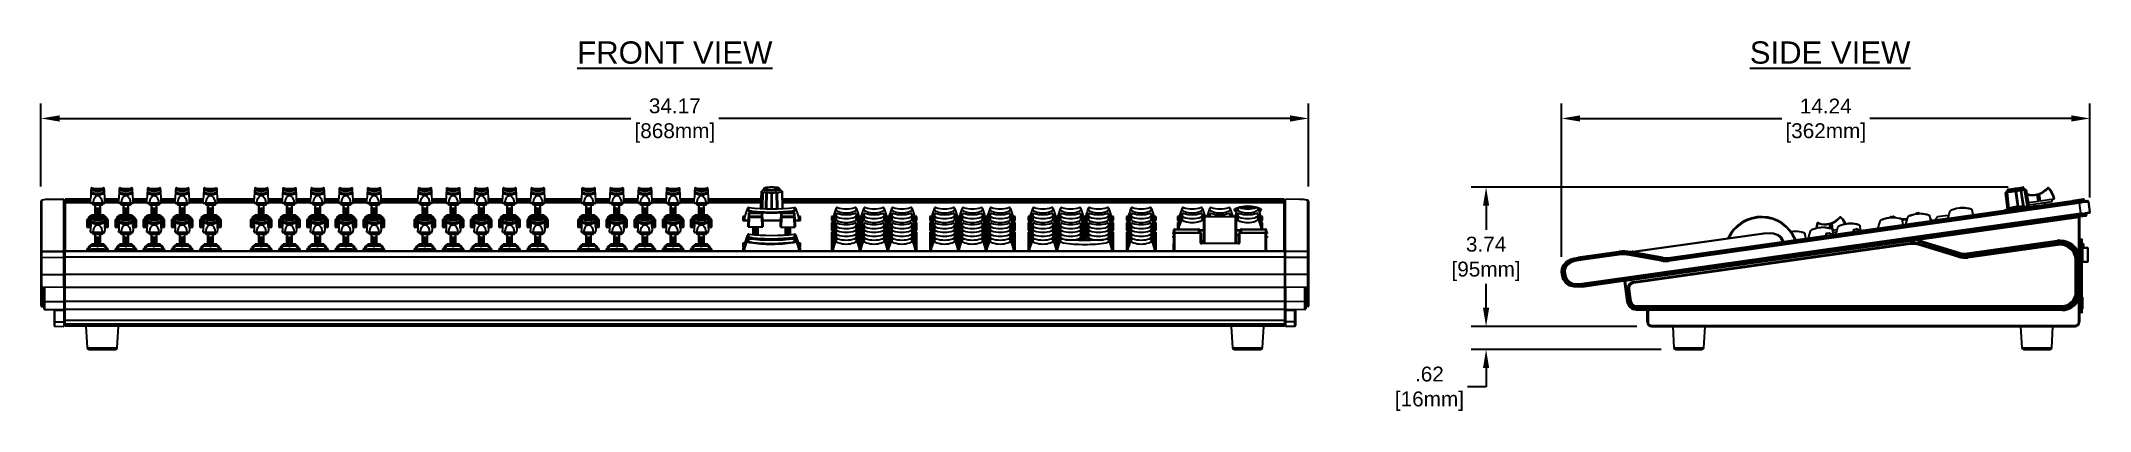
# Model space of a CAD drawing. Header units: inches. Extents: x 0.6 to 61.5, y 0.9 to 41.7.
# Drawn here: x 0.6 to 55.9, y 0.9 to 10.8 of the extents above; entities that cross this region are included whole.
import ezdxf
from ezdxf.enums import TextEntityAlignment as Align

# ---------------------------------------------------------------- set-up
doc = ezdxf.new("R2010")
doc.units = ezdxf.units.IN
doc.header["$MEASUREMENT"] = 0
doc.layers.add('DIM', color=1, linetype='Continuous')
doc.layers.add('OBJECT', color=7, linetype='Continuous')
doc.styles.add('Arial', font='arial.ttf')
doc.styles.get("Standard").update_dxf_attribs({"font": 'arial.ttf'})
doc.dimstyles.new('ANSI & Metric .40 Stacked', dxfattribs={"dimscale": 2.666667, "dimtxt": 0.4, "dimasz": 0.5, "dimexe": 0.4, "dimexo": 0.4, "dimgap": 0.133333, "dimtad": 0, "dimtih": 1, "dimtoh": 1, "dimzin": 4, "dimdsep": 46, "dimtxsty": 'Arial', "dimcen": 0.2, "dimadec": 0, "dimazin": 0, "dimtfac": 0.75, "dimtofl": 0, "dimtmove": 0, "dimatfit": 3, "dimfxl": 1, "dimtolj": 1, "dimtzin": 0, "dimarcsym": 0})

msp = doc.modelspace()

# ---------------------------------------------------------------- texts
at = {"layer": 'DIM'}
for s, p in [('%%UFRONT VIEW', (17.734, 10.219)), ('%%USIDE VIEW', (48.874, 10.219))]:
    msp.add_text(s, height=0.6, dxfattribs=at).set_placement(p, align=Align.CENTER)

# ---------------------------------------------------------------- blocks, each defined once
blk = doc.blocks.new('*D2')
at = {"layer": 'Defpoints', "color": 0, "transparency": 16777216}
for p in [(34.819, 8.746), (0.649, 6.515), (34.819, 6.514)]:
    blk.add_point(p, dxfattribs=at)
at = {"layer": 'DIM', "color": 0, "lineweight": -2, "transparency": 16777216}
for p, q in [((0.649, 6.915), (0.649, 9.146)), ((34.819, 6.914), (34.819, 9.146)), ((1.149, 8.746), (16.551, 8.746)), ((34.319, 8.746), (18.917, 8.746))]:
    blk.add_line(p, q, dxfattribs=at)
at = {"layer": 'DIM', "color": 0, "transparency": 16777216}
for points in [[(1.149, 8.829), (1.149, 8.662), (0.649, 8.746)], [(34.319, 8.829), (34.319, 8.662), (34.819, 8.746)]]:
    blk.add_solid(points, dxfattribs=at)
at = {"layer": 'DIM', "color": 0, "transparency": 16777216, "char_height": 0.4, "attachment_point": 5, "style": 'Arial'}
for s, insert in [('\\A1;34.17', (17.734, 9.083)), ('\\A1;[868mm]', (17.734, 8.356))]:
    blk.add_mtext(s, dxfattribs=dict(at, insert=insert))
blk = doc.blocks.new('*D3')
at = {"layer": 'Defpoints', "color": 0, "transparency": 16777216}
for p in [(41.636, 8.746), (55.878, 6.222), (41.636, 4.622)]:
    blk.add_point(p, dxfattribs=at)
at = {"layer": 'DIM', "color": 0, "lineweight": -2, "transparency": 16777216}
for p, q in [((41.636, 5.022), (41.636, 9.146)), ((55.878, 6.622), (55.878, 9.146)), ((42.136, 8.746), (47.574, 8.746)), ((55.378, 8.746), (49.941, 8.746))]:
    blk.add_line(p, q, dxfattribs=at)
at = {"layer": 'DIM', "color": 0, "transparency": 16777216}
for points in [[(42.136, 8.829), (42.136, 8.662), (41.636, 8.746)], [(55.378, 8.829), (55.378, 8.662), (55.878, 8.746)]]:
    blk.add_solid(points, dxfattribs=at)
at = {"layer": 'DIM', "color": 0, "transparency": 16777216, "char_height": 0.4, "attachment_point": 5, "style": 'Arial'}
for s, insert in [('\\A1;14.24', (48.757, 9.08)), ('\\A1;[362mm]', (48.757, 8.356))]:
    blk.add_mtext(s, dxfattribs=dict(at, insert=insert))
blk = doc.blocks.new('*D4')
at = {"layer": 'Defpoints', "color": 0, "transparency": 16777216}
for p in [(39.601, 3.152), (44.069, 3.152), (44.716, 2.531)]:
    blk.add_point(p, dxfattribs=at)
at = {"layer": 'DIM', "color": 0, "lineweight": -2, "transparency": 16777216}
for p, q in [((39.601, 3.652), (39.601, 4.152)), ((43.669, 3.152), (39.201, 3.152)), ((44.316, 2.531), (39.201, 2.531)), ((39.601, 2.031), (39.601, 1.531)), ((39.601, 1.531), (39.101, 1.531))]:
    blk.add_line(p, q, dxfattribs=at)
at = {"layer": 'DIM', "color": 0, "transparency": 16777216}
for points in [[(39.518, 3.652), (39.685, 3.652), (39.601, 3.152)], [(39.518, 2.031), (39.685, 2.031), (39.601, 2.531)]]:
    blk.add_solid(points, dxfattribs=at)
at = {"layer": 'DIM', "color": 0, "transparency": 16777216, "char_height": 0.4, "attachment_point": 5, "style": 'Arial'}
for s, insert in [('\\A1;.62', (38.074, 1.868)), ('\\A1;[16mm]', (38.074, 1.141))]:
    blk.add_mtext(s, dxfattribs=dict(at, insert=insert))
blk = doc.blocks.new('*D5')
at = {"layer": 'Defpoints', "color": 0, "transparency": 16777216}
for p in [(39.601, 6.896), (54.077, 6.896), (44.069, 3.152)]:
    blk.add_point(p, dxfattribs=at)
at = {"layer": 'DIM', "color": 0, "lineweight": -2, "transparency": 16777216}
for p, q in [((53.677, 6.896), (39.201, 6.896)), ((39.601, 6.396), (39.601, 5.751)), ((39.601, 3.652), (39.601, 4.297)), ((43.669, 3.152), (39.201, 3.152))]:
    blk.add_line(p, q, dxfattribs=at)
at = {"layer": 'DIM', "color": 0, "transparency": 16777216}
for points in [[(39.518, 6.396), (39.685, 6.396), (39.601, 6.896)], [(39.518, 3.652), (39.685, 3.652), (39.601, 3.152)]]:
    blk.add_solid(points, dxfattribs=at)
at = {"layer": 'DIM', "color": 0, "transparency": 16777216, "char_height": 0.4, "attachment_point": 5, "style": 'Arial'}
for s, insert in [('\\A1;3.74', (39.601, 5.362)), ('\\A1;[95mm]', (39.601, 4.634))]:
    blk.add_mtext(s, dxfattribs=dict(at, insert=insert))

# ---------------------------------------------------------------- dimensions: what is measured, and where the dimension line sits
at = {"layer": 'DIM'}
for base, p1, p2, picture, middle in [((34.819, 8.746), (0.649, 6.515), (34.819, 6.514), '*D2', (17.734, 8.746)), ((41.636, 8.746), (55.878, 6.222), (41.636, 4.622), '*D3', (48.757, 8.746))]:
    dim = msp.add_linear_dim(base=base, p1=p1, p2=p2, dimstyle='ANSI & Metric .40 Stacked', override={"dimpost": '\\X'}, dxfattribs=at)
    dim.commit()
    dim.dimension.update_dxf_attribs({"geometry": picture, "text_midpoint": middle})
dim = msp.add_linear_dim(base=(39.601, 6.896), p1=(44.069, 3.152), p2=(54.077, 6.896), angle=90, dimstyle='ANSI & Metric .40 Stacked', override={"dimpost": '\\X'}, dxfattribs=at)
dim.commit()
dim.dimension.update_dxf_attribs({"geometry": '*D5', "text_midpoint": (39.601, 5.024)})
dim = msp.add_linear_dim(base=(39.601, 3.152), p1=(44.716, 2.531), p2=(44.069, 3.152), angle=90, dimstyle='ANSI & Metric .40 Stacked', override={"dimpost": '\\X'}, dxfattribs=at)
dim.commit()
dim.dimension.update_dxf_attribs({"geometry": '*D4', "text_midpoint": (38.074, 1.531), "dimtype": 160})

# ---------------------------------------------------------------- linework, layer by layer
at = {"layer": 'OBJECT'}
for p, q in [((2, 6.858), (2, 6.86)), ((2.015, 6.724), (2.017, 6.722)), ((2.017, 6.762), (2.016, 6.747)), ((2.02, 6.847), (2.019, 6.821)), ((2.336, 6.821), (2.335, 6.847)), ((2.338, 6.746), (2.337, 6.762)), ((2.338, 6.722), (2.344, 6.724)), ((2.76, 6.858), (2.76, 6.86)), ((2.775, 6.724), (2.777, 6.722)), ((2.777, 6.762), (2.776, 6.747)), ((2.78, 6.847), (2.779, 6.821)), ((3.096, 6.821), (3.095, 6.847)), ((3.098, 6.746), (3.097, 6.762)), ((3.098, 6.722), (3.104, 6.724)), ((3.52, 6.858), (3.52, 6.86)), ((3.535, 6.724), (3.537, 6.722)), ((3.537, 6.762), (3.536, 6.747)), ((3.54, 6.847), (3.539, 6.821)), ((3.856, 6.821), (3.855, 6.847)), ((3.858, 6.746), (3.857, 6.762)), ((3.858, 6.722), (3.864, 6.724)), ((4.28, 6.858), (4.28, 6.86)), ((4.295, 6.724), (4.297, 6.722)), ((4.297, 6.762), (4.296, 6.747)), ((4.3, 6.847), (4.299, 6.821)), ((4.616, 6.821), (4.615, 6.847)), ((4.618, 6.746), (4.617, 6.762)), ((4.618, 6.722), (4.624, 6.724)), ((5.04, 6.858), (5.04, 6.86)), ((5.055, 6.724), (5.057, 6.722)), ((5.057, 6.762), (5.056, 6.747)), ((5.06, 6.847), (5.059, 6.821)), ((5.376, 6.821), (5.375, 6.847)), ((5.378, 6.746), (5.377, 6.762)), ((5.378, 6.722), (5.384, 6.724)), ((6.41, 6.858), (6.41, 6.86)), ((6.425, 6.724), (6.427, 6.722)), ((6.427, 6.762), (6.426, 6.747)), ((6.43, 6.847), (6.429, 6.821)), ((6.746, 6.821), (6.745, 6.847)), ((6.748, 6.746), (6.747, 6.762)), ((6.748, 6.722), (6.754, 6.724)), ((7.17, 6.858), (7.17, 6.86)), ((7.185, 6.724), (7.187, 6.722)), ((7.187, 6.762), (7.186, 6.747)), ((7.19, 6.847), (7.189, 6.821)), ((7.506, 6.821), (7.505, 6.847)), ((7.508, 6.746), (7.507, 6.762)), ((7.508, 6.722), (7.514, 6.724)), ((7.93, 6.858), (7.93, 6.86)), ((7.945, 6.724), (7.947, 6.722)), ((7.947, 6.762), (7.946, 6.747)), ((7.95, 6.847), (7.949, 6.821)), ((8.266, 6.821), (8.265, 6.847)), ((8.268, 6.746), (8.267, 6.762)), ((8.268, 6.722), (8.274, 6.724)), ((8.69, 6.858), (8.69, 6.86)), ((8.705, 6.724), (8.707, 6.722)), ((8.707, 6.762), (8.706, 6.747)), ((8.71, 6.847), (8.709, 6.821)), ((9.026, 6.821), (9.025, 6.847)), ((9.028, 6.746), (9.027, 6.762)), ((9.028, 6.722), (9.034, 6.724)), ((9.45, 6.858), (9.45, 6.86)), ((9.465, 6.724), (9.467, 6.722)), ((9.467, 6.762), (9.466, 6.747)), ((9.47, 6.847), (9.469, 6.821)), ((9.786, 6.821), (9.785, 6.847)), ((9.788, 6.746), (9.787, 6.762)), ((9.788, 6.722), (9.794, 6.724)), ((10.822, 6.858), (10.822, 6.86)), ((10.837, 6.724), (10.839, 6.722)), ((10.839, 6.762), (10.838, 6.747)), ((10.842, 6.847), (10.841, 6.821)), ((11.158, 6.821), (11.157, 6.847)), ((11.16, 6.746), (11.159, 6.762)), ((11.16, 6.722), (11.166, 6.724)), ((11.582, 6.858), (11.582, 6.86)), ((11.597, 6.724), (11.599, 6.722)), ((11.599, 6.762), (11.598, 6.747)), ((11.602, 6.847), (11.601, 6.821)), ((11.918, 6.821), (11.917, 6.847)), ((11.92, 6.746), (11.919, 6.762)), ((11.92, 6.722), (11.926, 6.724)), ((12.342, 6.858), (12.342, 6.86)), ((12.357, 6.724), (12.359, 6.722)), ((12.359, 6.762), (12.358, 6.747)), ((12.362, 6.847), (12.361, 6.821)), ((12.678, 6.821), (12.677, 6.847)), ((12.68, 6.746), (12.679, 6.762)), ((12.68, 6.722), (12.686, 6.724)), ((13.102, 6.858), (13.102, 6.86)), ((13.117, 6.724), (13.119, 6.722)), ((13.119, 6.762), (13.118, 6.747)), ((13.122, 6.847), (13.121, 6.821)), ((13.438, 6.821), (13.437, 6.847)), ((13.44, 6.746), (13.439, 6.762)), ((13.44, 6.722), (13.446, 6.724)), ((13.862, 6.858), (13.862, 6.86)), ((13.877, 6.724), (13.879, 6.722)), ((13.879, 6.762), (13.878, 6.747)), ((13.882, 6.847), (13.881, 6.821)), ((14.198, 6.821), (14.197, 6.847)), ((14.2, 6.746), (14.199, 6.762)), ((14.2, 6.722), (14.206, 6.724)), ((15.232, 6.858), (15.232, 6.86)), ((15.247, 6.724), (15.249, 6.722)), ((15.249, 6.762), (15.248, 6.747)), ((15.252, 6.847), (15.251, 6.821)), ((15.568, 6.821), (15.567, 6.847)), ((15.57, 6.746), (15.569, 6.762)), ((15.57, 6.722), (15.576, 6.724)), ((15.992, 6.858), (15.992, 6.86)), ((16.007, 6.724), (16.009, 6.722)), ((16.009, 6.762), (16.008, 6.747)), ((16.012, 6.847), (16.011, 6.821)), ((16.328, 6.821), (16.327, 6.847)), ((16.33, 6.746), (16.329, 6.762)), ((16.33, 6.722), (16.336, 6.724)), ((16.752, 6.858), (16.752, 6.86)), ((16.767, 6.724), (16.769, 6.722)), ((16.769, 6.762), (16.768, 6.747)), ((16.772, 6.847), (16.771, 6.821)), ((17.088, 6.821), (17.087, 6.847)), ((17.09, 6.746), (17.089, 6.762)), ((17.09, 6.722), (17.096, 6.724)), ((17.512, 6.858), (17.512, 6.86)), ((17.527, 6.724), (17.529, 6.722)), ((17.529, 6.762), (17.528, 6.747)), ((17.532, 6.847), (17.531, 6.821)), ((17.848, 6.821), (17.847, 6.847)), ((17.85, 6.746), (17.849, 6.762)), ((17.85, 6.722), (17.856, 6.724)), ((18.272, 6.858), (18.272, 6.86)), ((18.287, 6.724), (18.289, 6.722)), ((18.289, 6.762), (18.288, 6.747)), ((18.292, 6.847), (18.291, 6.821)), ((18.608, 6.821), (18.607, 6.847)), ((18.61, 6.746), (18.609, 6.762)), ((18.61, 6.722), (18.616, 6.724)), ((20.05, 6.329), (20.066, 6.788)), ((20.066, 6.786), (20.05, 6.329)), ((20.066, 6.788), (20.069, 6.792)), ((20.066, 6.788), (20.069, 6.79)), ((20.069, 6.789), (20.066, 6.786)), ((20.122, 6.841), (20.069, 6.792)), ((20.07, 6.789), (20.07, 6.791)), ((20.086, 6.326), (20.099, 6.768)), ((20.104, 6.771), (20.09, 6.326)), ((20.107, 6.766), (20.094, 6.325)), ((20.099, 6.768), (20.104, 6.771)), ((20.109, 6.77), (20.104, 6.771)), ((20.109, 6.77), (20.107, 6.766)), ((20.127, 6.857), (20.127, 6.836)), ((20.191, 6.321), (20.199, 6.754)), ((20.203, 6.757), (20.195, 6.321)), ((20.199, 6.754), (20.203, 6.757)), ((20.212, 6.756), (20.203, 6.757)), ((20.212, 6.756), (20.204, 6.322)), ((20.212, 6.753), (20.205, 6.322)), ((20.211, 6.756), (20.212, 6.753)), ((20.345, 6.827), (20.306, 6.827)), ((20.337, 6.748), (20.34, 6.751)), ((20.337, 6.323), (20.337, 6.748)), ((20.34, 6.752), (20.34, 6.323)), ((20.35, 6.752), (20.34, 6.752)), ((20.35, 6.752), (20.35, 6.324)), ((20.35, 6.751), (20.353, 6.748)), ((20.353, 6.748), (20.353, 6.324)), ((20.52, 6.869), (20.433, 6.869)), ((20.433, 6.869), (20.433, 6.865)), ((20.52, 6.868), (20.433, 6.868)), ((20.433, 6.865), (20.52, 6.865)), ((20.477, 6.753), (20.478, 6.756)), ((20.485, 6.325), (20.477, 6.753)), ((20.487, 6.757), (20.478, 6.756)), ((20.478, 6.756), (20.485, 6.325)), ((20.487, 6.757), (20.491, 6.754)), ((20.487, 6.757), (20.494, 6.326)), ((20.491, 6.754), (20.498, 6.326)), ((20.52, 6.865), (20.52, 6.869)), ((20.562, 6.836), (20.562, 6.857)), ((20.62, 6.792), (20.567, 6.841)), ((20.62, 6.791), (20.62, 6.789)), ((20.62, 6.79), (20.623, 6.788)), ((20.623, 6.786), (20.62, 6.789)), ((20.623, 6.788), (20.639, 6.328)), ((20.639, 6.328), (20.623, 6.786)), ((53.608, 6.751), (53.606, 6.748)), ((53.606, 6.748), (53.609, 6.751)), ((53.606, 6.748), (53.653, 6.304)), ((53.653, 6.304), (53.606, 6.748)), ((53.652, 6.805), (53.609, 6.752)), ((53.639, 6.753), (53.643, 6.756)), ((53.687, 6.316), (53.639, 6.753)), ((53.648, 6.757), (53.643, 6.756)), ((53.643, 6.756), (53.691, 6.318)), ((53.647, 6.757), (53.647, 6.754)), ((53.647, 6.754), (53.694, 6.32)), ((53.656, 6.827), (53.659, 6.806)), ((53.874, 6.786), (53.876, 6.789)), ((53.932, 6.372), (53.874, 6.786)), ((53.886, 6.791), (53.876, 6.789)), ((53.876, 6.789), (53.935, 6.372)), ((53.886, 6.791), (53.944, 6.38)), ((53.886, 6.79), (53.89, 6.788)), ((53.89, 6.788), (53.947, 6.38)), ((54.022, 6.81), (54.013, 6.809)), ((54.013, 6.809), (54.082, 6.373)), ((54.013, 6.805), (54.013, 6.808)), ((54.081, 6.373), (54.013, 6.805)), ((54.022, 6.81), (54.091, 6.372)), ((54.022, 6.809), (54.027, 6.807)), ((54.027, 6.807), (54.095, 6.372)), ((54.09, 6.866), (54.087, 6.887)), ((54.154, 6.828), (54.098, 6.867)), ((54.12, 6.823), (54.115, 6.823)), ((54.117, 6.82), (54.115, 6.822)), ((54.196, 6.359), (54.117, 6.82)), ((54.12, 6.823), (54.125, 6.821)), ((54.12, 6.823), (54.199, 6.36)), ((54.125, 6.821), (54.204, 6.36)), ((54.154, 6.828), (54.158, 6.825)), ((54.158, 6.825), (54.154, 6.828)), ((54.239, 6.365), (54.158, 6.825)), ((54.158, 6.825), (54.239, 6.365)), ((54.485, 6.522), (54.457, 6.693)), ((54.462, 6.694), (54.489, 6.522)), ((54.504, 6.694), (54.468, 6.689)), ((54.505, 6.684), (54.47, 6.679)), ((54.47, 6.679), (54.494, 6.523)), ((54.524, 6.527), (54.505, 6.684)), ((54.529, 6.528), (54.507, 6.709)), ((54.512, 6.71), (54.534, 6.529)), ((0.649, 6.515), (0.649, 4.236)), ((0.669, 5.006), (0.669, 6.535)), ((1.269, 6.573), (0.897, 6.569)), ((0.897, 6.569), (1.269, 6.573)), ((0.897, 6.569), (0.897, 6.569)), ((1.269, 4.211), (1.269, 6.573)), ((1.299, 6.539), (1.269, 6.539)), ((1.269, 6.539), (1.299, 6.539)), ((1.299, 4.212), (1.299, 6.539)), ((1.304, 6.484), (1.299, 6.484)), ((1.304, 6.483), (1.299, 6.483)), ((1.985, 6.573), (1.304, 6.573)), ((1.304, 6.573), (1.304, 6.47)), ((1.985, 6.573), (1.304, 6.573)), ((1.304, 6.531), (1.985, 6.531)), ((1.985, 6.509), (1.304, 6.509)), ((1.311, 6.47), (1.304, 6.47)), ((1.311, 5.175), (1.311, 6.476)), ((1.985, 6.476), (1.311, 6.476)), ((1.931, 6.081), (2.009, 6.148)), ((1.931, 6.02), (2.009, 6.109)), ((1.931, 6.081), (1.931, 5.822)), ((1.985, 6.469), (1.985, 6.581)), ((2.051, 6.467), (2, 6.467)), ((2.009, 6.148), (2.009, 6.109)), ((2.34, 6.148), (2.009, 6.148)), ((2.009, 6.109), (2.34, 6.109)), ((2.062, 6.409), (2.025, 6.467)), ((2.056, 6.467), (2.051, 6.467)), ((2.293, 6.409), (2.062, 6.409)), ((2.1, 6.377), (2.1, 6.148)), ((2.151, 6.254), (2.1, 6.254)), ((2.123, 6.328), (2.121, 6.409)), ((2.223, 6.326), (2.133, 6.326)), ((2.151, 6.326), (2.151, 6.148)), ((2.198, 6.326), (2.198, 6.148)), ((2.25, 6.254), (2.198, 6.254)), ((2.234, 6.409), (2.233, 6.328)), ((2.25, 6.148), (2.25, 6.377)), ((2.293, 6.409), (2.33, 6.467)), ((2.304, 6.467), (2.299, 6.467)), ((2.355, 6.467), (2.304, 6.467)), ((2.34, 6.109), (2.34, 6.148)), ((2.419, 6.081), (2.34, 6.148)), ((2.419, 6.02), (2.34, 6.109)), ((2.371, 6.469), (2.371, 6.581)), ((2.745, 6.573), (2.371, 6.573)), ((2.745, 6.573), (2.371, 6.573)), ((2.371, 6.531), (2.745, 6.531)), ((2.745, 6.509), (2.371, 6.509)), ((2.745, 6.476), (2.371, 6.476)), ((2.419, 6.081), (2.419, 5.822)), ((2.691, 6.081), (2.769, 6.148)), ((2.691, 6.02), (2.769, 6.109)), ((2.691, 6.081), (2.691, 5.822)), ((2.745, 6.469), (2.745, 6.581)), ((2.811, 6.467), (2.76, 6.467)), ((2.769, 6.148), (2.769, 6.109)), ((3.1, 6.148), (2.769, 6.148)), ((2.769, 6.109), (3.1, 6.109)), ((2.822, 6.409), (2.785, 6.467)), ((2.816, 6.467), (2.811, 6.467)), ((3.053, 6.409), (2.822, 6.409)), ((2.86, 6.377), (2.86, 6.148)), ((2.911, 6.254), (2.86, 6.254)), ((2.883, 6.328), (2.881, 6.409)), ((2.983, 6.326), (2.893, 6.326)), ((2.911, 6.326), (2.911, 6.148)), ((2.958, 6.326), (2.958, 6.148)), ((3.01, 6.254), (2.958, 6.254)), ((2.994, 6.409), (2.993, 6.328)), ((3.01, 6.148), (3.01, 6.377)), ((3.053, 6.409), (3.09, 6.467)), ((3.064, 6.467), (3.059, 6.467)), ((3.115, 6.467), (3.064, 6.467)), ((3.1, 6.109), (3.1, 6.148)), ((3.179, 6.081), (3.1, 6.148)), ((3.179, 6.02), (3.1, 6.109)), ((3.131, 6.469), (3.131, 6.581)), ((3.505, 6.573), (3.131, 6.573)), ((3.505, 6.573), (3.131, 6.573)), ((3.131, 6.531), (3.505, 6.531)), ((3.505, 6.509), (3.131, 6.509)), ((3.505, 6.476), (3.131, 6.476)), ((3.179, 6.081), (3.179, 5.822)), ((3.451, 6.081), (3.529, 6.148)), ((3.451, 6.02), (3.529, 6.109)), ((3.451, 6.081), (3.451, 5.822)), ((3.505, 6.469), (3.505, 6.581)), ((3.571, 6.467), (3.52, 6.467)), ((3.529, 6.148), (3.529, 6.109)), ((3.86, 6.148), (3.529, 6.148)), ((3.529, 6.109), (3.86, 6.109)), ((3.582, 6.409), (3.545, 6.467)), ((3.576, 6.467), (3.571, 6.467)), ((3.813, 6.409), (3.582, 6.409)), ((3.62, 6.377), (3.62, 6.148)), ((3.671, 6.254), (3.62, 6.254)), ((3.643, 6.328), (3.641, 6.409)), ((3.743, 6.326), (3.653, 6.326)), ((3.671, 6.326), (3.671, 6.148)), ((3.718, 6.326), (3.718, 6.148)), ((3.77, 6.254), (3.718, 6.254)), ((3.754, 6.409), (3.753, 6.328)), ((3.77, 6.148), (3.77, 6.377)), ((3.813, 6.409), (3.85, 6.467)), ((3.824, 6.467), (3.819, 6.467)), ((3.875, 6.467), (3.824, 6.467)), ((3.86, 6.109), (3.86, 6.148)), ((3.939, 6.081), (3.86, 6.148)), ((3.939, 6.02), (3.86, 6.109)), ((3.891, 6.469), (3.891, 6.581)), ((4.265, 6.573), (3.891, 6.573)), ((4.265, 6.573), (3.891, 6.573)), ((3.891, 6.531), (4.265, 6.531)), ((4.265, 6.509), (3.891, 6.509)), ((4.265, 6.476), (3.891, 6.476)), ((3.939, 6.081), (3.939, 5.822)), ((4.211, 6.081), (4.289, 6.148)), ((4.211, 6.02), (4.289, 6.109)), ((4.211, 6.081), (4.211, 5.822)), ((4.265, 6.469), (4.265, 6.581)), ((4.331, 6.467), (4.28, 6.467)), ((4.289, 6.148), (4.289, 6.109)), ((4.62, 6.148), (4.289, 6.148)), ((4.289, 6.109), (4.62, 6.109)), ((4.342, 6.409), (4.305, 6.467)), ((4.336, 6.467), (4.331, 6.467)), ((4.573, 6.409), (4.342, 6.409)), ((4.38, 6.377), (4.38, 6.148)), ((4.431, 6.254), (4.38, 6.254)), ((4.403, 6.328), (4.401, 6.409)), ((4.503, 6.326), (4.413, 6.326)), ((4.431, 6.326), (4.431, 6.148)), ((4.478, 6.326), (4.478, 6.148)), ((4.53, 6.254), (4.478, 6.254)), ((4.514, 6.409), (4.513, 6.328)), ((4.53, 6.148), (4.53, 6.377)), ((4.573, 6.409), (4.61, 6.467)), ((4.584, 6.467), (4.579, 6.467)), ((4.635, 6.467), (4.584, 6.467)), ((4.62, 6.109), (4.62, 6.148)), ((4.699, 6.081), (4.62, 6.148)), ((4.699, 6.02), (4.62, 6.109)), ((4.651, 6.469), (4.651, 6.581)), ((5.025, 6.573), (4.651, 6.573)), ((5.025, 6.573), (4.651, 6.573)), ((4.651, 6.531), (5.025, 6.531)), ((5.025, 6.509), (4.651, 6.509)), ((5.025, 6.476), (4.651, 6.476)), ((4.699, 6.081), (4.699, 5.822)), ((4.971, 6.081), (5.049, 6.148)), ((4.971, 6.02), (5.049, 6.109)), ((4.971, 6.081), (4.971, 5.822)), ((5.025, 6.469), (5.025, 6.581)), ((5.091, 6.467), (5.04, 6.467)), ((5.049, 6.148), (5.049, 6.109)), ((5.38, 6.148), (5.049, 6.148)), ((5.049, 6.109), (5.38, 6.109)), ((5.102, 6.409), (5.065, 6.467)), ((5.096, 6.467), (5.091, 6.467)), ((5.333, 6.409), (5.102, 6.409)), ((5.14, 6.377), (5.14, 6.148)), ((5.191, 6.254), (5.14, 6.254)), ((5.163, 6.328), (5.161, 6.409)), ((5.263, 6.326), (5.173, 6.326)), ((5.191, 6.326), (5.191, 6.148)), ((5.238, 6.326), (5.238, 6.148)), ((5.29, 6.254), (5.238, 6.254)), ((5.274, 6.409), (5.273, 6.328)), ((5.29, 6.148), (5.29, 6.377)), ((5.333, 6.409), (5.37, 6.467)), ((5.344, 6.467), (5.339, 6.467)), ((5.395, 6.467), (5.344, 6.467)), ((5.38, 6.109), (5.38, 6.148)), ((5.459, 6.081), (5.38, 6.148)), ((5.459, 6.02), (5.38, 6.109)), ((5.411, 6.469), (5.411, 6.581)), ((6.396, 6.573), (5.411, 6.573)), ((6.396, 6.573), (5.411, 6.573)), ((5.411, 6.531), (6.396, 6.531)), ((6.396, 6.509), (5.411, 6.509)), ((6.396, 6.476), (5.411, 6.476)), ((5.459, 6.081), (5.459, 5.822)), ((6.341, 6.081), (6.419, 6.148)), ((6.341, 6.02), (6.419, 6.109)), ((6.341, 6.081), (6.341, 5.822)), ((6.395, 6.469), (6.395, 6.581)), ((6.461, 6.467), (6.41, 6.467)), ((6.419, 6.148), (6.419, 6.109)), ((6.75, 6.148), (6.419, 6.148)), ((6.419, 6.109), (6.75, 6.109)), ((6.472, 6.409), (6.435, 6.467)), ((6.466, 6.467), (6.461, 6.467)), ((6.703, 6.409), (6.472, 6.409)), ((6.51, 6.377), (6.51, 6.148)), ((6.561, 6.254), (6.51, 6.254)), ((6.533, 6.328), (6.531, 6.409)), ((6.633, 6.326), (6.543, 6.326)), ((6.561, 6.326), (6.561, 6.148)), ((6.608, 6.326), (6.608, 6.148)), ((6.66, 6.254), (6.608, 6.254)), ((6.644, 6.409), (6.643, 6.328)), ((6.66, 6.148), (6.66, 6.377)), ((6.703, 6.409), (6.74, 6.467)), ((6.714, 6.467), (6.709, 6.467)), ((6.765, 6.467), (6.714, 6.467)), ((6.75, 6.109), (6.75, 6.148)), ((6.829, 6.081), (6.75, 6.148)), ((6.829, 6.02), (6.75, 6.109)), ((6.781, 6.469), (6.781, 6.581)), ((7.156, 6.573), (6.782, 6.573)), ((7.156, 6.573), (6.782, 6.573)), ((6.782, 6.531), (7.156, 6.531)), ((7.156, 6.509), (6.782, 6.509)), ((7.156, 6.476), (6.782, 6.476)), ((6.829, 6.081), (6.829, 5.822)), ((7.101, 6.081), (7.179, 6.148)), ((7.101, 6.02), (7.179, 6.109)), ((7.101, 6.081), (7.101, 5.822)), ((7.155, 6.469), (7.155, 6.581)), ((7.221, 6.467), (7.17, 6.467)), ((7.179, 6.148), (7.179, 6.109)), ((7.51, 6.148), (7.179, 6.148)), ((7.179, 6.109), (7.51, 6.109)), ((7.232, 6.409), (7.195, 6.467)), ((7.226, 6.467), (7.221, 6.467)), ((7.463, 6.409), (7.232, 6.409)), ((7.27, 6.377), (7.27, 6.148)), ((7.321, 6.254), (7.27, 6.254)), ((7.293, 6.328), (7.291, 6.409)), ((7.393, 6.326), (7.303, 6.326)), ((7.321, 6.326), (7.321, 6.148)), ((7.368, 6.326), (7.368, 6.148)), ((7.42, 6.254), (7.368, 6.254)), ((7.404, 6.409), (7.403, 6.328)), ((7.42, 6.148), (7.42, 6.377)), ((7.463, 6.409), (7.5, 6.467)), ((7.474, 6.467), (7.469, 6.467)), ((7.525, 6.467), (7.474, 6.467)), ((7.51, 6.109), (7.51, 6.148)), ((7.589, 6.081), (7.51, 6.148)), ((7.589, 6.02), (7.51, 6.109)), ((7.541, 6.469), (7.541, 6.581)), ((7.916, 6.573), (7.542, 6.573)), ((7.916, 6.573), (7.542, 6.573)), ((7.542, 6.531), (7.916, 6.531)), ((7.916, 6.509), (7.542, 6.509)), ((7.916, 6.476), (7.542, 6.476)), ((7.589, 6.081), (7.589, 5.822)), ((7.861, 6.081), (7.939, 6.148)), ((7.861, 6.02), (7.939, 6.109)), ((7.861, 6.081), (7.861, 5.822)), ((7.915, 6.469), (7.915, 6.581)), ((7.981, 6.467), (7.93, 6.467)), ((7.939, 6.148), (7.939, 6.109)), ((8.27, 6.148), (7.939, 6.148)), ((7.939, 6.109), (8.27, 6.109)), ((7.992, 6.409), (7.955, 6.467)), ((7.986, 6.467), (7.981, 6.467)), ((8.223, 6.409), (7.992, 6.409)), ((8.03, 6.377), (8.03, 6.148)), ((8.081, 6.254), (8.03, 6.254)), ((8.053, 6.328), (8.051, 6.409)), ((8.153, 6.326), (8.063, 6.326)), ((8.081, 6.326), (8.081, 6.148)), ((8.128, 6.326), (8.128, 6.148)), ((8.18, 6.254), (8.128, 6.254)), ((8.164, 6.409), (8.163, 6.328)), ((8.18, 6.148), (8.18, 6.377)), ((8.223, 6.409), (8.26, 6.467)), ((8.234, 6.467), (8.229, 6.467)), ((8.285, 6.467), (8.234, 6.467)), ((8.27, 6.109), (8.27, 6.148)), ((8.349, 6.081), (8.27, 6.148)), ((8.349, 6.02), (8.27, 6.109)), ((8.301, 6.469), (8.301, 6.581)), ((8.676, 6.573), (8.302, 6.573)), ((8.676, 6.573), (8.302, 6.573)), ((8.302, 6.531), (8.676, 6.531)), ((8.676, 6.509), (8.302, 6.509)), ((8.676, 6.476), (8.302, 6.476)), ((8.349, 6.081), (8.349, 5.822)), ((8.621, 6.081), (8.699, 6.148)), ((8.621, 6.02), (8.699, 6.109)), ((8.621, 6.081), (8.621, 5.822)), ((8.675, 6.469), (8.675, 6.581)), ((8.741, 6.467), (8.69, 6.467)), ((8.699, 6.148), (8.699, 6.109)), ((9.03, 6.148), (8.699, 6.148)), ((8.699, 6.109), (9.03, 6.109)), ((8.752, 6.409), (8.715, 6.467)), ((8.746, 6.467), (8.741, 6.467)), ((8.983, 6.409), (8.752, 6.409)), ((8.79, 6.377), (8.79, 6.148)), ((8.841, 6.254), (8.79, 6.254)), ((8.813, 6.328), (8.811, 6.409)), ((8.913, 6.326), (8.823, 6.326)), ((8.841, 6.326), (8.841, 6.148)), ((8.888, 6.326), (8.888, 6.148)), ((8.94, 6.254), (8.888, 6.254)), ((8.924, 6.409), (8.923, 6.328)), ((8.94, 6.148), (8.94, 6.377)), ((8.983, 6.409), (9.02, 6.467)), ((8.994, 6.467), (8.989, 6.467)), ((9.045, 6.467), (8.994, 6.467)), ((9.03, 6.109), (9.03, 6.148)), ((9.109, 6.081), (9.03, 6.148)), ((9.109, 6.02), (9.03, 6.109)), ((9.061, 6.469), (9.061, 6.581)), ((9.436, 6.573), (9.062, 6.573)), ((9.436, 6.573), (9.062, 6.573)), ((9.062, 6.531), (9.436, 6.531)), ((9.436, 6.509), (9.062, 6.509)), ((9.436, 6.476), (9.062, 6.476)), ((9.109, 6.081), (9.109, 5.822)), ((9.381, 6.081), (9.459, 6.148)), ((9.381, 6.02), (9.459, 6.109)), ((9.381, 6.081), (9.381, 5.822)), ((9.435, 6.469), (9.435, 6.581)), ((9.501, 6.467), (9.45, 6.467)), ((9.459, 6.148), (9.459, 6.109)), ((9.79, 6.148), (9.459, 6.148)), ((9.459, 6.109), (9.79, 6.109)), ((9.512, 6.409), (9.475, 6.467)), ((9.506, 6.467), (9.501, 6.467)), ((9.743, 6.409), (9.512, 6.409)), ((9.55, 6.377), (9.55, 6.148)), ((9.601, 6.254), (9.55, 6.254)), ((9.573, 6.328), (9.571, 6.409)), ((9.673, 6.326), (9.583, 6.326)), ((9.601, 6.326), (9.601, 6.148)), ((9.648, 6.326), (9.648, 6.148)), ((9.7, 6.254), (9.648, 6.254)), ((9.684, 6.409), (9.683, 6.328)), ((9.7, 6.148), (9.7, 6.377)), ((9.743, 6.409), (9.78, 6.467)), ((9.754, 6.467), (9.749, 6.467)), ((9.805, 6.467), (9.754, 6.467)), ((9.79, 6.109), (9.79, 6.148)), ((9.869, 6.081), (9.79, 6.148)), ((9.869, 6.02), (9.79, 6.109)), ((9.821, 6.469), (9.821, 6.581)), ((10.807, 6.573), (9.822, 6.573)), ((10.807, 6.573), (9.822, 6.573)), ((9.822, 6.531), (10.807, 6.531)), ((10.807, 6.509), (9.822, 6.509)), ((10.807, 6.476), (9.822, 6.476)), ((9.869, 6.081), (9.869, 5.822)), ((10.753, 6.081), (10.831, 6.148)), ((10.753, 6.02), (10.831, 6.109)), ((10.753, 6.081), (10.753, 5.822)), ((10.807, 6.469), (10.807, 6.581)), ((10.873, 6.467), (10.822, 6.467)), ((10.831, 6.148), (10.831, 6.109)), ((11.162, 6.148), (10.831, 6.148)), ((10.831, 6.109), (11.162, 6.109)), ((10.884, 6.409), (10.847, 6.467)), ((10.878, 6.467), (10.873, 6.467)), ((11.115, 6.409), (10.884, 6.409)), ((10.922, 6.377), (10.922, 6.148)), ((10.973, 6.254), (10.922, 6.254)), ((10.945, 6.328), (10.943, 6.409)), ((11.045, 6.326), (10.955, 6.326)), ((10.973, 6.326), (10.973, 6.148)), ((11.02, 6.326), (11.02, 6.148)), ((11.072, 6.254), (11.02, 6.254)), ((11.056, 6.409), (11.055, 6.328)), ((11.072, 6.148), (11.072, 6.377)), ((11.115, 6.409), (11.152, 6.467)), ((11.126, 6.467), (11.121, 6.467)), ((11.177, 6.467), (11.126, 6.467)), ((11.162, 6.109), (11.162, 6.148)), ((11.241, 6.081), (11.162, 6.148)), ((11.241, 6.02), (11.162, 6.109)), ((11.193, 6.469), (11.193, 6.581)), ((11.568, 6.573), (11.194, 6.573)), ((11.568, 6.573), (11.194, 6.573)), ((11.194, 6.531), (11.568, 6.531)), ((11.568, 6.509), (11.194, 6.509)), ((11.568, 6.476), (11.194, 6.476)), ((11.241, 6.081), (11.241, 5.822)), ((11.513, 6.081), (11.591, 6.148)), ((11.513, 6.02), (11.591, 6.109)), ((11.513, 6.081), (11.513, 5.822)), ((11.567, 6.469), (11.567, 6.581)), ((11.633, 6.467), (11.582, 6.467)), ((11.591, 6.148), (11.591, 6.109)), ((11.922, 6.148), (11.591, 6.148)), ((11.591, 6.109), (11.922, 6.109)), ((11.644, 6.409), (11.607, 6.467)), ((11.638, 6.467), (11.633, 6.467)), ((11.875, 6.409), (11.644, 6.409)), ((11.682, 6.377), (11.682, 6.148)), ((11.733, 6.254), (11.682, 6.254)), ((11.705, 6.328), (11.703, 6.409)), ((11.805, 6.326), (11.715, 6.326)), ((11.733, 6.326), (11.733, 6.148)), ((11.78, 6.326), (11.78, 6.148)), ((11.832, 6.254), (11.78, 6.254)), ((11.816, 6.409), (11.815, 6.328)), ((11.832, 6.148), (11.832, 6.377)), ((11.875, 6.409), (11.912, 6.467)), ((11.886, 6.467), (11.881, 6.467)), ((11.937, 6.467), (11.886, 6.467)), ((11.922, 6.109), (11.922, 6.148)), ((12.001, 6.081), (11.922, 6.148)), ((12.001, 6.02), (11.922, 6.109)), ((11.953, 6.469), (11.953, 6.581)), ((12.328, 6.573), (11.954, 6.573)), ((12.328, 6.573), (11.954, 6.573)), ((11.954, 6.531), (12.328, 6.531)), ((12.328, 6.509), (11.954, 6.509)), ((12.328, 6.476), (11.954, 6.476)), ((12.001, 6.081), (12.001, 5.822)), ((12.273, 6.081), (12.351, 6.148)), ((12.273, 6.02), (12.351, 6.109)), ((12.273, 6.081), (12.273, 5.822)), ((12.327, 6.469), (12.327, 6.581)), ((12.393, 6.467), (12.342, 6.467)), ((12.351, 6.148), (12.351, 6.109)), ((12.682, 6.148), (12.351, 6.148)), ((12.351, 6.109), (12.682, 6.109)), ((12.404, 6.409), (12.367, 6.467)), ((12.398, 6.467), (12.393, 6.467)), ((12.635, 6.409), (12.404, 6.409)), ((12.442, 6.377), (12.442, 6.148)), ((12.493, 6.254), (12.442, 6.254)), ((12.465, 6.328), (12.463, 6.409)), ((12.565, 6.326), (12.475, 6.326)), ((12.493, 6.326), (12.493, 6.148)), ((12.54, 6.326), (12.54, 6.148)), ((12.592, 6.254), (12.54, 6.254)), ((12.576, 6.409), (12.575, 6.328)), ((12.592, 6.148), (12.592, 6.377)), ((12.635, 6.409), (12.672, 6.467)), ((12.646, 6.467), (12.641, 6.467)), ((12.697, 6.467), (12.646, 6.467)), ((12.682, 6.109), (12.682, 6.148)), ((12.761, 6.081), (12.682, 6.148)), ((12.761, 6.02), (12.682, 6.109)), ((12.713, 6.469), (12.713, 6.581)), ((13.088, 6.573), (12.714, 6.573)), ((13.088, 6.573), (12.714, 6.573)), ((12.714, 6.531), (13.088, 6.531)), ((13.088, 6.509), (12.714, 6.509)), ((13.088, 6.476), (12.714, 6.476)), ((12.761, 6.081), (12.761, 5.822)), ((13.033, 6.081), (13.111, 6.148)), ((13.033, 6.02), (13.111, 6.109)), ((13.033, 6.081), (13.033, 5.822)), ((13.087, 6.469), (13.087, 6.581)), ((13.153, 6.467), (13.102, 6.467)), ((13.111, 6.148), (13.111, 6.109)), ((13.442, 6.148), (13.111, 6.148)), ((13.111, 6.109), (13.442, 6.109)), ((13.164, 6.409), (13.127, 6.467)), ((13.158, 6.467), (13.153, 6.467)), ((13.395, 6.409), (13.164, 6.409)), ((13.202, 6.377), (13.202, 6.148)), ((13.253, 6.254), (13.202, 6.254)), ((13.225, 6.328), (13.223, 6.409)), ((13.325, 6.326), (13.235, 6.326)), ((13.253, 6.326), (13.253, 6.148)), ((13.3, 6.326), (13.3, 6.148)), ((13.352, 6.254), (13.3, 6.254)), ((13.336, 6.409), (13.335, 6.328)), ((13.352, 6.148), (13.352, 6.377)), ((13.395, 6.409), (13.432, 6.467)), ((13.406, 6.467), (13.401, 6.467)), ((13.457, 6.467), (13.406, 6.467)), ((13.442, 6.109), (13.442, 6.148)), ((13.521, 6.081), (13.442, 6.148)), ((13.521, 6.02), (13.442, 6.109)), ((13.473, 6.469), (13.473, 6.581)), ((13.848, 6.573), (13.474, 6.573)), ((13.848, 6.573), (13.474, 6.573)), ((13.474, 6.531), (13.848, 6.531)), ((13.848, 6.509), (13.474, 6.509)), ((13.848, 6.476), (13.474, 6.476)), ((13.521, 6.081), (13.521, 5.822)), ((13.793, 6.081), (13.871, 6.148)), ((13.793, 6.02), (13.871, 6.109)), ((13.793, 6.081), (13.793, 5.822)), ((13.847, 6.469), (13.847, 6.581)), ((13.913, 6.467), (13.862, 6.467)), ((13.871, 6.148), (13.871, 6.109)), ((14.202, 6.148), (13.871, 6.148)), ((13.871, 6.109), (14.202, 6.109)), ((13.924, 6.409), (13.887, 6.467)), ((13.918, 6.467), (13.913, 6.467)), ((14.155, 6.409), (13.924, 6.409)), ((13.962, 6.377), (13.962, 6.148)), ((14.013, 6.254), (13.962, 6.254)), ((13.985, 6.328), (13.983, 6.409)), ((14.085, 6.326), (13.995, 6.326)), ((14.013, 6.326), (14.013, 6.148)), ((14.06, 6.326), (14.06, 6.148)), ((14.112, 6.254), (14.06, 6.254)), ((14.096, 6.409), (14.095, 6.328)), ((14.112, 6.148), (14.112, 6.377)), ((14.155, 6.409), (14.192, 6.467)), ((14.166, 6.467), (14.161, 6.467)), ((14.217, 6.467), (14.166, 6.467)), ((14.202, 6.109), (14.202, 6.148)), ((14.281, 6.081), (14.202, 6.148)), ((14.281, 6.02), (14.202, 6.109)), ((14.233, 6.469), (14.233, 6.581)), ((15.218, 6.573), (14.233, 6.573)), ((15.218, 6.573), (14.233, 6.573)), ((14.233, 6.531), (15.218, 6.531)), ((15.218, 6.509), (14.233, 6.509)), ((15.218, 6.476), (14.233, 6.476)), ((14.281, 6.081), (14.281, 5.822)), ((15.163, 6.081), (15.241, 6.148)), ((15.163, 6.02), (15.241, 6.109)), ((15.163, 6.081), (15.163, 5.822)), ((15.217, 6.469), (15.217, 6.581)), ((15.283, 6.467), (15.232, 6.467)), ((15.241, 6.148), (15.241, 6.109)), ((15.572, 6.148), (15.241, 6.148)), ((15.241, 6.109), (15.572, 6.109)), ((15.294, 6.409), (15.257, 6.467)), ((15.288, 6.467), (15.283, 6.467)), ((15.525, 6.409), (15.294, 6.409)), ((15.332, 6.377), (15.332, 6.148)), ((15.383, 6.254), (15.332, 6.254)), ((15.355, 6.328), (15.353, 6.409)), ((15.455, 6.326), (15.365, 6.326)), ((15.383, 6.326), (15.383, 6.148)), ((15.43, 6.326), (15.43, 6.148)), ((15.482, 6.254), (15.43, 6.254)), ((15.466, 6.409), (15.465, 6.328)), ((15.482, 6.148), (15.482, 6.377)), ((15.525, 6.409), (15.562, 6.467)), ((15.536, 6.467), (15.531, 6.467)), ((15.587, 6.467), (15.536, 6.467)), ((15.572, 6.109), (15.572, 6.148)), ((15.651, 6.081), (15.572, 6.148)), ((15.651, 6.02), (15.572, 6.109)), ((15.603, 6.469), (15.603, 6.581)), ((15.978, 6.573), (15.604, 6.573)), ((15.978, 6.573), (15.604, 6.573)), ((15.604, 6.531), (15.978, 6.531)), ((15.978, 6.509), (15.604, 6.509)), ((15.978, 6.476), (15.604, 6.476)), ((15.651, 6.081), (15.651, 5.822)), ((15.923, 6.081), (16.001, 6.148)), ((15.923, 6.02), (16.001, 6.109)), ((15.923, 6.081), (15.923, 5.822)), ((15.977, 6.469), (15.977, 6.581)), ((16.043, 6.467), (15.992, 6.467)), ((16.001, 6.148), (16.001, 6.109)), ((16.332, 6.148), (16.001, 6.148)), ((16.001, 6.109), (16.332, 6.109)), ((16.054, 6.409), (16.017, 6.467)), ((16.048, 6.467), (16.043, 6.467)), ((16.285, 6.409), (16.054, 6.409)), ((16.092, 6.377), (16.092, 6.148)), ((16.143, 6.254), (16.092, 6.254)), ((16.115, 6.328), (16.113, 6.409)), ((16.215, 6.326), (16.125, 6.326)), ((16.143, 6.326), (16.143, 6.148)), ((16.19, 6.326), (16.19, 6.148)), ((16.242, 6.254), (16.19, 6.254)), ((16.226, 6.409), (16.225, 6.328)), ((16.242, 6.148), (16.242, 6.377)), ((16.285, 6.409), (16.322, 6.467)), ((16.296, 6.467), (16.291, 6.467)), ((16.347, 6.467), (16.296, 6.467)), ((16.332, 6.109), (16.332, 6.148)), ((16.411, 6.081), (16.332, 6.148)), ((16.411, 6.02), (16.332, 6.109)), ((16.363, 6.469), (16.363, 6.581)), ((16.738, 6.573), (16.364, 6.573)), ((16.738, 6.573), (16.364, 6.573)), ((16.364, 6.531), (16.738, 6.531)), ((16.738, 6.509), (16.364, 6.509)), ((16.738, 6.476), (16.364, 6.476)), ((16.411, 6.081), (16.411, 5.822)), ((16.683, 6.081), (16.761, 6.148)), ((16.683, 6.02), (16.761, 6.109)), ((16.683, 6.081), (16.683, 5.822)), ((16.737, 6.469), (16.737, 6.581)), ((16.803, 6.467), (16.752, 6.467)), ((16.761, 6.148), (16.761, 6.109)), ((17.092, 6.148), (16.761, 6.148)), ((16.761, 6.109), (17.092, 6.109)), ((16.814, 6.409), (16.777, 6.467)), ((16.808, 6.467), (16.803, 6.467)), ((17.045, 6.409), (16.814, 6.409)), ((16.852, 6.377), (16.852, 6.148)), ((16.903, 6.254), (16.852, 6.254)), ((16.875, 6.328), (16.873, 6.409)), ((16.975, 6.326), (16.885, 6.326)), ((16.903, 6.326), (16.903, 6.148)), ((16.95, 6.326), (16.95, 6.148)), ((17.002, 6.254), (16.95, 6.254)), ((16.986, 6.409), (16.985, 6.328)), ((17.002, 6.148), (17.002, 6.377)), ((17.045, 6.409), (17.082, 6.467)), ((17.056, 6.467), (17.051, 6.467)), ((17.107, 6.467), (17.056, 6.467)), ((17.092, 6.109), (17.092, 6.148)), ((17.171, 6.081), (17.092, 6.148)), ((17.171, 6.02), (17.092, 6.109)), ((17.123, 6.469), (17.123, 6.581)), ((17.498, 6.573), (17.124, 6.573)), ((17.498, 6.573), (17.124, 6.573)), ((17.124, 6.531), (17.498, 6.531)), ((17.498, 6.509), (17.124, 6.509)), ((17.498, 6.476), (17.124, 6.476)), ((17.171, 6.081), (17.171, 5.822)), ((17.443, 6.081), (17.521, 6.148)), ((17.443, 6.02), (17.521, 6.109)), ((17.443, 6.081), (17.443, 5.822)), ((17.497, 6.469), (17.497, 6.581)), ((17.563, 6.467), (17.512, 6.467)), ((17.521, 6.148), (17.521, 6.109)), ((17.852, 6.148), (17.521, 6.148)), ((17.521, 6.109), (17.852, 6.109)), ((17.574, 6.409), (17.537, 6.467)), ((17.568, 6.467), (17.563, 6.467)), ((17.805, 6.409), (17.574, 6.409)), ((17.612, 6.377), (17.612, 6.148)), ((17.663, 6.254), (17.612, 6.254)), ((17.635, 6.328), (17.633, 6.409)), ((17.735, 6.326), (17.645, 6.326)), ((17.663, 6.326), (17.663, 6.148)), ((17.71, 6.326), (17.71, 6.148)), ((17.762, 6.254), (17.71, 6.254)), ((17.746, 6.409), (17.745, 6.328)), ((17.762, 6.148), (17.762, 6.377)), ((17.805, 6.409), (17.842, 6.467)), ((17.816, 6.467), (17.811, 6.467)), ((17.867, 6.467), (17.816, 6.467)), ((17.852, 6.109), (17.852, 6.148)), ((17.931, 6.081), (17.852, 6.148)), ((17.931, 6.02), (17.852, 6.109)), ((17.883, 6.469), (17.883, 6.581)), ((18.258, 6.573), (17.884, 6.573)), ((18.258, 6.573), (17.884, 6.573)), ((17.884, 6.531), (18.258, 6.531)), ((18.258, 6.509), (17.884, 6.509)), ((18.258, 6.476), (17.884, 6.476)), ((17.931, 6.081), (17.931, 5.822)), ((18.203, 6.081), (18.281, 6.148)), ((18.203, 6.02), (18.281, 6.109)), ((18.203, 6.081), (18.203, 5.822)), ((18.257, 6.469), (18.257, 6.581)), ((18.323, 6.467), (18.272, 6.467)), ((18.281, 6.148), (18.281, 6.109)), ((18.612, 6.148), (18.281, 6.148)), ((18.281, 6.109), (18.612, 6.109)), ((18.334, 6.409), (18.297, 6.467)), ((18.328, 6.467), (18.323, 6.467)), ((18.565, 6.409), (18.334, 6.409)), ((18.372, 6.377), (18.372, 6.148)), ((18.423, 6.254), (18.372, 6.254)), ((18.395, 6.328), (18.393, 6.409)), ((18.495, 6.326), (18.405, 6.326)), ((18.423, 6.326), (18.423, 6.148)), ((18.47, 6.326), (18.47, 6.148)), ((18.522, 6.254), (18.47, 6.254)), ((18.506, 6.409), (18.505, 6.328)), ((18.522, 6.148), (18.522, 6.377)), ((18.565, 6.409), (18.602, 6.467)), ((18.576, 6.467), (18.571, 6.467)), ((18.627, 6.467), (18.576, 6.467)), ((18.612, 6.109), (18.612, 6.148)), ((18.691, 6.081), (18.612, 6.148)), ((18.691, 6.02), (18.612, 6.109)), ((18.643, 6.469), (18.643, 6.581)), ((20.059, 6.573), (18.644, 6.573)), ((20.059, 6.573), (18.644, 6.573)), ((18.644, 6.531), (20.057, 6.531)), ((20.056, 6.509), (18.644, 6.509)), ((20.055, 6.476), (18.644, 6.476)), ((18.691, 6.081), (18.691, 5.822)), ((19.618, 6.11), (19.57, 6.11)), ((19.57, 6.11), (19.57, 5.999)), ((19.57, 6.102), (19.615, 6.102)), ((19.614, 6.1), (19.582, 6.1)), ((19.582, 6.1), (19.582, 5.999)), ((19.612, 6.091), (19.612, 6.065)), ((19.616, 6.099), (19.613, 6.097)), ((19.722, 6.187), (19.713, 5.934)), ((19.713, 5.83), (19.722, 6.086)), ((19.722, 6.181), (19.722, 6.187)), ((19.722, 6.086), (19.722, 6.092)), ((19.741, 6.083), (19.733, 5.827)), ((20.078, 6.206), (19.741, 6.206)), ((19.741, 6.194), (19.741, 6.206)), ((20.078, 6.206), (19.741, 6.206)), ((19.741, 6.2), (20.078, 6.2)), ((20.078, 6.194), (19.741, 6.194)), ((20.078, 6.111), (19.741, 6.111)), ((19.741, 6.083), (19.741, 6.111)), ((20.078, 6.11), (19.741, 6.11)), ((19.741, 6.104), (20.078, 6.104)), ((20.078, 6.083), (19.741, 6.083)), ((20.078, 6.194), (20.078, 6.206)), ((20.078, 6.083), (20.078, 6.111)), ((20.087, 5.827), (20.078, 6.083)), ((20.098, 6.187), (20.098, 6.181)), ((20.107, 5.934), (20.098, 6.187)), ((20.098, 6.092), (20.098, 6.086)), ((20.098, 6.086), (20.107, 5.83)), ((20.345, 6.221), (20.379, 6.222)), ((20.592, 6.185), (20.583, 5.932)), ((20.583, 5.828), (20.592, 6.084)), ((20.592, 6.179), (20.592, 6.185)), ((20.592, 6.084), (20.592, 6.09)), ((20.611, 6.081), (20.603, 5.826)), ((20.948, 6.204), (20.611, 6.204)), ((20.611, 6.192), (20.611, 6.204)), ((20.948, 6.204), (20.611, 6.204)), ((20.611, 6.198), (20.948, 6.198)), ((20.948, 6.192), (20.611, 6.192)), ((20.948, 6.109), (20.611, 6.109)), ((20.611, 6.081), (20.611, 6.109)), ((20.948, 6.108), (20.611, 6.108)), ((20.611, 6.102), (20.948, 6.102)), ((20.948, 6.081), (20.611, 6.081)), ((34.158, 6.573), (20.631, 6.573)), ((34.158, 6.573), (20.631, 6.573)), ((20.632, 6.531), (34.158, 6.531)), ((34.158, 6.509), (20.633, 6.509)), ((34.157, 6.476), (20.634, 6.476)), ((20.948, 6.192), (20.948, 6.204)), ((20.948, 6.081), (20.948, 6.109)), ((20.957, 5.826), (20.948, 6.081)), ((20.968, 6.185), (20.968, 6.179)), ((20.977, 5.932), (20.968, 6.185)), ((20.968, 6.09), (20.968, 6.084)), ((20.968, 6.084), (20.977, 5.828)), ((21.119, 6.11), (21.072, 6.11)), ((21.076, 6.097), (21.073, 6.099)), ((21.074, 6.102), (21.119, 6.102)), ((21.107, 6.1), (21.075, 6.1)), ((21.077, 6.013), (21.077, 6.091)), ((21.077, 6.065), (21.077, 6.091)), ((21.107, 5.999), (21.107, 6.1)), ((21.119, 5.999), (21.119, 6.11)), ((22.003, 6.11), (21.955, 6.11)), ((21.955, 6.11), (21.955, 5.999)), ((21.955, 6.102), (22, 6.102)), ((21.997, 6.014), (21.997, 6.092)), ((21.997, 6.092), (21.997, 6.065)), ((22.074, 6.318), (22.071, 6.311)), ((22.074, 6.158), (22.071, 6.151)), ((22.638, 6.311), (22.636, 6.317)), ((22.638, 6.151), (22.636, 6.157)), ((22.753, 6.11), (22.706, 6.11)), ((22.709, 6.102), (22.75, 6.102)), ((22.712, 6.014), (22.712, 6.092)), ((22.712, 6.065), (22.712, 6.092)), ((22.747, 6.014), (22.747, 6.092)), ((22.747, 6.092), (22.747, 6.065)), ((22.824, 6.318), (22.821, 6.311)), ((22.824, 6.158), (22.821, 6.151)), ((23.388, 6.311), (23.386, 6.317)), ((23.388, 6.151), (23.386, 6.157)), ((23.503, 6.11), (23.456, 6.11)), ((23.459, 6.102), (23.5, 6.102)), ((23.462, 6.014), (23.462, 6.092)), ((23.462, 6.065), (23.462, 6.092)), ((23.497, 6.014), (23.497, 6.092)), ((23.497, 6.092), (23.497, 6.065)), ((23.574, 6.318), (23.571, 6.311)), ((23.574, 6.158), (23.571, 6.151)), ((24.138, 6.311), (24.136, 6.317)), ((24.138, 6.151), (24.136, 6.157)), ((24.254, 6.11), (24.206, 6.11)), ((24.209, 6.102), (24.254, 6.102)), ((24.212, 6.014), (24.212, 6.092)), ((24.212, 6.065), (24.212, 6.092)), ((24.254, 5.999), (24.254, 6.11)), ((24.653, 6.11), (24.605, 6.11)), ((24.605, 6.11), (24.605, 5.999)), ((24.605, 6.102), (24.65, 6.102)), ((24.647, 6.014), (24.647, 6.092)), ((24.647, 6.092), (24.647, 6.065)), ((24.724, 6.318), (24.721, 6.311)), ((24.724, 6.158), (24.721, 6.151)), ((25.288, 6.311), (25.286, 6.317)), ((25.288, 6.151), (25.286, 6.157)), ((25.403, 6.11), (25.356, 6.11)), ((25.359, 6.102), (25.4, 6.102)), ((25.362, 6.014), (25.362, 6.092)), ((25.362, 6.065), (25.362, 6.092)), ((25.397, 6.014), (25.397, 6.092)), ((25.397, 6.092), (25.397, 6.065)), ((25.474, 6.318), (25.471, 6.311)), ((25.474, 6.158), (25.471, 6.151)), ((26.038, 6.311), (26.036, 6.317)), ((26.038, 6.151), (26.036, 6.157)), ((26.153, 6.11), (26.106, 6.11)), ((26.109, 6.102), (26.15, 6.102)), ((26.112, 6.014), (26.112, 6.092)), ((26.112, 6.065), (26.112, 6.092)), ((26.147, 6.014), (26.147, 6.092)), ((26.147, 6.092), (26.147, 6.065)), ((26.224, 6.318), (26.221, 6.311)), ((26.224, 6.158), (26.221, 6.151)), ((26.788, 6.311), (26.786, 6.317)), ((26.788, 6.151), (26.786, 6.157)), ((26.904, 6.11), (26.856, 6.11)), ((26.859, 6.102), (26.904, 6.102)), ((26.862, 6.014), (26.862, 6.092)), ((26.862, 6.065), (26.862, 6.092)), ((26.904, 5.999), (26.904, 6.11)), ((27.303, 6.11), (27.255, 6.11)), ((27.255, 6.11), (27.255, 5.999)), ((27.255, 6.102), (27.3, 6.102)), ((27.297, 6.014), (27.297, 6.092)), ((27.297, 6.092), (27.297, 6.065)), ((27.374, 6.318), (27.371, 6.311)), ((27.374, 6.158), (27.371, 6.151)), ((27.938, 6.311), (27.936, 6.317)), ((27.938, 6.151), (27.936, 6.157)), ((28.053, 6.11), (28.006, 6.11)), ((28.009, 6.102), (28.05, 6.102)), ((28.012, 6.014), (28.012, 6.092)), ((28.012, 6.065), (28.012, 6.092)), ((28.047, 6.014), (28.047, 6.092)), ((28.047, 6.092), (28.047, 6.065)), ((28.124, 6.318), (28.121, 6.311)), ((28.124, 6.158), (28.121, 6.151)), ((28.688, 6.311), (28.686, 6.317)), ((28.688, 6.151), (28.686, 6.157)), ((28.803, 6.11), (28.756, 6.11)), ((28.759, 6.102), (28.8, 6.102)), ((28.762, 6.014), (28.762, 6.092)), ((28.762, 6.065), (28.762, 6.092)), ((28.797, 6.014), (28.797, 6.092)), ((28.797, 6.092), (28.797, 6.065)), ((28.874, 6.318), (28.871, 6.311)), ((28.874, 6.158), (28.871, 6.151)), ((29.438, 6.311), (29.436, 6.317)), ((29.438, 6.151), (29.436, 6.157)), ((29.554, 6.11), (29.506, 6.11)), ((29.509, 6.102), (29.554, 6.102)), ((29.512, 6.014), (29.512, 6.092)), ((29.512, 6.065), (29.512, 6.092)), ((29.554, 5.999), (29.554, 6.11)), ((29.953, 6.11), (29.905, 6.11)), ((29.905, 6.11), (29.905, 5.999)), ((29.905, 6.102), (29.95, 6.102)), ((29.947, 6.014), (29.947, 6.092)), ((29.947, 6.092), (29.947, 6.065)), ((30.024, 6.318), (30.021, 6.311)), ((30.024, 6.158), (30.021, 6.151)), ((30.588, 6.311), (30.586, 6.317)), ((30.588, 6.151), (30.586, 6.157)), ((30.7, 6.11), (30.656, 6.11)), ((30.659, 6.102), (30.7, 6.102)), ((30.662, 6.014), (30.662, 6.092)), ((30.662, 6.065), (30.662, 6.092)), ((30.7, 6.11), (30.7, 5.999)), ((31.328, 6.11), (31.28, 6.11)), ((31.28, 6.11), (31.28, 5.999)), ((31.28, 6.102), (31.325, 6.102)), ((31.325, 6.1), (31.292, 6.1)), ((31.292, 6.1), (31.292, 5.999)), ((31.322, 6.092), (31.322, 6.065)), ((31.399, 6.318), (31.396, 6.311)), ((31.399, 6.158), (31.396, 6.151)), ((31.963, 6.311), (31.961, 6.317)), ((31.963, 6.151), (31.961, 6.157)), ((32.014, 6.103), (31.994, 6.083)), ((31.994, 5.378), (31.994, 6.083)), ((32.849, 6.103), (32.014, 6.103)), ((32.014, 6.103), (32.014, 5.378)), ((32.078, 6.11), (32.031, 6.11)), ((32.146, 6.151), (32.13, 6.103)), ((32.149, 6.318), (32.146, 6.311)), ((32.149, 6.158), (32.146, 6.151)), ((32.713, 6.311), (32.711, 6.317)), ((32.828, 6.11), (32.781, 6.11)), ((32.815, 6.298), (32.815, 6.267)), ((32.869, 6.083), (32.849, 6.103)), ((32.849, 5.378), (32.849, 6.103)), ((32.869, 6.083), (32.869, 5.378)), ((32.899, 6.318), (32.896, 6.311)), ((32.899, 6.158), (32.896, 6.151)), ((33.062, 6.362), (33.058, 6.361)), ((33.062, 6.371), (33.062, 6.362)), ((33.079, 6.368), (33.079, 6.357)), ((33.167, 6.38), (33.167, 6.382)), ((33.192, 6.38), (33.192, 6.382)), ((33.279, 6.357), (33.279, 6.368)), ((33.463, 6.311), (33.461, 6.317)), ((33.463, 6.151), (33.461, 6.157)), ((33.579, 6.11), (33.531, 6.11)), ((33.534, 6.102), (33.579, 6.102)), ((33.567, 6.1), (33.535, 6.1)), ((33.537, 6.014), (33.537, 6.092)), ((33.537, 6.065), (33.537, 6.092)), ((33.543, 6.267), (33.543, 6.298)), ((33.567, 5.999), (33.567, 6.1)), ((33.579, 5.999), (33.579, 6.11)), ((34.157, 5.175), (34.157, 6.476)), ((34.158, 6.47), (34.157, 6.47)), ((34.158, 6.573), (34.158, 6.47)), ((34.169, 6.484), (34.158, 6.484)), ((34.169, 6.483), (34.158, 6.483)), ((34.199, 6.538), (34.169, 6.538)), ((34.199, 6.538), (34.169, 6.538)), ((34.169, 6.538), (34.169, 4.211)), ((34.571, 6.568), (34.199, 6.572)), ((34.199, 4.21), (34.199, 6.572)), ((34.571, 6.568), (34.199, 6.572)), ((34.571, 6.568), (34.571, 6.568)), ((34.799, 5.005), (34.799, 6.534)), ((34.819, 6.514), (34.819, 4.235)), ((42.18, 4.306), (55.627, 6.196)), ((55.533, 6.141), (42.186, 4.265)), ((42.189, 4.244), (55.536, 6.119)), ((44.506, 4.998), (55.708, 6.572)), ((55.48, 6.514), (44.51, 4.973)), ((44.513, 4.951), (55.483, 6.493)), ((55.589, 6.466), (44.519, 4.91)), ((50.52, 6.102), (50.562, 6.108)), ((50.562, 6.108), (50.576, 6.11)), ((51.2, 6.198), (51.243, 6.204)), ((51.243, 6.204), (51.256, 6.206)), ((51.289, 5.501), (55.572, 6.103)), ((55.574, 6.083), (51.291, 5.481)), ((51.706, 6.02), (51.773, 6.109)), ((51.773, 6.109), (52.054, 6.148)), ((52.067, 6.139), (52.054, 6.148)), ((52.683, 6.302), (52.675, 6.308)), ((52.726, 6.153), (52.71, 6.238)), ((52.726, 6.154), (53.58, 6.274)), ((53.653, 6.305), (53.653, 6.304)), ((53.786, 6.354), (53.786, 6.351)), ((53.919, 6.373), (53.919, 6.37)), ((54.126, 6.371), (54.126, 6.371)), ((54.218, 6.484), (54.485, 6.522)), ((54.85, 6.502), (54.23, 6.415)), ((54.238, 6.366), (54.377, 6.386)), ((54.377, 6.385), (54.37, 6.435)), ((54.379, 6.436), (54.387, 6.386)), ((54.489, 6.522), (54.485, 6.522)), ((54.494, 6.523), (54.489, 6.522)), ((54.524, 6.527), (54.494, 6.523)), ((54.529, 6.528), (54.524, 6.527)), ((54.534, 6.529), (54.529, 6.528)), ((54.534, 6.529), (54.909, 6.581)), ((54.665, 6.425), (54.659, 6.475)), ((54.668, 6.477), (54.675, 6.427)), ((54.675, 6.428), (55.408, 6.531)), ((54.85, 6.502), (54.881, 6.577)), ((55.706, 6.573), (55.412, 6.531)), ((55.48, 6.514), (55.483, 6.493)), ((55.533, 6.141), (55.536, 6.119)), ((55.574, 5.125), (55.574, 6.083)), ((55.685, 6.5), (55.586, 6.486)), ((55.586, 6.486), (55.586, 6.486)), ((55.589, 6.466), (55.627, 6.196)), ((55.594, 6.088), (55.594, 5.125)), ((55.598, 6.085), (55.594, 6.088)), ((55.598, 6.085), (55.598, 3.277)), ((55.612, 6.108), (55.615, 6.105)), ((55.615, 6.105), (55.77, 6.127)), ((55.63, 6.175), (55.728, 6.19)), ((55.63, 6.175), (55.63, 6.176)), ((55.705, 6.568), (55.708, 6.572)), ((55.73, 6.555), (55.728, 6.551)), ((55.728, 6.551), (55.731, 6.529)), ((55.73, 6.555), (55.73, 6.556)), ((55.733, 6.536), (55.73, 6.555)), ((55.731, 6.529), (55.733, 6.536)), ((55.756, 6.519), (55.753, 6.512)), ((55.813, 6.528), (55.754, 6.52)), ((55.756, 6.519), (55.815, 6.527)), ((55.77, 6.127), (55.767, 6.13)), ((55.78, 6.175), (55.784, 6.152)), ((55.785, 6.169), (55.78, 6.175)), ((55.784, 6.152), (55.787, 6.149)), ((55.787, 6.149), (55.785, 6.169)), ((55.797, 6.197), (55.802, 6.191)), ((55.861, 6.2), (55.802, 6.191)), ((55.814, 6.522), (55.815, 6.527)), ((55.838, 6.51), (55.836, 6.505)), ((55.836, 6.505), (55.875, 6.227)), ((55.838, 6.51), (55.838, 6.511)), ((55.878, 6.222), (55.838, 6.51)), ((55.861, 6.2), (55.858, 6.204)), ((55.875, 6.227), (55.878, 6.222)), ((1.931, 6.028), (1.888, 6.028)), ((1.888, 6.028), (1.888, 5.822)), ((1.888, 6.02), (1.931, 6.02)), ((1.888, 5.822), (1.986, 5.822)), ((1.931, 6.02), (1.997, 6.02)), ((1.931, 5.949), (1.996, 6.005)), ((1.931, 5.888), (1.994, 5.959)), ((1.931, 5.888), (1.99, 5.888)), ((1.985, 5.795), (1.985, 5.735)), ((1.985, 5.683), (1.985, 5.735)), ((2.051, 5.68), (2, 5.68)), ((2.015, 5.937), (2.017, 5.935)), ((2.017, 5.976), (2.016, 5.96)), ((2.02, 6.06), (2.019, 6.035)), ((2.062, 5.623), (2.025, 5.68)), ((2.056, 5.681), (2.051, 5.68)), ((2.293, 5.623), (2.062, 5.623)), ((2.1, 5.591), (2.1, 5.362)), ((2.123, 5.541), (2.121, 5.623)), ((2.223, 5.54), (2.133, 5.54)), ((2.151, 5.54), (2.151, 5.362)), ((2.198, 5.54), (2.198, 5.362)), ((2.234, 5.623), (2.233, 5.541)), ((2.25, 5.362), (2.25, 5.591)), ((2.293, 5.623), (2.33, 5.68)), ((2.304, 5.68), (2.299, 5.681)), ((2.355, 5.68), (2.304, 5.68)), ((2.336, 6.035), (2.335, 6.06)), ((2.338, 5.96), (2.337, 5.975)), ((2.338, 5.935), (2.344, 5.938)), ((2.358, 6.02), (2.419, 6.02)), ((2.419, 5.949), (2.359, 6)), ((2.419, 5.888), (2.362, 5.952)), ((2.366, 5.888), (2.419, 5.888)), ((2.369, 5.822), (2.462, 5.822)), ((2.371, 5.795), (2.371, 5.735)), ((2.371, 5.683), (2.371, 5.735)), ((2.462, 6.028), (2.419, 6.028)), ((2.419, 6.02), (2.462, 6.02)), ((2.462, 5.822), (2.462, 6.028)), ((2.691, 6.028), (2.648, 6.028)), ((2.648, 6.028), (2.648, 5.822)), ((2.648, 6.02), (2.691, 6.02)), ((2.648, 5.822), (2.746, 5.822)), ((2.691, 6.02), (2.757, 6.02)), ((2.691, 5.949), (2.756, 6.005)), ((2.691, 5.888), (2.754, 5.959)), ((2.691, 5.888), (2.75, 5.888)), ((2.745, 5.795), (2.745, 5.735)), ((2.745, 5.683), (2.745, 5.735)), ((2.811, 5.68), (2.76, 5.68)), ((2.775, 5.937), (2.777, 5.935)), ((2.777, 5.976), (2.776, 5.96)), ((2.78, 6.06), (2.779, 6.035)), ((2.822, 5.623), (2.785, 5.68)), ((2.816, 5.681), (2.811, 5.68)), ((3.053, 5.623), (2.822, 5.623)), ((2.86, 5.591), (2.86, 5.362)), ((2.883, 5.541), (2.881, 5.623)), ((2.983, 5.54), (2.893, 5.54)), ((2.911, 5.54), (2.911, 5.362)), ((2.958, 5.54), (2.958, 5.362)), ((2.994, 5.623), (2.993, 5.541)), ((3.01, 5.362), (3.01, 5.591)), ((3.053, 5.623), (3.09, 5.68)), ((3.064, 5.68), (3.059, 5.681)), ((3.115, 5.68), (3.064, 5.68)), ((3.096, 6.035), (3.095, 6.06)), ((3.098, 5.96), (3.097, 5.975)), ((3.098, 5.935), (3.104, 5.938)), ((3.118, 6.02), (3.179, 6.02)), ((3.179, 5.949), (3.119, 6)), ((3.179, 5.888), (3.122, 5.952)), ((3.126, 5.888), (3.179, 5.888)), ((3.129, 5.822), (3.222, 5.822)), ((3.131, 5.795), (3.131, 5.735)), ((3.131, 5.683), (3.131, 5.735)), ((3.222, 6.028), (3.179, 6.028)), ((3.179, 6.02), (3.222, 6.02)), ((3.222, 5.822), (3.222, 6.028)), ((3.451, 6.028), (3.408, 6.028)), ((3.408, 6.028), (3.408, 5.822)), ((3.408, 6.02), (3.451, 6.02)), ((3.408, 5.822), (3.506, 5.822)), ((3.451, 6.02), (3.517, 6.02)), ((3.451, 5.949), (3.516, 6.005)), ((3.451, 5.888), (3.514, 5.959)), ((3.451, 5.888), (3.51, 5.888)), ((3.505, 5.795), (3.505, 5.735)), ((3.505, 5.683), (3.505, 5.735)), ((3.571, 5.68), (3.52, 5.68)), ((3.535, 5.937), (3.537, 5.935)), ((3.537, 5.976), (3.536, 5.96)), ((3.54, 6.06), (3.539, 6.035)), ((3.582, 5.623), (3.545, 5.68)), ((3.576, 5.681), (3.571, 5.68)), ((3.813, 5.623), (3.582, 5.623)), ((3.62, 5.591), (3.62, 5.362)), ((3.643, 5.541), (3.641, 5.623)), ((3.743, 5.54), (3.653, 5.54)), ((3.671, 5.54), (3.671, 5.362)), ((3.718, 5.54), (3.718, 5.362)), ((3.754, 5.623), (3.753, 5.541)), ((3.77, 5.362), (3.77, 5.591)), ((3.813, 5.623), (3.85, 5.68)), ((3.824, 5.68), (3.819, 5.681)), ((3.875, 5.68), (3.824, 5.68)), ((3.856, 6.035), (3.855, 6.06)), ((3.858, 5.96), (3.857, 5.975)), ((3.858, 5.935), (3.864, 5.938)), ((3.878, 6.02), (3.939, 6.02)), ((3.939, 5.949), (3.879, 6)), ((3.939, 5.888), (3.882, 5.952)), ((3.886, 5.888), (3.939, 5.888)), ((3.889, 5.822), (3.982, 5.822)), ((3.891, 5.795), (3.891, 5.735)), ((3.891, 5.683), (3.891, 5.735)), ((3.982, 6.028), (3.939, 6.028)), ((3.939, 6.02), (3.982, 6.02)), ((3.982, 5.822), (3.982, 6.028)), ((4.211, 6.028), (4.168, 6.028)), ((4.168, 6.028), (4.168, 5.822)), ((4.168, 6.02), (4.211, 6.02)), ((4.168, 5.822), (4.266, 5.822)), ((4.211, 6.02), (4.277, 6.02)), ((4.211, 5.949), (4.276, 6.005)), ((4.211, 5.888), (4.274, 5.959)), ((4.211, 5.888), (4.27, 5.888)), ((4.265, 5.795), (4.265, 5.735)), ((4.265, 5.683), (4.265, 5.735)), ((4.331, 5.68), (4.28, 5.68)), ((4.295, 5.937), (4.297, 5.935)), ((4.297, 5.976), (4.296, 5.96)), ((4.3, 6.06), (4.299, 6.035)), ((4.342, 5.623), (4.305, 5.68)), ((4.336, 5.681), (4.331, 5.68)), ((4.573, 5.623), (4.342, 5.623)), ((4.38, 5.591), (4.38, 5.362)), ((4.403, 5.541), (4.401, 5.623)), ((4.503, 5.54), (4.413, 5.54)), ((4.431, 5.54), (4.431, 5.362)), ((4.478, 5.54), (4.478, 5.362)), ((4.514, 5.623), (4.513, 5.541)), ((4.53, 5.362), (4.53, 5.591)), ((4.573, 5.623), (4.61, 5.68)), ((4.584, 5.68), (4.579, 5.681)), ((4.635, 5.68), (4.584, 5.68)), ((4.616, 6.035), (4.615, 6.06)), ((4.618, 5.96), (4.617, 5.975)), ((4.618, 5.935), (4.624, 5.938)), ((4.638, 6.02), (4.699, 6.02)), ((4.699, 5.949), (4.639, 6)), ((4.699, 5.888), (4.642, 5.952)), ((4.646, 5.888), (4.699, 5.888)), ((4.649, 5.822), (4.742, 5.822)), ((4.651, 5.795), (4.651, 5.735)), ((4.651, 5.683), (4.651, 5.735)), ((4.742, 6.028), (4.699, 6.028)), ((4.699, 6.02), (4.742, 6.02)), ((4.742, 5.822), (4.742, 6.028)), ((4.971, 6.028), (4.928, 6.028)), ((4.928, 6.028), (4.928, 5.822)), ((4.928, 6.02), (4.971, 6.02)), ((4.928, 5.822), (5.026, 5.822)), ((4.971, 6.02), (5.037, 6.02)), ((4.971, 5.949), (5.036, 6.005)), ((4.971, 5.888), (5.034, 5.959)), ((4.971, 5.888), (5.03, 5.888)), ((5.025, 5.795), (5.025, 5.735)), ((5.025, 5.683), (5.025, 5.735)), ((5.091, 5.68), (5.04, 5.68)), ((5.055, 5.937), (5.057, 5.935)), ((5.057, 5.976), (5.056, 5.96)), ((5.06, 6.06), (5.059, 6.035)), ((5.102, 5.623), (5.065, 5.68)), ((5.096, 5.681), (5.091, 5.68)), ((5.333, 5.623), (5.102, 5.623)), ((5.14, 5.591), (5.14, 5.362)), ((5.163, 5.541), (5.161, 5.623)), ((5.263, 5.54), (5.173, 5.54)), ((5.191, 5.54), (5.191, 5.362)), ((5.238, 5.54), (5.238, 5.362)), ((5.274, 5.623), (5.273, 5.541)), ((5.29, 5.362), (5.29, 5.591)), ((5.333, 5.623), (5.37, 5.68)), ((5.344, 5.68), (5.339, 5.681)), ((5.395, 5.68), (5.344, 5.68)), ((5.376, 6.035), (5.375, 6.06)), ((5.378, 5.96), (5.377, 5.975)), ((5.378, 5.935), (5.384, 5.938)), ((5.398, 6.02), (5.459, 6.02)), ((5.459, 5.949), (5.399, 6)), ((5.459, 5.888), (5.402, 5.952)), ((5.406, 5.888), (5.459, 5.888)), ((5.409, 5.822), (5.502, 5.822)), ((5.411, 5.795), (5.411, 5.735)), ((5.411, 5.683), (5.411, 5.735)), ((5.502, 6.028), (5.459, 6.028)), ((5.459, 6.02), (5.502, 6.02)), ((5.502, 5.822), (5.502, 6.028)), ((6.341, 6.028), (6.298, 6.028)), ((6.298, 6.028), (6.298, 5.822)), ((6.298, 6.02), (6.341, 6.02)), ((6.298, 5.822), (6.396, 5.822)), ((6.341, 6.02), (6.407, 6.02)), ((6.341, 5.949), (6.406, 6.005)), ((6.341, 5.888), (6.404, 5.959)), ((6.341, 5.888), (6.4, 5.888)), ((6.395, 5.795), (6.395, 5.735)), ((6.395, 5.683), (6.395, 5.735)), ((6.461, 5.68), (6.41, 5.68)), ((6.425, 5.937), (6.427, 5.935)), ((6.427, 5.976), (6.426, 5.96)), ((6.43, 6.06), (6.429, 6.035)), ((6.472, 5.623), (6.435, 5.68)), ((6.466, 5.681), (6.461, 5.68)), ((6.703, 5.623), (6.472, 5.623)), ((6.51, 5.591), (6.51, 5.362)), ((6.533, 5.541), (6.531, 5.623)), ((6.633, 5.54), (6.543, 5.54)), ((6.561, 5.54), (6.561, 5.362)), ((6.608, 5.54), (6.608, 5.362)), ((6.644, 5.623), (6.643, 5.541)), ((6.66, 5.362), (6.66, 5.591)), ((6.703, 5.623), (6.74, 5.68)), ((6.714, 5.68), (6.709, 5.681)), ((6.765, 5.68), (6.714, 5.68)), ((6.746, 6.035), (6.745, 6.06)), ((6.748, 5.96), (6.747, 5.975)), ((6.748, 5.935), (6.754, 5.938)), ((6.768, 6.02), (6.829, 6.02)), ((6.829, 5.949), (6.769, 6)), ((6.829, 5.888), (6.772, 5.952)), ((6.776, 5.888), (6.829, 5.888)), ((6.779, 5.822), (6.872, 5.822)), ((6.781, 5.795), (6.781, 5.735)), ((6.781, 5.683), (6.781, 5.735)), ((6.872, 6.028), (6.829, 6.028)), ((6.829, 6.02), (6.872, 6.02)), ((6.872, 5.822), (6.872, 6.028)), ((7.101, 6.028), (7.058, 6.028)), ((7.058, 6.028), (7.058, 5.822)), ((7.058, 6.02), (7.101, 6.02)), ((7.058, 5.822), (7.156, 5.822)), ((7.101, 6.02), (7.167, 6.02)), ((7.101, 5.949), (7.166, 6.005)), ((7.101, 5.888), (7.164, 5.959)), ((7.101, 5.888), (7.16, 5.888)), ((7.155, 5.795), (7.155, 5.735)), ((7.155, 5.683), (7.155, 5.735)), ((7.221, 5.68), (7.17, 5.68)), ((7.185, 5.937), (7.187, 5.935)), ((7.187, 5.976), (7.186, 5.96)), ((7.19, 6.06), (7.189, 6.035)), ((7.232, 5.623), (7.195, 5.68)), ((7.226, 5.681), (7.221, 5.68)), ((7.463, 5.623), (7.232, 5.623)), ((7.27, 5.591), (7.27, 5.362)), ((7.293, 5.541), (7.291, 5.623)), ((7.393, 5.54), (7.303, 5.54)), ((7.321, 5.54), (7.321, 5.362)), ((7.368, 5.54), (7.368, 5.362)), ((7.404, 5.623), (7.403, 5.541)), ((7.42, 5.362), (7.42, 5.591)), ((7.463, 5.623), (7.5, 5.68)), ((7.474, 5.68), (7.469, 5.681)), ((7.525, 5.68), (7.474, 5.68)), ((7.506, 6.035), (7.505, 6.06)), ((7.508, 5.96), (7.507, 5.975)), ((7.508, 5.935), (7.514, 5.938)), ((7.528, 6.02), (7.589, 6.02)), ((7.589, 5.949), (7.529, 6)), ((7.589, 5.888), (7.532, 5.952)), ((7.536, 5.888), (7.589, 5.888)), ((7.539, 5.822), (7.632, 5.822)), ((7.541, 5.795), (7.541, 5.735)), ((7.541, 5.683), (7.541, 5.735)), ((7.632, 6.028), (7.589, 6.028)), ((7.589, 6.02), (7.632, 6.02)), ((7.632, 5.822), (7.632, 6.028)), ((7.861, 6.028), (7.818, 6.028)), ((7.818, 6.028), (7.818, 5.822)), ((7.818, 6.02), (7.861, 6.02)), ((7.818, 5.822), (7.916, 5.822)), ((7.861, 6.02), (7.927, 6.02)), ((7.861, 5.949), (7.926, 6.005)), ((7.861, 5.888), (7.924, 5.959)), ((7.861, 5.888), (7.92, 5.888)), ((7.915, 5.795), (7.915, 5.735)), ((7.915, 5.683), (7.915, 5.735)), ((7.981, 5.68), (7.93, 5.68)), ((7.945, 5.937), (7.947, 5.935)), ((7.947, 5.976), (7.946, 5.96)), ((7.95, 6.06), (7.949, 6.035)), ((7.992, 5.623), (7.955, 5.68)), ((7.986, 5.681), (7.981, 5.68)), ((8.223, 5.623), (7.992, 5.623)), ((8.03, 5.591), (8.03, 5.362)), ((8.053, 5.541), (8.051, 5.623)), ((8.153, 5.54), (8.063, 5.54)), ((8.081, 5.54), (8.081, 5.362)), ((8.128, 5.54), (8.128, 5.362)), ((8.164, 5.623), (8.163, 5.541)), ((8.18, 5.362), (8.18, 5.591)), ((8.223, 5.623), (8.26, 5.68)), ((8.234, 5.68), (8.229, 5.681)), ((8.285, 5.68), (8.234, 5.68)), ((8.266, 6.035), (8.265, 6.06)), ((8.268, 5.96), (8.267, 5.975)), ((8.268, 5.935), (8.274, 5.938)), ((8.288, 6.02), (8.349, 6.02)), ((8.349, 5.949), (8.289, 6)), ((8.349, 5.888), (8.292, 5.952)), ((8.296, 5.888), (8.349, 5.888)), ((8.299, 5.822), (8.392, 5.822)), ((8.301, 5.795), (8.301, 5.735)), ((8.301, 5.683), (8.301, 5.735)), ((8.392, 6.028), (8.349, 6.028)), ((8.349, 6.02), (8.392, 6.02)), ((8.392, 5.822), (8.392, 6.028)), ((8.621, 6.028), (8.578, 6.028)), ((8.578, 6.028), (8.578, 5.822)), ((8.578, 6.02), (8.621, 6.02)), ((8.578, 5.822), (8.676, 5.822)), ((8.621, 6.02), (8.687, 6.02)), ((8.621, 5.949), (8.686, 6.005)), ((8.621, 5.888), (8.684, 5.959)), ((8.621, 5.888), (8.68, 5.888)), ((8.675, 5.795), (8.675, 5.735)), ((8.675, 5.683), (8.675, 5.735)), ((8.741, 5.68), (8.69, 5.68)), ((8.705, 5.937), (8.707, 5.935)), ((8.707, 5.976), (8.706, 5.96)), ((8.71, 6.06), (8.709, 6.035)), ((8.752, 5.623), (8.715, 5.68)), ((8.746, 5.681), (8.741, 5.68)), ((8.983, 5.623), (8.752, 5.623)), ((8.79, 5.591), (8.79, 5.362)), ((8.813, 5.541), (8.811, 5.623)), ((8.913, 5.54), (8.823, 5.54)), ((8.841, 5.54), (8.841, 5.362)), ((8.888, 5.54), (8.888, 5.362)), ((8.924, 5.623), (8.923, 5.541)), ((8.94, 5.362), (8.94, 5.591)), ((8.983, 5.623), (9.02, 5.68)), ((8.994, 5.68), (8.989, 5.681)), ((9.045, 5.68), (8.994, 5.68)), ((9.026, 6.035), (9.025, 6.06)), ((9.028, 5.96), (9.027, 5.975)), ((9.028, 5.935), (9.034, 5.938)), ((9.048, 6.02), (9.109, 6.02)), ((9.109, 5.949), (9.049, 6)), ((9.109, 5.888), (9.052, 5.952)), ((9.056, 5.888), (9.109, 5.888)), ((9.059, 5.822), (9.152, 5.822)), ((9.061, 5.795), (9.061, 5.735)), ((9.061, 5.683), (9.061, 5.735)), ((9.152, 6.028), (9.109, 6.028)), ((9.109, 6.02), (9.152, 6.02)), ((9.152, 5.822), (9.152, 6.028)), ((9.381, 6.028), (9.338, 6.028)), ((9.338, 6.028), (9.338, 5.822)), ((9.338, 6.02), (9.381, 6.02)), ((9.338, 5.822), (9.436, 5.822)), ((9.381, 6.02), (9.447, 6.02)), ((9.381, 5.949), (9.446, 6.005)), ((9.381, 5.888), (9.444, 5.959)), ((9.381, 5.888), (9.44, 5.888)), ((9.435, 5.795), (9.435, 5.735)), ((9.435, 5.683), (9.435, 5.735)), ((9.501, 5.68), (9.45, 5.68)), ((9.465, 5.937), (9.467, 5.935)), ((9.467, 5.976), (9.466, 5.96)), ((9.47, 6.06), (9.469, 6.035)), ((9.512, 5.623), (9.475, 5.68)), ((9.506, 5.681), (9.501, 5.68)), ((9.743, 5.623), (9.512, 5.623)), ((9.55, 5.591), (9.55, 5.362)), ((9.573, 5.541), (9.571, 5.623)), ((9.673, 5.54), (9.583, 5.54)), ((9.601, 5.54), (9.601, 5.362)), ((9.648, 5.54), (9.648, 5.362)), ((9.684, 5.623), (9.683, 5.541)), ((9.7, 5.362), (9.7, 5.591)), ((9.743, 5.623), (9.78, 5.68)), ((9.754, 5.68), (9.749, 5.681)), ((9.805, 5.68), (9.754, 5.68)), ((9.786, 6.035), (9.785, 6.06)), ((9.788, 5.96), (9.787, 5.975)), ((9.788, 5.935), (9.794, 5.938)), ((9.808, 6.02), (9.869, 6.02)), ((9.869, 5.949), (9.809, 6)), ((9.869, 5.888), (9.812, 5.952)), ((9.816, 5.888), (9.869, 5.888)), ((9.819, 5.822), (9.912, 5.822)), ((9.821, 5.795), (9.821, 5.735)), ((9.821, 5.683), (9.821, 5.735)), ((9.912, 6.028), (9.869, 6.028)), ((9.869, 6.02), (9.912, 6.02)), ((9.912, 5.822), (9.912, 6.028)), ((10.753, 6.028), (10.71, 6.028)), ((10.71, 6.028), (10.71, 5.822)), ((10.71, 6.02), (10.753, 6.02)), ((10.71, 5.822), (10.808, 5.822)), ((10.753, 6.02), (10.819, 6.02)), ((10.753, 5.949), (10.818, 6.005)), ((10.753, 5.888), (10.816, 5.959)), ((10.753, 5.888), (10.812, 5.888)), ((10.807, 5.795), (10.807, 5.735)), ((10.807, 5.683), (10.807, 5.735)), ((10.873, 5.68), (10.822, 5.68)), ((10.837, 5.937), (10.839, 5.935)), ((10.839, 5.976), (10.838, 5.96)), ((10.842, 6.06), (10.841, 6.035)), ((10.884, 5.623), (10.847, 5.68)), ((10.878, 5.681), (10.873, 5.68)), ((11.115, 5.623), (10.884, 5.623)), ((10.922, 5.591), (10.922, 5.362)), ((10.945, 5.541), (10.943, 5.623)), ((11.045, 5.54), (10.955, 5.54)), ((10.973, 5.54), (10.973, 5.362)), ((11.02, 5.54), (11.02, 5.362)), ((11.056, 5.623), (11.055, 5.541)), ((11.072, 5.362), (11.072, 5.591)), ((11.115, 5.623), (11.152, 5.68)), ((11.126, 5.68), (11.121, 5.681)), ((11.177, 5.68), (11.126, 5.68)), ((11.158, 6.035), (11.157, 6.06)), ((11.16, 5.96), (11.159, 5.975)), ((11.16, 5.935), (11.166, 5.938)), ((11.18, 6.02), (11.241, 6.02)), ((11.241, 5.949), (11.181, 6)), ((11.241, 5.888), (11.184, 5.952)), ((11.188, 5.888), (11.241, 5.888)), ((11.191, 5.822), (11.284, 5.822)), ((11.193, 5.795), (11.193, 5.735)), ((11.193, 5.683), (11.193, 5.735)), ((11.284, 6.028), (11.241, 6.028)), ((11.241, 6.02), (11.284, 6.02)), ((11.284, 5.822), (11.284, 6.028)), ((11.513, 6.028), (11.47, 6.028)), ((11.47, 6.028), (11.47, 5.822)), ((11.47, 6.02), (11.513, 6.02)), ((11.47, 5.822), (11.568, 5.822)), ((11.513, 6.02), (11.579, 6.02)), ((11.513, 5.949), (11.578, 6.005)), ((11.513, 5.888), (11.576, 5.959)), ((11.513, 5.888), (11.572, 5.888)), ((11.567, 5.795), (11.567, 5.735)), ((11.567, 5.683), (11.567, 5.735)), ((11.633, 5.68), (11.582, 5.68)), ((11.597, 5.937), (11.599, 5.935)), ((11.599, 5.976), (11.598, 5.96)), ((11.602, 6.06), (11.601, 6.035)), ((11.644, 5.623), (11.607, 5.68)), ((11.638, 5.681), (11.633, 5.68)), ((11.875, 5.623), (11.644, 5.623)), ((11.682, 5.591), (11.682, 5.362)), ((11.705, 5.541), (11.703, 5.623)), ((11.805, 5.54), (11.715, 5.54)), ((11.733, 5.54), (11.733, 5.362)), ((11.78, 5.54), (11.78, 5.362)), ((11.816, 5.623), (11.815, 5.541)), ((11.832, 5.362), (11.832, 5.591)), ((11.875, 5.623), (11.912, 5.68)), ((11.886, 5.68), (11.881, 5.681)), ((11.937, 5.68), (11.886, 5.68)), ((11.918, 6.035), (11.917, 6.06)), ((11.92, 5.96), (11.919, 5.975)), ((11.92, 5.935), (11.926, 5.938)), ((11.94, 6.02), (12.001, 6.02)), ((12.001, 5.949), (11.941, 6)), ((12.001, 5.888), (11.944, 5.952)), ((11.948, 5.888), (12.001, 5.888)), ((11.951, 5.822), (12.044, 5.822)), ((11.953, 5.795), (11.953, 5.735)), ((11.953, 5.683), (11.953, 5.735)), ((12.044, 6.028), (12.001, 6.028)), ((12.001, 6.02), (12.044, 6.02)), ((12.044, 5.822), (12.044, 6.028)), ((12.273, 6.028), (12.23, 6.028)), ((12.23, 6.028), (12.23, 5.822)), ((12.23, 6.02), (12.273, 6.02)), ((12.23, 5.822), (12.328, 5.822)), ((12.273, 6.02), (12.339, 6.02)), ((12.273, 5.949), (12.338, 6.005)), ((12.273, 5.888), (12.336, 5.959)), ((12.273, 5.888), (12.332, 5.888)), ((12.327, 5.795), (12.327, 5.735)), ((12.327, 5.683), (12.327, 5.735)), ((12.393, 5.68), (12.342, 5.68)), ((12.357, 5.937), (12.359, 5.935)), ((12.359, 5.976), (12.358, 5.96)), ((12.362, 6.06), (12.361, 6.035)), ((12.404, 5.623), (12.367, 5.68)), ((12.398, 5.681), (12.393, 5.68)), ((12.635, 5.623), (12.404, 5.623)), ((12.442, 5.591), (12.442, 5.362)), ((12.465, 5.541), (12.463, 5.623)), ((12.565, 5.54), (12.475, 5.54)), ((12.493, 5.54), (12.493, 5.362)), ((12.54, 5.54), (12.54, 5.362)), ((12.576, 5.623), (12.575, 5.541)), ((12.592, 5.362), (12.592, 5.591)), ((12.635, 5.623), (12.672, 5.68)), ((12.646, 5.68), (12.641, 5.681)), ((12.697, 5.68), (12.646, 5.68)), ((12.678, 6.035), (12.677, 6.06)), ((12.68, 5.96), (12.679, 5.975)), ((12.68, 5.935), (12.686, 5.938)), ((12.7, 6.02), (12.761, 6.02)), ((12.761, 5.949), (12.701, 6)), ((12.761, 5.888), (12.704, 5.952)), ((12.708, 5.888), (12.761, 5.888)), ((12.711, 5.822), (12.804, 5.822)), ((12.713, 5.795), (12.713, 5.735)), ((12.713, 5.683), (12.713, 5.735)), ((12.804, 6.028), (12.761, 6.028)), ((12.761, 6.02), (12.804, 6.02)), ((12.804, 5.822), (12.804, 6.028)), ((13.033, 6.028), (12.99, 6.028)), ((12.99, 6.028), (12.99, 5.822)), ((12.99, 6.02), (13.033, 6.02)), ((12.99, 5.822), (13.088, 5.822)), ((13.033, 6.02), (13.099, 6.02)), ((13.033, 5.949), (13.098, 6.005)), ((13.033, 5.888), (13.096, 5.959)), ((13.033, 5.888), (13.092, 5.888)), ((13.087, 5.795), (13.087, 5.735)), ((13.087, 5.683), (13.087, 5.735)), ((13.153, 5.68), (13.102, 5.68)), ((13.117, 5.937), (13.119, 5.935)), ((13.119, 5.976), (13.118, 5.96)), ((13.122, 6.06), (13.121, 6.035)), ((13.164, 5.623), (13.127, 5.68)), ((13.158, 5.681), (13.153, 5.68)), ((13.395, 5.623), (13.164, 5.623)), ((13.202, 5.591), (13.202, 5.362)), ((13.225, 5.541), (13.223, 5.623)), ((13.325, 5.54), (13.235, 5.54)), ((13.253, 5.54), (13.253, 5.362)), ((13.3, 5.54), (13.3, 5.362)), ((13.336, 5.623), (13.335, 5.541)), ((13.352, 5.362), (13.352, 5.591)), ((13.395, 5.623), (13.432, 5.68)), ((13.406, 5.68), (13.401, 5.681)), ((13.457, 5.68), (13.406, 5.68)), ((13.438, 6.035), (13.437, 6.06)), ((13.44, 5.96), (13.439, 5.975)), ((13.44, 5.935), (13.446, 5.938)), ((13.46, 6.02), (13.521, 6.02)), ((13.521, 5.949), (13.461, 6)), ((13.521, 5.888), (13.464, 5.952)), ((13.468, 5.888), (13.521, 5.888)), ((13.471, 5.822), (13.564, 5.822)), ((13.473, 5.795), (13.473, 5.735)), ((13.473, 5.683), (13.473, 5.735)), ((13.564, 6.028), (13.521, 6.028)), ((13.521, 6.02), (13.564, 6.02)), ((13.564, 5.822), (13.564, 6.028)), ((13.793, 6.028), (13.75, 6.028)), ((13.75, 6.028), (13.75, 5.822)), ((13.75, 6.02), (13.793, 6.02)), ((13.75, 5.822), (13.848, 5.822)), ((13.793, 6.02), (13.859, 6.02)), ((13.793, 5.949), (13.858, 6.005)), ((13.793, 5.888), (13.856, 5.959)), ((13.793, 5.888), (13.852, 5.888)), ((13.847, 5.795), (13.847, 5.735)), ((13.847, 5.683), (13.847, 5.735)), ((13.913, 5.68), (13.862, 5.68)), ((13.877, 5.937), (13.879, 5.935)), ((13.879, 5.976), (13.878, 5.96)), ((13.882, 6.06), (13.881, 6.035)), ((13.924, 5.623), (13.887, 5.68)), ((13.918, 5.681), (13.913, 5.68)), ((14.155, 5.623), (13.924, 5.623)), ((13.962, 5.591), (13.962, 5.362)), ((13.985, 5.541), (13.983, 5.623)), ((14.085, 5.54), (13.995, 5.54)), ((14.013, 5.54), (14.013, 5.362)), ((14.06, 5.54), (14.06, 5.362)), ((14.096, 5.623), (14.095, 5.541)), ((14.112, 5.362), (14.112, 5.591)), ((14.155, 5.623), (14.192, 5.68)), ((14.166, 5.68), (14.161, 5.681)), ((14.217, 5.68), (14.166, 5.68)), ((14.198, 6.035), (14.197, 6.06)), ((14.2, 5.96), (14.199, 5.975)), ((14.2, 5.935), (14.206, 5.938)), ((14.22, 6.02), (14.281, 6.02)), ((14.281, 5.949), (14.221, 6)), ((14.281, 5.888), (14.224, 5.952)), ((14.228, 5.888), (14.281, 5.888)), ((14.231, 5.822), (14.324, 5.822)), ((14.233, 5.795), (14.233, 5.735)), ((14.233, 5.683), (14.233, 5.735)), ((14.324, 6.028), (14.281, 6.028)), ((14.281, 6.02), (14.324, 6.02)), ((14.324, 5.822), (14.324, 6.028)), ((15.163, 6.028), (15.12, 6.028)), ((15.12, 6.028), (15.12, 5.822)), ((15.12, 6.02), (15.163, 6.02)), ((15.12, 5.822), (15.218, 5.822)), ((15.163, 6.02), (15.229, 6.02)), ((15.163, 5.949), (15.228, 6.005)), ((15.163, 5.888), (15.226, 5.959)), ((15.163, 5.888), (15.222, 5.888)), ((15.217, 5.795), (15.217, 5.735)), ((15.217, 5.683), (15.217, 5.735)), ((15.283, 5.68), (15.232, 5.68)), ((15.247, 5.937), (15.249, 5.935)), ((15.249, 5.976), (15.248, 5.96)), ((15.252, 6.06), (15.251, 6.035)), ((15.294, 5.623), (15.257, 5.68)), ((15.288, 5.681), (15.283, 5.68)), ((15.525, 5.623), (15.294, 5.623)), ((15.332, 5.591), (15.332, 5.362)), ((15.355, 5.541), (15.353, 5.623)), ((15.455, 5.54), (15.365, 5.54)), ((15.383, 5.54), (15.383, 5.362)), ((15.43, 5.54), (15.43, 5.362)), ((15.466, 5.623), (15.465, 5.541)), ((15.482, 5.362), (15.482, 5.591)), ((15.525, 5.623), (15.562, 5.68)), ((15.536, 5.68), (15.531, 5.681)), ((15.587, 5.68), (15.536, 5.68)), ((15.568, 6.035), (15.567, 6.06)), ((15.57, 5.96), (15.569, 5.975)), ((15.57, 5.935), (15.576, 5.938)), ((15.59, 6.02), (15.651, 6.02)), ((15.651, 5.949), (15.591, 6)), ((15.651, 5.888), (15.594, 5.952)), ((15.598, 5.888), (15.651, 5.888)), ((15.601, 5.822), (15.694, 5.822)), ((15.603, 5.795), (15.603, 5.735)), ((15.603, 5.683), (15.603, 5.735)), ((15.694, 6.028), (15.651, 6.028)), ((15.651, 6.02), (15.694, 6.02)), ((15.694, 5.822), (15.694, 6.028)), ((15.923, 6.028), (15.88, 6.028)), ((15.88, 6.028), (15.88, 5.822)), ((15.88, 6.02), (15.923, 6.02)), ((15.88, 5.822), (15.978, 5.822)), ((15.923, 6.02), (15.989, 6.02)), ((15.923, 5.949), (15.988, 6.005)), ((15.923, 5.888), (15.986, 5.959)), ((15.923, 5.888), (15.982, 5.888)), ((15.977, 5.795), (15.977, 5.735)), ((15.977, 5.683), (15.977, 5.735)), ((16.043, 5.68), (15.992, 5.68)), ((16.007, 5.937), (16.009, 5.935)), ((16.009, 5.976), (16.008, 5.96)), ((16.012, 6.06), (16.011, 6.035)), ((16.054, 5.623), (16.017, 5.68)), ((16.048, 5.681), (16.043, 5.68)), ((16.285, 5.623), (16.054, 5.623)), ((16.092, 5.591), (16.092, 5.362)), ((16.115, 5.541), (16.113, 5.623)), ((16.215, 5.54), (16.125, 5.54)), ((16.143, 5.54), (16.143, 5.362)), ((16.19, 5.54), (16.19, 5.362)), ((16.226, 5.623), (16.225, 5.541)), ((16.242, 5.362), (16.242, 5.591)), ((16.285, 5.623), (16.322, 5.68)), ((16.296, 5.68), (16.291, 5.681)), ((16.347, 5.68), (16.296, 5.68)), ((16.328, 6.035), (16.327, 6.06)), ((16.33, 5.96), (16.329, 5.975)), ((16.33, 5.935), (16.336, 5.938)), ((16.35, 6.02), (16.411, 6.02)), ((16.411, 5.949), (16.351, 6)), ((16.411, 5.888), (16.354, 5.952)), ((16.358, 5.888), (16.411, 5.888)), ((16.361, 5.822), (16.454, 5.822)), ((16.363, 5.795), (16.363, 5.735)), ((16.363, 5.683), (16.363, 5.735)), ((16.454, 6.028), (16.411, 6.028)), ((16.411, 6.02), (16.454, 6.02)), ((16.454, 5.822), (16.454, 6.028)), ((16.683, 6.028), (16.64, 6.028)), ((16.64, 6.028), (16.64, 5.822)), ((16.64, 6.02), (16.683, 6.02)), ((16.64, 5.822), (16.738, 5.822)), ((16.683, 6.02), (16.749, 6.02)), ((16.683, 5.949), (16.748, 6.005)), ((16.683, 5.888), (16.746, 5.959)), ((16.683, 5.888), (16.742, 5.888)), ((16.737, 5.795), (16.737, 5.735)), ((16.737, 5.683), (16.737, 5.735)), ((16.803, 5.68), (16.752, 5.68)), ((16.767, 5.937), (16.769, 5.935)), ((16.769, 5.976), (16.768, 5.96)), ((16.772, 6.06), (16.771, 6.035)), ((16.814, 5.623), (16.777, 5.68)), ((16.808, 5.681), (16.803, 5.68)), ((17.045, 5.623), (16.814, 5.623)), ((16.852, 5.591), (16.852, 5.362)), ((16.875, 5.541), (16.873, 5.623)), ((16.975, 5.54), (16.885, 5.54)), ((16.903, 5.54), (16.903, 5.362)), ((16.95, 5.54), (16.95, 5.362)), ((16.986, 5.623), (16.985, 5.541)), ((17.002, 5.362), (17.002, 5.591)), ((17.045, 5.623), (17.082, 5.68)), ((17.056, 5.68), (17.051, 5.681)), ((17.107, 5.68), (17.056, 5.68)), ((17.088, 6.035), (17.087, 6.06)), ((17.09, 5.96), (17.089, 5.975)), ((17.09, 5.935), (17.096, 5.938)), ((17.11, 6.02), (17.171, 6.02)), ((17.171, 5.949), (17.111, 6)), ((17.171, 5.888), (17.114, 5.952)), ((17.118, 5.888), (17.171, 5.888)), ((17.121, 5.822), (17.214, 5.822)), ((17.123, 5.795), (17.123, 5.735)), ((17.123, 5.683), (17.123, 5.735)), ((17.214, 6.028), (17.171, 6.028)), ((17.171, 6.02), (17.214, 6.02)), ((17.214, 5.822), (17.214, 6.028)), ((17.443, 6.028), (17.4, 6.028)), ((17.4, 6.028), (17.4, 5.822)), ((17.4, 6.02), (17.443, 6.02)), ((17.4, 5.822), (17.498, 5.822)), ((17.443, 6.02), (17.509, 6.02)), ((17.443, 5.949), (17.508, 6.005)), ((17.443, 5.888), (17.506, 5.959)), ((17.443, 5.888), (17.502, 5.888)), ((17.497, 5.795), (17.497, 5.735)), ((17.497, 5.683), (17.497, 5.735)), ((17.563, 5.68), (17.512, 5.68)), ((17.527, 5.937), (17.529, 5.935)), ((17.529, 5.976), (17.528, 5.96)), ((17.532, 6.06), (17.531, 6.035)), ((17.574, 5.623), (17.537, 5.68)), ((17.568, 5.681), (17.563, 5.68)), ((17.805, 5.623), (17.574, 5.623)), ((17.612, 5.591), (17.612, 5.362)), ((17.635, 5.541), (17.633, 5.623)), ((17.735, 5.54), (17.645, 5.54)), ((17.663, 5.54), (17.663, 5.362)), ((17.71, 5.54), (17.71, 5.362)), ((17.746, 5.623), (17.745, 5.541)), ((17.762, 5.362), (17.762, 5.591)), ((17.805, 5.623), (17.842, 5.68)), ((17.816, 5.68), (17.811, 5.681)), ((17.867, 5.68), (17.816, 5.68)), ((17.848, 6.035), (17.847, 6.06)), ((17.85, 5.96), (17.849, 5.975)), ((17.85, 5.935), (17.856, 5.938)), ((17.87, 6.02), (17.931, 6.02)), ((17.931, 5.949), (17.871, 6)), ((17.931, 5.888), (17.874, 5.952)), ((17.878, 5.888), (17.931, 5.888)), ((17.881, 5.822), (17.974, 5.822)), ((17.883, 5.795), (17.883, 5.735)), ((17.883, 5.683), (17.883, 5.735)), ((17.974, 6.028), (17.931, 6.028)), ((17.931, 6.02), (17.974, 6.02)), ((17.974, 5.822), (17.974, 6.028)), ((18.203, 6.028), (18.16, 6.028)), ((18.16, 6.028), (18.16, 5.822)), ((18.16, 6.02), (18.203, 6.02)), ((18.16, 5.822), (18.258, 5.822)), ((18.203, 6.02), (18.269, 6.02)), ((18.203, 5.949), (18.268, 6.005)), ((18.203, 5.888), (18.266, 5.959)), ((18.203, 5.888), (18.262, 5.888)), ((18.257, 5.795), (18.257, 5.735)), ((18.257, 5.683), (18.257, 5.735)), ((18.323, 5.68), (18.272, 5.68)), ((18.287, 5.937), (18.289, 5.935)), ((18.289, 5.976), (18.288, 5.96)), ((18.292, 6.06), (18.291, 6.035)), ((18.334, 5.623), (18.297, 5.68)), ((18.328, 5.681), (18.323, 5.68)), ((18.565, 5.623), (18.334, 5.623)), ((18.372, 5.591), (18.372, 5.362)), ((18.395, 5.541), (18.393, 5.623)), ((18.495, 5.54), (18.405, 5.54)), ((18.423, 5.54), (18.423, 5.362)), ((18.47, 5.54), (18.47, 5.362)), ((18.506, 5.623), (18.505, 5.541)), ((18.522, 5.362), (18.522, 5.591)), ((18.565, 5.623), (18.602, 5.68)), ((18.576, 5.68), (18.571, 5.681)), ((18.627, 5.68), (18.576, 5.68)), ((18.608, 6.035), (18.607, 6.06)), ((18.61, 5.96), (18.609, 5.975)), ((18.61, 5.935), (18.616, 5.938)), ((18.63, 6.02), (18.691, 6.02)), ((18.691, 5.949), (18.631, 6)), ((18.691, 5.888), (18.634, 5.952)), ((18.638, 5.888), (18.691, 5.888)), ((18.641, 5.822), (18.734, 5.822)), ((18.643, 5.795), (18.643, 5.735)), ((18.643, 5.683), (18.643, 5.735)), ((18.734, 6.028), (18.691, 6.028)), ((18.691, 6.02), (18.734, 6.02)), ((18.734, 5.822), (18.734, 6.028)), ((19.57, 5.999), (19.715, 5.999)), ((19.582, 6.038), (19.612, 6.038)), ((19.612, 6.065), (19.612, 5.999)), ((19.612, 5.999), (19.612, 6.013)), ((19.69, 6.01), (19.716, 6.01)), ((19.69, 6.001), (19.69, 5.999)), ((19.713, 5.83), (19.713, 5.934)), ((19.733, 5.827), (20.087, 5.827)), ((19.811, 5.824), (19.811, 5.827)), ((19.835, 5.824), (19.835, 5.624)), ((19.847, 5.816), (19.847, 5.623)), ((19.847, 5.796), (19.973, 5.796)), ((19.847, 5.779), (19.973, 5.779)), ((19.886, 5.7), (19.847, 5.7)), ((19.886, 5.677), (19.87, 5.677)), ((19.87, 5.677), (19.87, 5.621)), ((19.886, 5.779), (19.886, 5.62)), ((19.933, 5.685), (19.886, 5.685)), ((19.933, 5.68), (19.886, 5.68)), ((19.933, 5.779), (19.933, 5.616)), ((19.973, 5.7), (19.933, 5.7)), ((19.949, 5.677), (19.933, 5.677)), ((19.949, 5.615), (19.949, 5.677)), ((19.973, 5.613), (19.973, 5.816)), ((19.985, 5.612), (19.985, 5.824)), ((20.008, 5.824), (20.008, 5.827)), ((20.104, 6.01), (20.586, 6.01)), ((20.104, 5.999), (20.585, 5.999)), ((20.107, 5.83), (20.107, 5.934)), ((20.583, 5.828), (20.583, 5.932)), ((20.603, 5.826), (20.957, 5.826)), ((20.681, 5.822), (20.681, 5.826)), ((20.705, 5.822), (20.705, 5.612)), ((20.717, 5.814), (20.717, 5.613)), ((20.717, 5.794), (20.843, 5.794)), ((20.717, 5.777), (20.843, 5.777)), ((20.756, 5.698), (20.717, 5.698)), ((20.756, 5.675), (20.74, 5.675)), ((20.74, 5.675), (20.74, 5.615)), ((20.756, 5.777), (20.756, 5.616)), ((20.803, 5.683), (20.756, 5.683)), ((20.803, 5.678), (20.756, 5.678)), ((20.803, 5.777), (20.803, 5.62)), ((20.843, 5.698), (20.803, 5.698)), ((20.819, 5.675), (20.803, 5.675)), ((20.819, 5.621), (20.819, 5.675)), ((20.843, 5.623), (20.843, 5.814)), ((20.855, 5.624), (20.855, 5.822)), ((20.878, 5.822), (20.878, 5.826)), ((20.974, 6.01), (20.999, 6.01)), ((20.974, 5.999), (21.119, 5.999)), ((20.977, 5.828), (20.977, 5.932)), ((20.999, 5.999), (20.999, 6.001)), ((21.077, 5.999), (21.077, 6.065)), ((21.077, 6.038), (21.107, 6.038)), ((21.077, 6.013), (21.077, 5.999)), ((21.955, 5.999), (22.02, 5.999)), ((22.003, 5.95), (21.955, 5.95)), ((21.955, 5.95), (21.955, 5.734)), ((21.955, 5.942), (22, 5.942)), ((21.955, 5.734), (22.02, 5.734)), ((22.003, 5.685), (21.955, 5.685)), ((21.955, 5.685), (21.955, 5.175)), ((21.955, 5.677), (22, 5.677)), ((21.997, 6.065), (21.997, 5.999)), ((21.997, 5.999), (21.997, 6.014)), ((21.997, 5.854), (21.997, 5.932)), ((21.997, 5.932), (21.997, 5.905)), ((21.997, 5.905), (21.997, 5.836)), ((21.997, 5.75), (21.997, 5.827)), ((21.997, 5.827), (21.997, 5.801)), ((21.997, 5.801), (21.997, 5.734)), ((21.997, 5.734), (21.997, 5.75)), ((21.997, 5.59), (21.997, 5.667)), ((21.997, 5.667), (21.997, 5.641)), ((21.997, 5.641), (21.997, 5.571)), ((21.997, 5.571), (21.997, 5.59)), ((21.997, 5.485), (21.997, 5.563)), ((21.997, 5.563), (21.997, 5.536)), ((21.997, 5.536), (21.997, 5.467)), ((22.074, 6.053), (22.071, 6.046)), ((22.074, 5.893), (22.071, 5.886)), ((22.074, 5.789), (22.071, 5.782)), ((22.074, 5.684), (22.071, 5.678)), ((22.074, 5.58), (22.071, 5.573)), ((22.638, 6.047), (22.636, 6.053)), ((22.638, 5.886), (22.636, 5.893)), ((22.638, 5.782), (22.636, 5.788)), ((22.638, 5.678), (22.636, 5.684)), ((22.638, 5.573), (22.636, 5.58)), ((22.69, 5.999), (22.77, 5.999)), ((22.69, 5.734), (22.77, 5.734)), ((22.753, 5.95), (22.706, 5.95)), ((22.753, 5.685), (22.706, 5.685)), ((22.709, 5.942), (22.75, 5.942)), ((22.709, 5.677), (22.75, 5.677)), ((22.712, 5.999), (22.712, 6.065)), ((22.712, 6.014), (22.712, 5.999)), ((22.712, 5.854), (22.712, 5.932)), ((22.712, 5.905), (22.712, 5.932)), ((22.712, 5.828), (22.712, 5.905)), ((22.712, 5.854), (22.712, 5.828)), ((22.712, 5.75), (22.712, 5.827)), ((22.712, 5.801), (22.712, 5.827)), ((22.712, 5.734), (22.712, 5.801)), ((22.712, 5.75), (22.712, 5.734)), ((22.712, 5.59), (22.712, 5.667)), ((22.712, 5.641), (22.712, 5.667)), ((22.712, 5.564), (22.712, 5.641)), ((22.712, 5.59), (22.712, 5.564)), ((22.712, 5.485), (22.712, 5.563)), ((22.712, 5.536), (22.712, 5.563)), ((22.712, 5.46), (22.712, 5.536)), ((22.747, 6.065), (22.747, 5.999)), ((22.747, 5.999), (22.747, 6.014)), ((22.747, 5.854), (22.747, 5.932)), ((22.747, 5.932), (22.747, 5.905)), ((22.747, 5.905), (22.747, 5.836)), ((22.747, 5.75), (22.747, 5.827)), ((22.747, 5.827), (22.747, 5.801)), ((22.747, 5.801), (22.747, 5.734)), ((22.747, 5.734), (22.747, 5.75)), ((22.747, 5.59), (22.747, 5.667)), ((22.747, 5.667), (22.747, 5.641)), ((22.747, 5.641), (22.747, 5.571)), ((22.747, 5.485), (22.747, 5.563)), ((22.747, 5.563), (22.747, 5.536)), ((22.747, 5.536), (22.747, 5.459)), ((22.824, 6.053), (22.821, 6.046)), ((22.824, 5.893), (22.821, 5.886)), ((22.824, 5.789), (22.821, 5.782)), ((22.824, 5.684), (22.821, 5.678)), ((22.824, 5.58), (22.821, 5.573)), ((23.388, 6.047), (23.386, 6.053)), ((23.388, 5.886), (23.386, 5.893)), ((23.388, 5.782), (23.386, 5.788)), ((23.388, 5.678), (23.386, 5.684)), ((23.388, 5.573), (23.386, 5.58)), ((23.44, 5.999), (23.52, 5.999)), ((23.44, 5.734), (23.52, 5.734)), ((23.503, 5.95), (23.456, 5.95)), ((23.503, 5.685), (23.456, 5.685)), ((23.459, 5.942), (23.5, 5.942)), ((23.459, 5.677), (23.5, 5.677)), ((23.462, 5.999), (23.462, 6.065)), ((23.462, 6.014), (23.462, 5.999)), ((23.462, 5.854), (23.462, 5.932)), ((23.462, 5.905), (23.462, 5.932)), ((23.462, 5.828), (23.462, 5.905)), ((23.462, 5.854), (23.462, 5.828)), ((23.462, 5.75), (23.462, 5.827)), ((23.462, 5.801), (23.462, 5.827)), ((23.462, 5.734), (23.462, 5.801)), ((23.462, 5.75), (23.462, 5.734)), ((23.462, 5.59), (23.462, 5.667)), ((23.462, 5.641), (23.462, 5.667)), ((23.462, 5.564), (23.462, 5.641)), ((23.462, 5.59), (23.462, 5.564)), ((23.462, 5.485), (23.462, 5.563)), ((23.462, 5.536), (23.462, 5.563)), ((23.462, 5.46), (23.462, 5.536)), ((23.497, 6.065), (23.497, 5.999)), ((23.497, 5.999), (23.497, 6.014)), ((23.497, 5.854), (23.497, 5.932)), ((23.497, 5.932), (23.497, 5.905)), ((23.497, 5.905), (23.497, 5.836)), ((23.497, 5.836), (23.497, 5.854)), ((23.497, 5.75), (23.497, 5.827)), ((23.497, 5.827), (23.497, 5.801)), ((23.497, 5.801), (23.497, 5.734)), ((23.497, 5.734), (23.497, 5.75)), ((23.497, 5.59), (23.497, 5.667)), ((23.497, 5.667), (23.497, 5.641)), ((23.497, 5.641), (23.497, 5.571)), ((23.497, 5.571), (23.497, 5.59)), ((23.497, 5.485), (23.497, 5.563)), ((23.497, 5.563), (23.497, 5.536)), ((23.497, 5.536), (23.497, 5.459)), ((23.574, 6.053), (23.571, 6.046)), ((23.574, 5.893), (23.571, 5.886)), ((23.574, 5.789), (23.571, 5.782)), ((23.574, 5.684), (23.571, 5.678)), ((23.574, 5.58), (23.571, 5.573)), ((24.138, 6.047), (24.136, 6.053)), ((24.138, 5.886), (24.136, 5.893)), ((24.138, 5.782), (24.136, 5.788)), ((24.138, 5.678), (24.136, 5.684)), ((24.138, 5.573), (24.136, 5.58)), ((24.19, 5.999), (24.254, 5.999)), ((24.19, 5.734), (24.254, 5.734)), ((24.254, 5.95), (24.206, 5.95)), ((24.254, 5.685), (24.206, 5.685)), ((24.209, 5.942), (24.254, 5.942)), ((24.209, 5.677), (24.254, 5.677)), ((24.212, 5.999), (24.212, 6.065)), ((24.212, 6.014), (24.212, 5.999)), ((24.212, 5.854), (24.212, 5.932)), ((24.212, 5.905), (24.212, 5.932)), ((24.212, 5.828), (24.212, 5.905)), ((24.212, 5.854), (24.212, 5.828)), ((24.215, 5.837), (24.212, 5.837)), ((24.212, 5.75), (24.212, 5.827)), ((24.212, 5.801), (24.212, 5.827)), ((24.212, 5.734), (24.212, 5.801)), ((24.212, 5.75), (24.212, 5.734)), ((24.212, 5.59), (24.212, 5.667)), ((24.212, 5.641), (24.212, 5.667)), ((24.212, 5.564), (24.212, 5.641)), ((24.212, 5.59), (24.212, 5.564)), ((24.212, 5.485), (24.212, 5.563)), ((24.212, 5.536), (24.212, 5.563)), ((24.212, 5.46), (24.212, 5.536)), ((24.254, 5.734), (24.254, 5.95)), ((24.254, 5.175), (24.254, 5.685)), ((24.605, 5.999), (24.67, 5.999)), ((24.653, 5.95), (24.605, 5.95)), ((24.605, 5.95), (24.605, 5.734)), ((24.605, 5.942), (24.65, 5.942)), ((24.605, 5.734), (24.67, 5.734)), ((24.653, 5.685), (24.605, 5.685)), ((24.605, 5.685), (24.605, 5.175)), ((24.605, 5.677), (24.65, 5.677)), ((24.647, 6.065), (24.647, 5.999)), ((24.647, 5.999), (24.647, 6.014)), ((24.647, 5.854), (24.647, 5.932)), ((24.647, 5.932), (24.647, 5.905)), ((24.647, 5.905), (24.647, 5.836)), ((24.647, 5.75), (24.647, 5.827)), ((24.647, 5.827), (24.647, 5.801)), ((24.647, 5.801), (24.647, 5.734)), ((24.647, 5.734), (24.647, 5.75)), ((24.647, 5.59), (24.647, 5.667)), ((24.647, 5.667), (24.647, 5.641)), ((24.647, 5.641), (24.647, 5.571)), ((24.647, 5.571), (24.647, 5.59)), ((24.647, 5.485), (24.647, 5.563)), ((24.647, 5.563), (24.647, 5.536)), ((24.647, 5.536), (24.647, 5.467)), ((24.724, 6.053), (24.721, 6.046)), ((24.724, 5.893), (24.721, 5.886)), ((24.724, 5.789), (24.721, 5.782)), ((24.724, 5.684), (24.721, 5.678)), ((24.724, 5.58), (24.721, 5.573)), ((25.288, 6.047), (25.286, 6.053)), ((25.288, 5.886), (25.286, 5.893)), ((25.288, 5.782), (25.286, 5.788)), ((25.288, 5.678), (25.286, 5.684)), ((25.288, 5.573), (25.286, 5.58)), ((25.34, 5.999), (25.42, 5.999)), ((25.34, 5.734), (25.42, 5.734)), ((25.403, 5.95), (25.356, 5.95)), ((25.403, 5.685), (25.356, 5.685)), ((25.359, 5.942), (25.4, 5.942)), ((25.359, 5.677), (25.4, 5.677)), ((25.362, 5.999), (25.362, 6.065)), ((25.362, 6.014), (25.362, 5.999)), ((25.362, 5.854), (25.362, 5.932)), ((25.362, 5.905), (25.362, 5.932)), ((25.362, 5.828), (25.362, 5.905)), ((25.362, 5.854), (25.362, 5.828)), ((25.362, 5.75), (25.362, 5.827)), ((25.362, 5.801), (25.362, 5.827)), ((25.362, 5.734), (25.362, 5.801)), ((25.362, 5.75), (25.362, 5.734)), ((25.362, 5.59), (25.362, 5.667)), ((25.362, 5.641), (25.362, 5.667)), ((25.362, 5.564), (25.362, 5.641)), ((25.362, 5.59), (25.362, 5.564)), ((25.362, 5.485), (25.362, 5.563)), ((25.362, 5.536), (25.362, 5.563)), ((25.362, 5.46), (25.362, 5.536)), ((25.397, 6.065), (25.397, 5.999)), ((25.397, 5.999), (25.397, 6.014)), ((25.397, 5.854), (25.397, 5.932)), ((25.397, 5.932), (25.397, 5.905)), ((25.397, 5.905), (25.397, 5.836)), ((25.397, 5.75), (25.397, 5.827)), ((25.397, 5.827), (25.397, 5.801)), ((25.397, 5.801), (25.397, 5.734)), ((25.397, 5.734), (25.397, 5.75)), ((25.397, 5.59), (25.397, 5.667)), ((25.397, 5.667), (25.397, 5.641)), ((25.397, 5.641), (25.397, 5.571)), ((25.397, 5.485), (25.397, 5.563)), ((25.397, 5.563), (25.397, 5.536)), ((25.397, 5.536), (25.397, 5.459)), ((25.474, 6.053), (25.471, 6.046)), ((25.474, 5.893), (25.471, 5.886)), ((25.474, 5.789), (25.471, 5.782)), ((25.474, 5.684), (25.471, 5.678)), ((25.474, 5.58), (25.471, 5.573)), ((26.038, 6.047), (26.036, 6.053)), ((26.038, 5.886), (26.036, 5.893)), ((26.038, 5.782), (26.036, 5.788)), ((26.038, 5.678), (26.036, 5.684)), ((26.038, 5.573), (26.036, 5.58)), ((26.09, 5.999), (26.17, 5.999)), ((26.09, 5.734), (26.17, 5.734)), ((26.153, 5.95), (26.106, 5.95)), ((26.153, 5.685), (26.106, 5.685)), ((26.109, 5.942), (26.15, 5.942)), ((26.109, 5.677), (26.15, 5.677)), ((26.112, 5.999), (26.112, 6.065)), ((26.112, 6.014), (26.112, 5.999)), ((26.112, 5.854), (26.112, 5.932)), ((26.112, 5.905), (26.112, 5.932)), ((26.112, 5.828), (26.112, 5.905)), ((26.112, 5.854), (26.112, 5.828)), ((26.112, 5.75), (26.112, 5.827)), ((26.112, 5.801), (26.112, 5.827)), ((26.112, 5.734), (26.112, 5.801)), ((26.112, 5.75), (26.112, 5.734)), ((26.112, 5.59), (26.112, 5.667)), ((26.112, 5.641), (26.112, 5.667)), ((26.112, 5.564), (26.112, 5.641)), ((26.112, 5.59), (26.112, 5.564)), ((26.112, 5.485), (26.112, 5.563)), ((26.112, 5.536), (26.112, 5.563)), ((26.112, 5.46), (26.112, 5.536)), ((26.147, 6.065), (26.147, 5.999)), ((26.147, 5.999), (26.147, 6.014)), ((26.147, 5.854), (26.147, 5.932)), ((26.147, 5.932), (26.147, 5.905)), ((26.147, 5.905), (26.147, 5.836)), ((26.147, 5.836), (26.147, 5.854)), ((26.147, 5.75), (26.147, 5.827)), ((26.147, 5.827), (26.147, 5.801)), ((26.147, 5.801), (26.147, 5.734)), ((26.147, 5.734), (26.147, 5.75)), ((26.147, 5.59), (26.147, 5.667)), ((26.147, 5.667), (26.147, 5.641)), ((26.147, 5.641), (26.147, 5.571)), ((26.147, 5.571), (26.147, 5.59)), ((26.147, 5.485), (26.147, 5.563)), ((26.147, 5.563), (26.147, 5.536)), ((26.147, 5.536), (26.147, 5.459)), ((26.224, 6.053), (26.221, 6.046)), ((26.224, 5.893), (26.221, 5.886)), ((26.224, 5.789), (26.221, 5.782)), ((26.224, 5.684), (26.221, 5.678)), ((26.224, 5.58), (26.221, 5.573)), ((26.788, 6.047), (26.786, 6.053)), ((26.788, 5.886), (26.786, 5.893)), ((26.788, 5.782), (26.786, 5.788)), ((26.788, 5.678), (26.786, 5.684)), ((26.788, 5.573), (26.786, 5.58)), ((26.84, 5.999), (26.904, 5.999)), ((26.84, 5.734), (26.904, 5.734)), ((26.904, 5.95), (26.856, 5.95)), ((26.904, 5.685), (26.856, 5.685)), ((26.859, 5.942), (26.904, 5.942)), ((26.859, 5.677), (26.904, 5.677)), ((26.862, 5.999), (26.862, 6.065)), ((26.862, 6.014), (26.862, 5.999)), ((26.862, 5.854), (26.862, 5.932)), ((26.862, 5.905), (26.862, 5.932)), ((26.862, 5.828), (26.862, 5.905)), ((26.862, 5.854), (26.862, 5.828)), ((26.865, 5.837), (26.862, 5.837)), ((26.862, 5.75), (26.862, 5.827)), ((26.862, 5.801), (26.862, 5.827)), ((26.862, 5.734), (26.862, 5.801)), ((26.862, 5.75), (26.862, 5.734)), ((26.862, 5.59), (26.862, 5.667)), ((26.862, 5.641), (26.862, 5.667)), ((26.862, 5.564), (26.862, 5.641)), ((26.862, 5.59), (26.862, 5.564)), ((26.862, 5.485), (26.862, 5.563)), ((26.862, 5.536), (26.862, 5.563)), ((26.862, 5.46), (26.862, 5.536)), ((26.904, 5.734), (26.904, 5.95)), ((26.904, 5.175), (26.904, 5.685)), ((27.255, 5.999), (27.32, 5.999)), ((27.303, 5.95), (27.255, 5.95)), ((27.255, 5.95), (27.255, 5.734)), ((27.255, 5.942), (27.3, 5.942)), ((27.255, 5.734), (27.32, 5.734)), ((27.303, 5.685), (27.255, 5.685)), ((27.255, 5.685), (27.255, 5.175)), ((27.255, 5.677), (27.3, 5.677)), ((27.297, 6.065), (27.297, 5.999)), ((27.297, 5.999), (27.297, 6.014)), ((27.297, 5.854), (27.297, 5.932)), ((27.297, 5.932), (27.297, 5.905)), ((27.297, 5.905), (27.297, 5.836)), ((27.297, 5.75), (27.297, 5.827)), ((27.297, 5.827), (27.297, 5.801)), ((27.297, 5.801), (27.297, 5.734)), ((27.297, 5.734), (27.297, 5.75)), ((27.297, 5.59), (27.297, 5.667)), ((27.297, 5.667), (27.297, 5.641)), ((27.297, 5.641), (27.297, 5.571)), ((27.297, 5.571), (27.297, 5.59)), ((27.297, 5.485), (27.297, 5.563)), ((27.297, 5.563), (27.297, 5.536)), ((27.297, 5.536), (27.297, 5.467)), ((27.374, 6.053), (27.371, 6.046)), ((27.374, 5.893), (27.371, 5.886)), ((27.374, 5.789), (27.371, 5.782)), ((27.374, 5.684), (27.371, 5.678)), ((27.374, 5.58), (27.371, 5.573)), ((27.938, 6.047), (27.936, 6.053)), ((27.938, 5.886), (27.936, 5.893)), ((27.938, 5.782), (27.936, 5.788)), ((27.938, 5.678), (27.936, 5.684)), ((27.938, 5.573), (27.936, 5.58)), ((27.99, 5.999), (28.07, 5.999)), ((27.99, 5.734), (28.07, 5.734)), ((28.053, 5.95), (28.006, 5.95)), ((28.053, 5.685), (28.006, 5.685)), ((28.009, 5.942), (28.05, 5.942)), ((28.009, 5.677), (28.05, 5.677)), ((28.012, 5.999), (28.012, 6.065)), ((28.012, 6.014), (28.012, 5.999)), ((28.012, 5.854), (28.012, 5.932)), ((28.012, 5.905), (28.012, 5.932)), ((28.012, 5.828), (28.012, 5.905)), ((28.012, 5.854), (28.012, 5.828)), ((28.012, 5.75), (28.012, 5.827)), ((28.012, 5.801), (28.012, 5.827)), ((28.012, 5.734), (28.012, 5.801)), ((28.012, 5.75), (28.012, 5.734)), ((28.012, 5.59), (28.012, 5.667)), ((28.012, 5.641), (28.012, 5.667)), ((28.012, 5.564), (28.012, 5.641)), ((28.012, 5.59), (28.012, 5.564)), ((28.012, 5.485), (28.012, 5.563)), ((28.012, 5.536), (28.012, 5.563)), ((28.012, 5.46), (28.012, 5.536)), ((28.047, 6.065), (28.047, 5.999)), ((28.047, 5.999), (28.047, 6.014)), ((28.047, 5.854), (28.047, 5.932)), ((28.047, 5.932), (28.047, 5.905)), ((28.047, 5.905), (28.047, 5.836)), ((28.047, 5.75), (28.047, 5.827)), ((28.047, 5.827), (28.047, 5.801)), ((28.047, 5.801), (28.047, 5.734)), ((28.047, 5.734), (28.047, 5.75)), ((28.047, 5.59), (28.047, 5.667)), ((28.047, 5.667), (28.047, 5.641)), ((28.047, 5.641), (28.047, 5.571)), ((28.047, 5.485), (28.047, 5.563)), ((28.047, 5.563), (28.047, 5.536)), ((28.047, 5.536), (28.047, 5.459)), ((28.124, 6.053), (28.121, 6.046)), ((28.124, 5.893), (28.121, 5.886)), ((28.124, 5.789), (28.121, 5.782)), ((28.124, 5.684), (28.121, 5.678)), ((28.124, 5.58), (28.121, 5.573)), ((28.688, 6.047), (28.686, 6.053)), ((28.688, 5.886), (28.686, 5.893)), ((28.688, 5.782), (28.686, 5.788)), ((28.688, 5.678), (28.686, 5.684)), ((28.688, 5.573), (28.686, 5.58)), ((28.74, 5.999), (28.82, 5.999)), ((28.74, 5.734), (28.82, 5.734)), ((28.803, 5.95), (28.756, 5.95)), ((28.803, 5.685), (28.756, 5.685)), ((28.759, 5.942), (28.8, 5.942)), ((28.759, 5.677), (28.8, 5.677)), ((28.762, 5.999), (28.762, 6.065)), ((28.762, 6.014), (28.762, 5.999)), ((28.762, 5.854), (28.762, 5.932)), ((28.762, 5.905), (28.762, 5.932)), ((28.762, 5.828), (28.762, 5.905)), ((28.762, 5.854), (28.762, 5.828)), ((28.762, 5.75), (28.762, 5.827)), ((28.762, 5.801), (28.762, 5.827)), ((28.762, 5.734), (28.762, 5.801)), ((28.762, 5.75), (28.762, 5.734)), ((28.762, 5.59), (28.762, 5.667)), ((28.762, 5.641), (28.762, 5.667)), ((28.762, 5.564), (28.762, 5.641)), ((28.762, 5.59), (28.762, 5.564)), ((28.762, 5.485), (28.762, 5.563)), ((28.762, 5.536), (28.762, 5.563)), ((28.762, 5.469), (28.762, 5.536)), ((28.797, 6.065), (28.797, 5.999)), ((28.797, 5.999), (28.797, 6.014)), ((28.797, 5.854), (28.797, 5.932)), ((28.797, 5.932), (28.797, 5.905)), ((28.797, 5.905), (28.797, 5.836)), ((28.797, 5.836), (28.797, 5.854)), ((28.797, 5.75), (28.797, 5.827)), ((28.797, 5.827), (28.797, 5.801)), ((28.797, 5.801), (28.797, 5.734)), ((28.797, 5.734), (28.797, 5.75)), ((28.797, 5.59), (28.797, 5.667)), ((28.797, 5.667), (28.797, 5.641)), ((28.797, 5.641), (28.797, 5.571)), ((28.797, 5.571), (28.797, 5.59)), ((28.797, 5.485), (28.797, 5.563)), ((28.797, 5.563), (28.797, 5.536)), ((28.797, 5.536), (28.797, 5.469)), ((28.874, 6.053), (28.871, 6.046)), ((28.874, 5.893), (28.871, 5.886)), ((28.874, 5.789), (28.871, 5.782)), ((28.874, 5.684), (28.871, 5.678)), ((28.874, 5.58), (28.871, 5.573)), ((29.438, 6.047), (29.436, 6.053)), ((29.438, 5.886), (29.436, 5.893)), ((29.438, 5.782), (29.436, 5.788)), ((29.438, 5.678), (29.436, 5.684)), ((29.438, 5.573), (29.436, 5.58)), ((29.49, 5.999), (29.554, 5.999)), ((29.49, 5.734), (29.554, 5.734)), ((29.554, 5.95), (29.506, 5.95)), ((29.554, 5.685), (29.506, 5.685)), ((29.509, 5.942), (29.554, 5.942)), ((29.509, 5.677), (29.554, 5.677)), ((29.512, 5.999), (29.512, 6.065)), ((29.512, 6.014), (29.512, 5.999)), ((29.512, 5.854), (29.512, 5.932)), ((29.512, 5.905), (29.512, 5.932)), ((29.512, 5.828), (29.512, 5.905)), ((29.512, 5.854), (29.512, 5.828)), ((29.515, 5.837), (29.512, 5.837)), ((29.512, 5.75), (29.512, 5.827)), ((29.512, 5.801), (29.512, 5.827)), ((29.512, 5.734), (29.512, 5.801)), ((29.512, 5.75), (29.512, 5.734)), ((29.512, 5.59), (29.512, 5.667)), ((29.512, 5.641), (29.512, 5.667)), ((29.512, 5.564), (29.512, 5.641)), ((29.512, 5.59), (29.512, 5.564)), ((29.512, 5.485), (29.512, 5.563)), ((29.512, 5.536), (29.512, 5.563)), ((29.512, 5.46), (29.512, 5.536)), ((29.554, 5.734), (29.554, 5.95)), ((29.554, 5.175), (29.554, 5.685)), ((29.905, 5.999), (29.97, 5.999)), ((29.953, 5.95), (29.905, 5.95)), ((29.905, 5.95), (29.905, 5.734)), ((29.905, 5.942), (29.95, 5.942)), ((29.905, 5.734), (29.97, 5.734)), ((29.953, 5.685), (29.905, 5.685)), ((29.905, 5.685), (29.905, 5.175)), ((29.905, 5.677), (29.95, 5.677)), ((29.947, 6.065), (29.947, 5.999)), ((29.947, 5.999), (29.947, 6.014)), ((29.947, 5.854), (29.947, 5.932)), ((29.947, 5.932), (29.947, 5.905)), ((29.947, 5.905), (29.947, 5.836)), ((29.947, 5.75), (29.947, 5.827)), ((29.947, 5.827), (29.947, 5.801)), ((29.947, 5.801), (29.947, 5.734)), ((29.947, 5.734), (29.947, 5.75)), ((29.947, 5.59), (29.947, 5.667)), ((29.947, 5.667), (29.947, 5.641)), ((29.947, 5.641), (29.947, 5.571)), ((29.947, 5.571), (29.947, 5.59)), ((29.947, 5.485), (29.947, 5.563)), ((29.947, 5.563), (29.947, 5.536)), ((29.947, 5.536), (29.947, 5.467)), ((30.024, 6.053), (30.021, 6.046)), ((30.024, 5.893), (30.021, 5.886)), ((30.024, 5.789), (30.021, 5.782)), ((30.024, 5.684), (30.021, 5.678)), ((30.024, 5.58), (30.021, 5.573)), ((30.588, 6.047), (30.586, 6.053)), ((30.588, 5.886), (30.586, 5.893)), ((30.588, 5.782), (30.586, 5.788)), ((30.588, 5.678), (30.586, 5.684)), ((30.588, 5.573), (30.586, 5.58)), ((30.7, 5.999), (30.64, 5.999)), ((30.7, 5.734), (30.64, 5.734)), ((30.7, 5.95), (30.656, 5.95)), ((30.7, 5.685), (30.656, 5.685)), ((30.659, 5.942), (30.7, 5.942)), ((30.659, 5.677), (30.7, 5.677)), ((30.662, 5.999), (30.662, 6.065)), ((30.662, 6.014), (30.662, 5.999)), ((30.662, 5.854), (30.662, 5.932)), ((30.662, 5.905), (30.662, 5.932)), ((30.662, 5.828), (30.662, 5.905)), ((30.662, 5.854), (30.662, 5.828)), ((30.662, 5.75), (30.662, 5.827)), ((30.662, 5.801), (30.662, 5.827)), ((30.662, 5.734), (30.662, 5.801)), ((30.662, 5.75), (30.662, 5.734)), ((30.662, 5.59), (30.662, 5.667)), ((30.662, 5.641), (30.662, 5.667)), ((30.662, 5.564), (30.662, 5.641)), ((30.662, 5.59), (30.662, 5.564)), ((30.662, 5.485), (30.662, 5.563)), ((30.662, 5.536), (30.662, 5.563)), ((30.662, 5.46), (30.662, 5.536)), ((30.7, 5.95), (30.7, 5.734)), ((30.7, 5.685), (30.7, 5.175)), ((31.155, 5.681), (31.155, 5.651)), ((31.155, 5.577), (31.155, 5.547)), ((31.187, 5.675), (31.157, 5.675)), ((31.187, 5.571), (31.157, 5.571)), ((31.185, 5.175), (31.185, 5.644)), ((31.187, 5.713), (31.186, 5.657)), ((31.187, 5.713), (31.186, 5.652)), ((31.186, 5.647), (31.188, 5.647)), ((31.187, 5.609), (31.186, 5.548)), ((31.187, 5.647), (31.189, 5.753)), ((31.189, 5.753), (31.189, 5.763)), ((31.199, 5.752), (31.197, 5.668)), ((31.199, 5.773), (31.199, 5.752)), ((31.199, 5.763), (31.861, 5.763)), ((31.861, 5.752), (31.199, 5.752)), ((31.902, 5.671), (31.205, 5.671)), ((31.901, 5.663), (31.205, 5.663)), ((31.205, 5.663), (31.205, 5.175)), ((31.28, 5.999), (31.345, 5.999)), ((31.328, 5.95), (31.28, 5.95)), ((31.28, 5.95), (31.28, 5.771)), ((31.28, 5.942), (31.325, 5.942)), ((31.292, 6.038), (31.322, 6.038)), ((31.325, 5.94), (31.292, 5.94)), ((31.292, 5.94), (31.292, 5.771)), ((31.292, 5.878), (31.322, 5.878)), ((31.319, 5.837), (31.292, 5.834)), ((31.322, 5.837), (31.319, 5.837)), ((31.322, 6.065), (31.322, 5.999)), ((31.322, 5.999), (31.322, 6.014)), ((31.322, 5.932), (31.322, 5.905)), ((31.322, 5.905), (31.322, 5.836)), ((31.322, 5.836), (31.322, 5.854)), ((31.322, 5.827), (31.322, 5.801)), ((31.322, 5.771), (31.322, 5.827)), ((31.322, 5.801), (31.322, 5.771)), ((31.323, 5.833), (31.323, 5.771)), ((31.399, 6.053), (31.396, 6.046)), ((31.861, 5.773), (31.861, 5.752)), ((31.862, 5.668), (31.861, 5.752)), ((31.871, 5.763), (31.871, 5.753)), ((31.871, 5.753), (31.872, 5.671)), ((31.871, 5.746), (31.959, 5.746)), ((31.871, 5.734), (31.994, 5.734)), ((31.873, 5.671), (31.872, 5.713)), ((31.902, 5.675), (31.873, 5.675)), ((31.901, 5.396), (31.901, 5.663)), ((31.905, 5.67), (31.905, 5.681)), ((31.921, 5.644), (31.921, 5.377)), ((31.922, 5.606), (31.922, 5.523)), ((31.923, 5.598), (31.922, 5.598)), ((31.923, 5.598), (31.927, 5.378)), ((31.959, 5.734), (31.959, 5.738)), ((31.963, 6.047), (31.961, 6.053)), ((32.869, 5.734), (32.988, 5.734)), ((32.921, 5.603), (32.869, 5.603)), ((32.899, 6.053), (32.896, 6.046)), ((32.9, 5.746), (32.988, 5.746)), ((32.9, 5.738), (32.9, 5.734)), ((32.937, 5.5), (32.937, 5.534)), ((32.938, 5.377), (32.938, 5.644)), ((32.955, 5.681), (32.955, 5.67)), ((32.987, 5.675), (32.957, 5.675)), ((33.654, 5.671), (32.958, 5.671)), ((32.958, 5.666), (32.958, 5.663)), ((32.958, 5.663), (32.958, 5.396)), ((33.654, 5.663), (32.958, 5.663)), ((32.987, 5.671), (32.989, 5.753)), ((32.987, 5.713), (32.987, 5.671)), ((32.987, 5.713), (32.987, 5.671)), ((32.989, 5.753), (32.989, 5.763)), ((32.999, 5.752), (32.997, 5.668)), ((32.999, 5.773), (32.999, 5.752)), ((32.999, 5.763), (33.661, 5.763)), ((33.661, 5.752), (32.999, 5.752)), ((33.463, 6.047), (33.461, 6.053)), ((33.515, 5.999), (33.579, 5.999)), ((33.579, 5.95), (33.531, 5.95)), ((33.534, 5.942), (33.579, 5.942)), ((33.567, 5.94), (33.535, 5.94)), ((33.536, 5.771), (33.536, 5.833)), ((33.537, 5.999), (33.537, 6.065)), ((33.537, 6.038), (33.567, 6.038)), ((33.537, 6.014), (33.537, 5.999)), ((33.537, 5.854), (33.537, 5.932)), ((33.537, 5.905), (33.537, 5.932)), ((33.537, 5.833), (33.537, 5.905)), ((33.537, 5.878), (33.567, 5.878)), ((33.537, 5.854), (33.537, 5.833)), ((33.54, 5.837), (33.537, 5.837)), ((33.537, 5.801), (33.537, 5.827)), ((33.537, 5.771), (33.537, 5.827)), ((33.537, 5.771), (33.537, 5.801)), ((33.567, 5.834), (33.54, 5.837)), ((33.567, 5.771), (33.567, 5.94)), ((33.579, 5.771), (33.579, 5.95)), ((33.654, 5.663), (33.654, 5.667)), ((33.654, 5.175), (33.654, 5.663)), ((33.661, 5.773), (33.661, 5.752)), ((33.662, 5.669), (33.661, 5.752)), ((33.671, 5.763), (33.671, 5.753)), ((33.671, 5.753), (33.673, 5.647)), ((33.671, 5.647), (33.673, 5.647)), ((33.673, 5.647), (33.672, 5.713)), ((33.702, 5.675), (33.673, 5.675)), ((33.674, 5.644), (33.674, 5.175)), ((33.702, 5.571), (33.676, 5.571)), ((33.705, 5.651), (33.705, 5.681)), ((33.705, 5.547), (33.705, 5.577)), ((43.559, 5.168), (47.086, 5.663)), ((47.089, 5.644), (43.562, 5.148)), ((48.177, 5.669), (48.172, 5.673)), ((48.19, 5.659), (48.196, 5.645)), ((48.19, 5.659), (48.196, 5.645)), ((48.19, 5.659), (48.196, 5.645)), ((48.19, 5.659), (48.196, 5.645)), ((48.193, 5.652), (48.196, 5.645)), ((48.22, 5.52), (48.28, 5.529)), ((48.512, 5.887), (48.512, 5.887)), ((48.771, 5.597), (48.765, 5.647)), ((48.773, 5.658), (48.845, 5.668)), ((48.846, 5.659), (48.775, 5.649)), ((48.775, 5.649), (48.781, 5.598)), ((48.85, 5.668), (48.85, 5.668)), ((48.88, 5.795), (48.862, 5.907)), ((48.867, 5.908), (48.885, 5.793)), ((48.909, 5.907), (48.873, 5.902)), ((48.91, 5.898), (48.875, 5.893)), ((48.875, 5.893), (48.891, 5.791)), ((48.925, 5.777), (48.91, 5.898)), ((48.931, 5.765), (48.912, 5.923)), ((48.92, 5.773), (48.914, 5.777)), ((48.917, 5.923), (48.937, 5.759)), ((48.932, 5.757), (48.931, 5.765)), ((48.94, 5.742), (49.06, 5.759)), ((49.038, 5.686), (48.953, 5.674)), ((49.514, 5.701), (49.508, 5.752)), ((49.516, 5.763), (49.588, 5.773)), ((49.589, 5.763), (49.518, 5.753)), ((49.518, 5.753), (49.524, 5.703)), ((49.593, 5.772), (49.593, 5.772)), ((49.659, 5.746), (49.593, 5.772)), ((49.662, 5.877), (49.657, 5.882)), ((49.675, 5.867), (49.681, 5.854)), ((49.705, 5.729), (50.161, 5.793)), ((50.801, 6.037), (50.793, 6.044)), ((51.585, 6.003), (51.706, 6.02)), ((51.706, 6.02), (52.046, 6.068)), ((1.269, 5.174), (0.669, 5.168)), ((0.669, 5.159), (1.269, 5.164)), ((0.669, 5.006), (1.269, 5.011)), ((1.299, 5.144), (1.269, 5.144)), ((1.269, 5.134), (1.299, 5.134)), ((1.269, 4.982), (1.299, 4.982)), ((34.169, 5.175), (1.299, 5.175)), ((34.169, 5.165), (1.299, 5.165)), ((34.169, 5.012), (1.299, 5.012)), ((1.931, 5.241), (1.888, 5.241)), ((1.888, 5.241), (1.888, 5.175)), ((1.931, 5.295), (2.009, 5.362)), ((1.931, 5.234), (2.009, 5.323)), ((1.931, 5.295), (1.931, 5.175)), ((1.931, 5.234), (2.145, 5.234)), ((1.945, 5.175), (2.009, 5.23)), ((2.009, 5.362), (2.009, 5.323)), ((2.34, 5.362), (2.009, 5.362)), ((2.009, 5.323), (2.34, 5.323)), ((2.34, 5.23), (2.009, 5.23)), ((2.151, 5.467), (2.1, 5.467)), ((2.25, 5.467), (2.198, 5.467)), ((2.204, 5.234), (2.419, 5.234)), ((2.34, 5.323), (2.34, 5.362)), ((2.419, 5.295), (2.34, 5.362)), ((2.419, 5.234), (2.34, 5.323)), ((2.405, 5.175), (2.34, 5.23)), ((2.419, 5.175), (2.419, 5.295)), ((2.462, 5.241), (2.419, 5.241)), ((2.462, 5.175), (2.462, 5.241)), ((2.691, 5.241), (2.648, 5.241)), ((2.648, 5.241), (2.648, 5.175)), ((2.691, 5.295), (2.769, 5.362)), ((2.691, 5.234), (2.769, 5.323)), ((2.691, 5.295), (2.691, 5.175)), ((2.691, 5.234), (2.905, 5.234)), ((2.705, 5.175), (2.769, 5.23)), ((2.769, 5.362), (2.769, 5.323)), ((3.1, 5.362), (2.769, 5.362)), ((2.769, 5.323), (3.1, 5.323)), ((3.1, 5.23), (2.769, 5.23)), ((2.911, 5.467), (2.86, 5.467)), ((3.01, 5.467), (2.958, 5.467)), ((2.964, 5.234), (3.179, 5.234)), ((3.1, 5.323), (3.1, 5.362)), ((3.179, 5.295), (3.1, 5.362)), ((3.179, 5.234), (3.1, 5.323)), ((3.165, 5.175), (3.1, 5.23)), ((3.179, 5.175), (3.179, 5.295)), ((3.222, 5.241), (3.179, 5.241)), ((3.222, 5.175), (3.222, 5.241)), ((3.451, 5.241), (3.408, 5.241)), ((3.408, 5.241), (3.408, 5.175)), ((3.451, 5.295), (3.529, 5.362)), ((3.451, 5.234), (3.529, 5.323)), ((3.451, 5.295), (3.451, 5.175)), ((3.451, 5.234), (3.665, 5.234)), ((3.465, 5.175), (3.529, 5.23)), ((3.529, 5.362), (3.529, 5.323)), ((3.86, 5.362), (3.529, 5.362)), ((3.529, 5.323), (3.86, 5.323)), ((3.86, 5.23), (3.529, 5.23)), ((3.671, 5.467), (3.62, 5.467)), ((3.77, 5.467), (3.718, 5.467)), ((3.724, 5.234), (3.939, 5.234)), ((3.86, 5.323), (3.86, 5.362)), ((3.939, 5.295), (3.86, 5.362)), ((3.939, 5.234), (3.86, 5.323)), ((3.925, 5.175), (3.86, 5.23)), ((3.939, 5.175), (3.939, 5.295)), ((3.982, 5.241), (3.939, 5.241)), ((3.982, 5.175), (3.982, 5.241)), ((4.211, 5.241), (4.168, 5.241)), ((4.168, 5.241), (4.168, 5.175)), ((4.211, 5.295), (4.289, 5.362)), ((4.211, 5.234), (4.289, 5.323)), ((4.211, 5.295), (4.211, 5.175)), ((4.211, 5.234), (4.425, 5.234)), ((4.225, 5.175), (4.289, 5.23)), ((4.289, 5.362), (4.289, 5.323)), ((4.62, 5.362), (4.289, 5.362)), ((4.289, 5.323), (4.62, 5.323)), ((4.62, 5.23), (4.289, 5.23)), ((4.431, 5.467), (4.38, 5.467)), ((4.53, 5.467), (4.478, 5.467)), ((4.484, 5.234), (4.699, 5.234)), ((4.62, 5.323), (4.62, 5.362)), ((4.699, 5.295), (4.62, 5.362)), ((4.699, 5.234), (4.62, 5.323)), ((4.685, 5.175), (4.62, 5.23)), ((4.699, 5.175), (4.699, 5.295)), ((4.742, 5.241), (4.699, 5.241)), ((4.742, 5.175), (4.742, 5.241)), ((4.971, 5.241), (4.928, 5.241)), ((4.928, 5.241), (4.928, 5.175)), ((4.971, 5.295), (5.049, 5.362)), ((4.971, 5.234), (5.049, 5.323)), ((4.971, 5.295), (4.971, 5.175)), ((4.971, 5.234), (5.185, 5.234)), ((4.985, 5.175), (5.049, 5.23)), ((5.049, 5.362), (5.049, 5.323)), ((5.38, 5.362), (5.049, 5.362)), ((5.049, 5.323), (5.38, 5.323)), ((5.38, 5.23), (5.049, 5.23)), ((5.191, 5.467), (5.14, 5.467)), ((5.29, 5.467), (5.238, 5.467)), ((5.244, 5.234), (5.459, 5.234)), ((5.38, 5.323), (5.38, 5.362)), ((5.459, 5.295), (5.38, 5.362)), ((5.459, 5.234), (5.38, 5.323)), ((5.445, 5.175), (5.38, 5.23)), ((5.459, 5.175), (5.459, 5.295)), ((5.502, 5.241), (5.459, 5.241)), ((5.502, 5.175), (5.502, 5.241)), ((6.341, 5.241), (6.298, 5.241)), ((6.298, 5.241), (6.298, 5.175)), ((6.341, 5.295), (6.419, 5.362)), ((6.341, 5.234), (6.419, 5.323)), ((6.341, 5.295), (6.341, 5.175)), ((6.341, 5.234), (6.555, 5.234)), ((6.355, 5.175), (6.419, 5.23)), ((6.419, 5.362), (6.419, 5.323)), ((6.75, 5.362), (6.419, 5.362)), ((6.419, 5.323), (6.75, 5.323)), ((6.75, 5.23), (6.419, 5.23)), ((6.561, 5.467), (6.51, 5.467)), ((6.66, 5.467), (6.608, 5.467)), ((6.614, 5.234), (6.829, 5.234)), ((6.75, 5.323), (6.75, 5.362)), ((6.829, 5.295), (6.75, 5.362)), ((6.829, 5.234), (6.75, 5.323)), ((6.815, 5.175), (6.75, 5.23)), ((6.829, 5.175), (6.829, 5.295)), ((6.872, 5.241), (6.829, 5.241)), ((6.872, 5.175), (6.872, 5.241)), ((7.101, 5.241), (7.058, 5.241)), ((7.058, 5.241), (7.058, 5.175)), ((7.101, 5.295), (7.179, 5.362)), ((7.101, 5.234), (7.179, 5.323)), ((7.101, 5.295), (7.101, 5.175)), ((7.101, 5.234), (7.315, 5.234)), ((7.115, 5.175), (7.179, 5.23)), ((7.179, 5.362), (7.179, 5.323)), ((7.51, 5.362), (7.179, 5.362)), ((7.179, 5.323), (7.51, 5.323)), ((7.51, 5.23), (7.179, 5.23)), ((7.321, 5.467), (7.27, 5.467)), ((7.42, 5.467), (7.368, 5.467)), ((7.374, 5.234), (7.589, 5.234)), ((7.51, 5.323), (7.51, 5.362)), ((7.589, 5.295), (7.51, 5.362)), ((7.589, 5.234), (7.51, 5.323)), ((7.575, 5.175), (7.51, 5.23)), ((7.589, 5.175), (7.589, 5.295)), ((7.632, 5.241), (7.589, 5.241)), ((7.632, 5.175), (7.632, 5.241)), ((7.861, 5.241), (7.818, 5.241)), ((7.818, 5.241), (7.818, 5.175)), ((7.861, 5.295), (7.939, 5.362)), ((7.861, 5.234), (7.939, 5.323)), ((7.861, 5.295), (7.861, 5.175)), ((7.861, 5.234), (8.075, 5.234)), ((7.875, 5.175), (7.939, 5.23)), ((7.939, 5.362), (7.939, 5.323)), ((8.27, 5.362), (7.939, 5.362)), ((7.939, 5.323), (8.27, 5.323)), ((8.27, 5.23), (7.939, 5.23)), ((8.081, 5.467), (8.03, 5.467)), ((8.18, 5.467), (8.128, 5.467)), ((8.134, 5.234), (8.349, 5.234)), ((8.27, 5.323), (8.27, 5.362)), ((8.349, 5.295), (8.27, 5.362)), ((8.349, 5.234), (8.27, 5.323)), ((8.335, 5.175), (8.27, 5.23)), ((8.349, 5.175), (8.349, 5.295)), ((8.392, 5.241), (8.349, 5.241)), ((8.392, 5.175), (8.392, 5.241)), ((8.621, 5.241), (8.578, 5.241)), ((8.578, 5.241), (8.578, 5.175)), ((8.621, 5.295), (8.699, 5.362)), ((8.621, 5.234), (8.699, 5.323)), ((8.621, 5.295), (8.621, 5.175)), ((8.621, 5.234), (8.835, 5.234)), ((8.635, 5.175), (8.699, 5.23)), ((8.699, 5.362), (8.699, 5.323)), ((9.03, 5.362), (8.699, 5.362)), ((8.699, 5.323), (9.03, 5.323)), ((9.03, 5.23), (8.699, 5.23)), ((8.841, 5.467), (8.79, 5.467)), ((8.94, 5.467), (8.888, 5.467)), ((8.894, 5.234), (9.109, 5.234)), ((9.03, 5.323), (9.03, 5.362)), ((9.109, 5.295), (9.03, 5.362)), ((9.109, 5.234), (9.03, 5.323)), ((9.095, 5.175), (9.03, 5.23)), ((9.109, 5.175), (9.109, 5.295)), ((9.152, 5.241), (9.109, 5.241)), ((9.152, 5.175), (9.152, 5.241)), ((9.381, 5.241), (9.338, 5.241)), ((9.338, 5.241), (9.338, 5.175)), ((9.381, 5.295), (9.459, 5.362)), ((9.381, 5.234), (9.459, 5.323)), ((9.381, 5.295), (9.381, 5.175)), ((9.381, 5.234), (9.595, 5.234)), ((9.395, 5.175), (9.459, 5.23)), ((9.459, 5.362), (9.459, 5.323)), ((9.79, 5.362), (9.459, 5.362)), ((9.459, 5.323), (9.79, 5.323)), ((9.79, 5.23), (9.459, 5.23)), ((9.601, 5.467), (9.55, 5.467)), ((9.7, 5.467), (9.648, 5.467)), ((9.654, 5.234), (9.869, 5.234)), ((9.79, 5.323), (9.79, 5.362)), ((9.869, 5.295), (9.79, 5.362)), ((9.869, 5.234), (9.79, 5.323)), ((9.855, 5.175), (9.79, 5.23)), ((9.869, 5.175), (9.869, 5.295)), ((9.912, 5.241), (9.869, 5.241)), ((9.912, 5.175), (9.912, 5.241)), ((10.753, 5.241), (10.71, 5.241)), ((10.71, 5.241), (10.71, 5.175)), ((10.753, 5.295), (10.831, 5.362)), ((10.753, 5.234), (10.831, 5.323)), ((10.753, 5.295), (10.753, 5.175)), ((10.753, 5.234), (10.967, 5.234)), ((10.767, 5.175), (10.831, 5.23)), ((10.831, 5.362), (10.831, 5.323)), ((11.162, 5.362), (10.831, 5.362)), ((10.831, 5.323), (11.162, 5.323)), ((11.162, 5.23), (10.831, 5.23)), ((10.973, 5.467), (10.922, 5.467)), ((11.072, 5.467), (11.02, 5.467)), ((11.026, 5.234), (11.241, 5.234)), ((11.162, 5.323), (11.162, 5.362)), ((11.241, 5.295), (11.162, 5.362)), ((11.241, 5.234), (11.162, 5.323)), ((11.227, 5.175), (11.162, 5.23)), ((11.241, 5.175), (11.241, 5.295)), ((11.284, 5.241), (11.241, 5.241)), ((11.284, 5.175), (11.284, 5.241)), ((11.513, 5.241), (11.47, 5.241)), ((11.47, 5.241), (11.47, 5.175)), ((11.513, 5.295), (11.591, 5.362)), ((11.513, 5.234), (11.591, 5.323)), ((11.513, 5.295), (11.513, 5.175)), ((11.513, 5.234), (11.727, 5.234)), ((11.527, 5.175), (11.591, 5.23)), ((11.591, 5.362), (11.591, 5.323)), ((11.922, 5.362), (11.591, 5.362)), ((11.591, 5.323), (11.922, 5.323)), ((11.922, 5.23), (11.591, 5.23)), ((11.733, 5.467), (11.682, 5.467)), ((11.832, 5.467), (11.78, 5.467)), ((11.786, 5.234), (12.001, 5.234)), ((11.922, 5.323), (11.922, 5.362)), ((12.001, 5.295), (11.922, 5.362)), ((12.001, 5.234), (11.922, 5.323)), ((11.987, 5.175), (11.922, 5.23)), ((12.001, 5.175), (12.001, 5.295)), ((12.044, 5.241), (12.001, 5.241)), ((12.044, 5.175), (12.044, 5.241)), ((12.273, 5.241), (12.23, 5.241)), ((12.23, 5.241), (12.23, 5.175)), ((12.273, 5.295), (12.351, 5.362)), ((12.273, 5.234), (12.351, 5.323)), ((12.273, 5.295), (12.273, 5.175)), ((12.273, 5.234), (12.487, 5.234)), ((12.287, 5.175), (12.351, 5.23)), ((12.351, 5.362), (12.351, 5.323)), ((12.682, 5.362), (12.351, 5.362)), ((12.351, 5.323), (12.682, 5.323)), ((12.682, 5.23), (12.351, 5.23)), ((12.493, 5.467), (12.442, 5.467)), ((12.592, 5.467), (12.54, 5.467)), ((12.546, 5.234), (12.761, 5.234)), ((12.682, 5.323), (12.682, 5.362)), ((12.761, 5.295), (12.682, 5.362)), ((12.761, 5.234), (12.682, 5.323)), ((12.747, 5.175), (12.682, 5.23)), ((12.761, 5.175), (12.761, 5.295)), ((12.804, 5.241), (12.761, 5.241)), ((12.804, 5.175), (12.804, 5.241)), ((13.033, 5.241), (12.99, 5.241)), ((12.99, 5.241), (12.99, 5.175)), ((13.033, 5.295), (13.111, 5.362)), ((13.033, 5.234), (13.111, 5.323)), ((13.033, 5.295), (13.033, 5.175)), ((13.033, 5.234), (13.247, 5.234)), ((13.047, 5.175), (13.111, 5.23)), ((13.111, 5.362), (13.111, 5.323)), ((13.442, 5.362), (13.111, 5.362)), ((13.111, 5.323), (13.442, 5.323)), ((13.442, 5.23), (13.111, 5.23)), ((13.253, 5.467), (13.202, 5.467)), ((13.352, 5.467), (13.3, 5.467)), ((13.306, 5.234), (13.521, 5.234)), ((13.442, 5.323), (13.442, 5.362)), ((13.521, 5.295), (13.442, 5.362)), ((13.521, 5.234), (13.442, 5.323)), ((13.507, 5.175), (13.442, 5.23)), ((13.521, 5.175), (13.521, 5.295)), ((13.564, 5.241), (13.521, 5.241)), ((13.564, 5.175), (13.564, 5.241)), ((13.793, 5.241), (13.75, 5.241)), ((13.75, 5.241), (13.75, 5.175)), ((13.793, 5.295), (13.871, 5.362)), ((13.793, 5.234), (13.871, 5.323)), ((13.793, 5.295), (13.793, 5.175)), ((13.793, 5.234), (14.007, 5.234)), ((13.807, 5.175), (13.871, 5.23)), ((13.871, 5.362), (13.871, 5.323)), ((14.202, 5.362), (13.871, 5.362)), ((13.871, 5.323), (14.202, 5.323)), ((14.202, 5.23), (13.871, 5.23)), ((14.013, 5.467), (13.962, 5.467)), ((14.112, 5.467), (14.06, 5.467)), ((14.066, 5.234), (14.281, 5.234)), ((14.202, 5.323), (14.202, 5.362)), ((14.281, 5.295), (14.202, 5.362)), ((14.281, 5.234), (14.202, 5.323)), ((14.267, 5.175), (14.202, 5.23)), ((14.281, 5.175), (14.281, 5.295)), ((14.324, 5.241), (14.281, 5.241)), ((14.324, 5.175), (14.324, 5.241)), ((15.163, 5.241), (15.12, 5.241)), ((15.12, 5.241), (15.12, 5.175)), ((15.163, 5.295), (15.241, 5.362)), ((15.163, 5.234), (15.241, 5.323)), ((15.163, 5.295), (15.163, 5.175)), ((15.163, 5.234), (15.377, 5.234)), ((15.177, 5.175), (15.241, 5.23)), ((15.241, 5.362), (15.241, 5.323)), ((15.572, 5.362), (15.241, 5.362)), ((15.241, 5.323), (15.572, 5.323)), ((15.572, 5.23), (15.241, 5.23)), ((15.383, 5.467), (15.332, 5.467)), ((15.482, 5.467), (15.43, 5.467)), ((15.436, 5.234), (15.651, 5.234)), ((15.572, 5.323), (15.572, 5.362)), ((15.651, 5.295), (15.572, 5.362)), ((15.651, 5.234), (15.572, 5.323)), ((15.637, 5.175), (15.572, 5.23)), ((15.651, 5.175), (15.651, 5.295)), ((15.694, 5.241), (15.651, 5.241)), ((15.694, 5.175), (15.694, 5.241)), ((15.923, 5.241), (15.88, 5.241)), ((15.88, 5.241), (15.88, 5.175)), ((15.923, 5.295), (16.001, 5.362)), ((15.923, 5.234), (16.001, 5.323)), ((15.923, 5.295), (15.923, 5.175)), ((15.923, 5.234), (16.137, 5.234)), ((15.937, 5.175), (16.001, 5.23)), ((16.001, 5.362), (16.001, 5.323)), ((16.332, 5.362), (16.001, 5.362)), ((16.001, 5.323), (16.332, 5.323)), ((16.332, 5.23), (16.001, 5.23)), ((16.143, 5.467), (16.092, 5.467)), ((16.242, 5.467), (16.19, 5.467)), ((16.196, 5.234), (16.411, 5.234)), ((16.332, 5.323), (16.332, 5.362)), ((16.411, 5.295), (16.332, 5.362)), ((16.411, 5.234), (16.332, 5.323)), ((16.397, 5.175), (16.332, 5.23)), ((16.411, 5.175), (16.411, 5.295)), ((16.454, 5.241), (16.411, 5.241)), ((16.454, 5.175), (16.454, 5.241)), ((16.683, 5.241), (16.64, 5.241)), ((16.64, 5.241), (16.64, 5.175)), ((16.683, 5.295), (16.761, 5.362)), ((16.683, 5.234), (16.761, 5.323)), ((16.683, 5.295), (16.683, 5.175)), ((16.683, 5.234), (16.897, 5.234)), ((16.697, 5.175), (16.761, 5.23)), ((16.761, 5.362), (16.761, 5.323)), ((17.092, 5.362), (16.761, 5.362)), ((16.761, 5.323), (17.092, 5.323)), ((17.092, 5.23), (16.761, 5.23)), ((16.903, 5.467), (16.852, 5.467)), ((17.002, 5.467), (16.95, 5.467)), ((16.956, 5.234), (17.171, 5.234)), ((17.092, 5.323), (17.092, 5.362)), ((17.171, 5.295), (17.092, 5.362)), ((17.171, 5.234), (17.092, 5.323)), ((17.157, 5.175), (17.092, 5.23)), ((17.171, 5.175), (17.171, 5.295)), ((17.214, 5.241), (17.171, 5.241)), ((17.214, 5.175), (17.214, 5.241)), ((17.443, 5.241), (17.4, 5.241)), ((17.4, 5.241), (17.4, 5.175)), ((17.443, 5.295), (17.521, 5.362)), ((17.443, 5.234), (17.521, 5.323)), ((17.443, 5.295), (17.443, 5.175)), ((17.443, 5.234), (17.657, 5.234)), ((17.457, 5.175), (17.521, 5.23)), ((17.521, 5.362), (17.521, 5.323)), ((17.852, 5.362), (17.521, 5.362)), ((17.521, 5.323), (17.852, 5.323)), ((17.852, 5.23), (17.521, 5.23)), ((17.663, 5.467), (17.612, 5.467)), ((17.762, 5.467), (17.71, 5.467)), ((17.716, 5.234), (17.931, 5.234)), ((17.852, 5.323), (17.852, 5.362)), ((17.931, 5.295), (17.852, 5.362)), ((17.931, 5.234), (17.852, 5.323)), ((17.917, 5.175), (17.852, 5.23)), ((17.931, 5.175), (17.931, 5.295)), ((17.974, 5.241), (17.931, 5.241)), ((17.974, 5.175), (17.974, 5.241)), ((18.203, 5.241), (18.16, 5.241)), ((18.16, 5.241), (18.16, 5.175)), ((18.203, 5.295), (18.281, 5.362)), ((18.203, 5.234), (18.281, 5.323)), ((18.203, 5.295), (18.203, 5.175)), ((18.203, 5.234), (18.417, 5.234)), ((18.217, 5.175), (18.281, 5.23)), ((18.281, 5.362), (18.281, 5.323)), ((18.612, 5.362), (18.281, 5.362)), ((18.281, 5.323), (18.612, 5.323)), ((18.612, 5.23), (18.281, 5.23)), ((18.423, 5.467), (18.372, 5.467)), ((18.522, 5.467), (18.47, 5.467)), ((18.476, 5.234), (18.691, 5.234)), ((18.612, 5.323), (18.612, 5.362)), ((18.691, 5.295), (18.612, 5.362)), ((18.691, 5.234), (18.612, 5.323)), ((18.677, 5.175), (18.612, 5.23)), ((18.691, 5.175), (18.691, 5.295)), ((18.734, 5.241), (18.691, 5.241)), ((18.734, 5.175), (18.734, 5.241)), ((19.618, 5.393), (19.57, 5.393)), ((19.57, 5.393), (19.57, 5.282)), ((19.57, 5.385), (19.615, 5.385)), ((19.57, 5.282), (19.622, 5.282)), ((19.618, 5.268), (19.57, 5.268)), ((19.57, 5.268), (19.57, 5.175)), ((19.57, 5.26), (19.615, 5.26)), ((19.614, 5.383), (19.582, 5.383)), ((19.582, 5.383), (19.582, 5.282)), ((19.582, 5.321), (19.612, 5.321)), ((19.614, 5.258), (19.582, 5.258)), ((19.582, 5.258), (19.582, 5.175)), ((19.582, 5.196), (19.612, 5.196)), ((19.612, 5.374), (19.612, 5.348)), ((19.612, 5.348), (19.612, 5.282)), ((19.612, 5.282), (19.612, 5.297)), ((19.612, 5.249), (19.612, 5.223)), ((19.612, 5.223), (19.612, 5.175)), ((19.616, 5.383), (19.613, 5.381)), ((19.616, 5.257), (19.613, 5.255)), ((19.614, 5.178), (19.619, 5.175)), ((20.345, 5.505), (20.379, 5.505)), ((20.345, 5.379), (20.379, 5.38)), ((21.067, 5.282), (21.119, 5.282)), ((21.07, 5.175), (21.076, 5.178)), ((21.119, 5.393), (21.072, 5.393)), ((21.119, 5.268), (21.072, 5.268)), ((21.076, 5.381), (21.073, 5.383)), ((21.076, 5.255), (21.073, 5.257)), ((21.074, 5.385), (21.119, 5.385)), ((21.074, 5.26), (21.119, 5.26)), ((21.107, 5.383), (21.075, 5.383)), ((21.107, 5.258), (21.075, 5.258)), ((21.077, 5.374), (21.077, 5.297)), ((21.077, 5.348), (21.077, 5.374)), ((21.077, 5.282), (21.077, 5.348)), ((21.077, 5.321), (21.107, 5.321)), ((21.077, 5.297), (21.077, 5.282)), ((21.077, 5.171), (21.077, 5.249)), ((21.077, 5.223), (21.077, 5.249)), ((21.077, 5.175), (21.077, 5.223)), ((21.077, 5.196), (21.107, 5.196)), ((21.107, 5.282), (21.107, 5.383)), ((21.107, 5.175), (21.107, 5.258)), ((21.119, 5.282), (21.119, 5.393)), ((21.119, 5.175), (21.119, 5.268)), ((21.997, 5.381), (21.997, 5.459)), ((21.997, 5.459), (21.997, 5.432)), ((21.997, 5.432), (21.997, 5.363)), ((21.997, 5.363), (21.997, 5.381)), ((21.997, 5.276), (21.997, 5.354)), ((21.997, 5.354), (21.997, 5.328)), ((21.997, 5.328), (21.997, 5.258)), ((21.997, 5.172), (21.997, 5.25)), ((21.997, 5.25), (21.997, 5.223)), ((21.997, 5.223), (21.997, 5.175)), ((22.074, 5.476), (22.071, 5.469)), ((22.638, 5.469), (22.636, 5.475)), ((22.712, 5.485), (22.712, 5.46)), ((22.712, 5.459), (22.712, 5.381)), ((22.712, 5.432), (22.712, 5.459)), ((22.712, 5.355), (22.712, 5.432)), ((22.712, 5.381), (22.712, 5.355)), ((22.712, 5.354), (22.712, 5.276)), ((22.712, 5.328), (22.712, 5.354)), ((22.712, 5.251), (22.712, 5.328)), ((22.712, 5.276), (22.712, 5.251)), ((22.712, 5.172), (22.712, 5.25)), ((22.712, 5.223), (22.712, 5.25)), ((22.712, 5.175), (22.712, 5.223)), ((22.747, 5.381), (22.747, 5.459)), ((22.747, 5.459), (22.747, 5.432)), ((22.747, 5.432), (22.747, 5.354)), ((22.747, 5.363), (22.747, 5.381)), ((22.747, 5.276), (22.747, 5.354)), ((22.747, 5.354), (22.747, 5.328)), ((22.747, 5.328), (22.747, 5.258)), ((22.747, 5.172), (22.747, 5.25)), ((22.747, 5.25), (22.747, 5.223)), ((22.747, 5.223), (22.747, 5.175)), ((22.824, 5.476), (22.821, 5.469)), ((23.388, 5.469), (23.386, 5.475)), ((23.462, 5.485), (23.462, 5.46)), ((23.462, 5.459), (23.462, 5.381)), ((23.462, 5.432), (23.462, 5.459)), ((23.462, 5.354), (23.462, 5.432)), ((23.462, 5.381), (23.462, 5.355)), ((23.462, 5.354), (23.462, 5.276)), ((23.462, 5.328), (23.462, 5.354)), ((23.462, 5.251), (23.462, 5.328)), ((23.462, 5.276), (23.462, 5.251)), ((23.462, 5.172), (23.462, 5.25)), ((23.462, 5.223), (23.462, 5.25)), ((23.462, 5.175), (23.462, 5.223)), ((23.497, 5.467), (23.497, 5.485)), ((23.497, 5.381), (23.497, 5.459)), ((23.497, 5.459), (23.497, 5.432)), ((23.497, 5.432), (23.497, 5.363)), ((23.497, 5.363), (23.497, 5.381)), ((23.497, 5.276), (23.497, 5.354)), ((23.497, 5.354), (23.497, 5.328)), ((23.497, 5.328), (23.497, 5.255)), ((23.497, 5.255), (23.497, 5.276)), ((23.497, 5.172), (23.497, 5.25)), ((23.497, 5.25), (23.497, 5.223)), ((23.497, 5.223), (23.497, 5.175)), ((23.574, 5.476), (23.571, 5.469)), ((24.138, 5.469), (24.136, 5.475)), ((24.212, 5.485), (24.212, 5.46)), ((24.212, 5.459), (24.212, 5.381)), ((24.212, 5.355), (24.212, 5.432)), ((24.212, 5.381), (24.212, 5.355)), ((24.212, 5.354), (24.212, 5.276)), ((24.212, 5.328), (24.212, 5.354)), ((24.212, 5.255), (24.212, 5.328)), ((24.212, 5.276), (24.212, 5.255)), ((24.212, 5.172), (24.212, 5.25)), ((24.212, 5.223), (24.212, 5.25)), ((24.212, 5.175), (24.212, 5.223)), ((24.647, 5.381), (24.647, 5.459)), ((24.647, 5.459), (24.647, 5.432)), ((24.647, 5.432), (24.647, 5.363)), ((24.647, 5.363), (24.647, 5.381)), ((24.647, 5.276), (24.647, 5.354)), ((24.647, 5.354), (24.647, 5.328)), ((24.647, 5.328), (24.647, 5.258)), ((24.647, 5.172), (24.647, 5.25)), ((24.647, 5.25), (24.647, 5.223)), ((24.647, 5.223), (24.647, 5.175)), ((24.724, 5.476), (24.721, 5.469)), ((25.288, 5.469), (25.286, 5.475)), ((25.362, 5.485), (25.362, 5.46)), ((25.362, 5.459), (25.362, 5.381)), ((25.362, 5.432), (25.362, 5.459)), ((25.362, 5.355), (25.362, 5.432)), ((25.362, 5.381), (25.362, 5.355)), ((25.362, 5.354), (25.362, 5.276)), ((25.362, 5.328), (25.362, 5.354)), ((25.362, 5.251), (25.362, 5.328)), ((25.362, 5.276), (25.362, 5.251)), ((25.362, 5.172), (25.362, 5.25)), ((25.362, 5.223), (25.362, 5.25)), ((25.362, 5.175), (25.362, 5.223)), ((25.397, 5.381), (25.397, 5.459)), ((25.397, 5.459), (25.397, 5.432)), ((25.397, 5.432), (25.397, 5.354)), ((25.397, 5.363), (25.397, 5.381)), ((25.397, 5.276), (25.397, 5.354)), ((25.397, 5.354), (25.397, 5.328)), ((25.397, 5.328), (25.397, 5.258)), ((25.397, 5.172), (25.397, 5.25)), ((25.397, 5.25), (25.397, 5.223)), ((25.397, 5.223), (25.397, 5.175)), ((25.474, 5.476), (25.471, 5.469)), ((26.038, 5.469), (26.036, 5.475)), ((26.112, 5.485), (26.112, 5.46)), ((26.112, 5.459), (26.112, 5.381)), ((26.112, 5.432), (26.112, 5.459)), ((26.112, 5.354), (26.112, 5.432)), ((26.112, 5.381), (26.112, 5.355)), ((26.112, 5.354), (26.112, 5.276)), ((26.112, 5.328), (26.112, 5.354)), ((26.112, 5.251), (26.112, 5.328)), ((26.112, 5.276), (26.112, 5.251)), ((26.112, 5.172), (26.112, 5.25)), ((26.112, 5.223), (26.112, 5.25)), ((26.112, 5.175), (26.112, 5.223)), ((26.147, 5.467), (26.147, 5.485)), ((26.147, 5.381), (26.147, 5.459)), ((26.147, 5.459), (26.147, 5.432)), ((26.147, 5.432), (26.147, 5.363)), ((26.147, 5.363), (26.147, 5.381)), ((26.147, 5.276), (26.147, 5.354)), ((26.147, 5.354), (26.147, 5.328)), ((26.147, 5.328), (26.147, 5.255)), ((26.147, 5.255), (26.147, 5.276)), ((26.147, 5.172), (26.147, 5.25)), ((26.147, 5.25), (26.147, 5.223)), ((26.147, 5.223), (26.147, 5.175)), ((26.224, 5.476), (26.221, 5.469)), ((26.788, 5.469), (26.786, 5.475)), ((26.862, 5.485), (26.862, 5.46)), ((26.862, 5.459), (26.862, 5.381)), ((26.862, 5.355), (26.862, 5.432)), ((26.862, 5.381), (26.862, 5.355)), ((26.862, 5.354), (26.862, 5.276)), ((26.862, 5.328), (26.862, 5.354)), ((26.862, 5.255), (26.862, 5.328)), ((26.862, 5.276), (26.862, 5.255)), ((26.862, 5.172), (26.862, 5.25)), ((26.862, 5.223), (26.862, 5.25)), ((26.862, 5.175), (26.862, 5.223)), ((27.297, 5.381), (27.297, 5.459)), ((27.297, 5.459), (27.297, 5.432)), ((27.297, 5.432), (27.297, 5.363)), ((27.297, 5.363), (27.297, 5.381)), ((27.297, 5.276), (27.297, 5.354)), ((27.297, 5.354), (27.297, 5.328)), ((27.297, 5.328), (27.297, 5.258)), ((27.297, 5.172), (27.297, 5.25)), ((27.297, 5.25), (27.297, 5.223)), ((27.297, 5.223), (27.297, 5.175)), ((27.374, 5.476), (27.371, 5.469)), ((27.938, 5.469), (27.936, 5.475)), ((28.012, 5.485), (28.012, 5.46)), ((28.012, 5.459), (28.012, 5.381)), ((28.012, 5.432), (28.012, 5.459)), ((28.012, 5.355), (28.012, 5.432)), ((28.012, 5.381), (28.012, 5.355)), ((28.012, 5.354), (28.012, 5.276)), ((28.012, 5.328), (28.012, 5.354)), ((28.012, 5.251), (28.012, 5.328)), ((28.012, 5.276), (28.012, 5.251)), ((28.012, 5.172), (28.012, 5.25)), ((28.012, 5.223), (28.012, 5.25)), ((28.012, 5.175), (28.012, 5.223)), ((28.047, 5.381), (28.047, 5.459)), ((28.047, 5.459), (28.047, 5.432)), ((28.047, 5.432), (28.047, 5.354)), ((28.047, 5.363), (28.047, 5.381)), ((28.047, 5.276), (28.047, 5.354)), ((28.047, 5.354), (28.047, 5.328)), ((28.047, 5.328), (28.047, 5.258)), ((28.047, 5.172), (28.047, 5.25)), ((28.047, 5.25), (28.047, 5.223)), ((28.047, 5.223), (28.047, 5.175)), ((28.124, 5.476), (28.121, 5.469)), ((28.762, 5.485), (28.762, 5.469)), ((28.797, 5.469), (28.797, 5.485)), ((28.874, 5.476), (28.871, 5.469)), ((29.438, 5.469), (29.436, 5.475)), ((29.512, 5.485), (29.512, 5.46)), ((29.512, 5.459), (29.512, 5.381)), ((29.512, 5.355), (29.512, 5.432)), ((29.512, 5.381), (29.512, 5.355)), ((29.512, 5.354), (29.512, 5.276)), ((29.512, 5.328), (29.512, 5.354)), ((29.512, 5.255), (29.512, 5.328)), ((29.512, 5.276), (29.512, 5.255)), ((29.512, 5.172), (29.512, 5.25)), ((29.512, 5.223), (29.512, 5.25)), ((29.512, 5.175), (29.512, 5.223)), ((29.947, 5.381), (29.947, 5.459)), ((29.947, 5.459), (29.947, 5.432)), ((29.947, 5.432), (29.947, 5.363)), ((29.947, 5.363), (29.947, 5.381)), ((29.947, 5.276), (29.947, 5.354)), ((29.947, 5.354), (29.947, 5.328)), ((29.947, 5.328), (29.947, 5.258)), ((29.947, 5.172), (29.947, 5.25)), ((29.947, 5.25), (29.947, 5.223)), ((29.947, 5.223), (29.947, 5.175)), ((30.024, 5.476), (30.021, 5.469)), ((30.588, 5.469), (30.586, 5.475)), ((30.662, 5.485), (30.662, 5.46)), ((30.662, 5.459), (30.662, 5.381)), ((30.662, 5.432), (30.662, 5.459)), ((30.662, 5.355), (30.662, 5.432)), ((30.662, 5.381), (30.662, 5.355)), ((30.662, 5.354), (30.662, 5.276)), ((30.662, 5.328), (30.662, 5.354)), ((30.662, 5.251), (30.662, 5.328)), ((30.662, 5.276), (30.662, 5.251)), ((30.662, 5.172), (30.662, 5.25)), ((30.662, 5.223), (30.662, 5.25)), ((30.662, 5.175), (30.662, 5.223)), ((31.18, 5.175), (31.18, 5.384)), ((31.923, 5.512), (31.925, 5.378)), ((31.994, 5.442), (31.926, 5.442)), ((31.926, 5.434), (31.994, 5.434)), ((31.927, 5.378), (31.927, 5.384)), ((31.994, 5.433), (31.93, 5.433)), ((31.93, 5.433), (31.93, 5.378)), ((32.919, 5.378), (31.941, 5.378)), ((32.919, 5.378), (31.941, 5.378)), ((31.941, 5.378), (31.941, 5.378)), ((32.919, 5.378), (32.919, 5.378)), ((32.935, 5.377), (32.937, 5.489)), ((33.68, 5.175), (33.68, 5.384)), ((34.199, 5.143), (34.169, 5.143)), ((34.199, 5.134), (34.169, 5.134)), ((34.199, 4.981), (34.169, 4.981)), ((34.799, 5.167), (34.199, 5.173)), ((34.799, 5.158), (34.199, 5.163)), ((34.799, 5.005), (34.199, 5.01)), ((42.081, 5.011), (43.168, 5.164)), ((42.082, 5.005), (42.081, 5.01)), ((43.172, 5.138), (42.085, 4.985)), ((42.088, 4.963), (43.175, 5.116)), ((43.18, 5.076), (42.093, 4.923)), ((43.169, 5.158), (43.168, 5.163)), ((43.178, 5.096), (43.177, 5.096)), ((43.344, 4.385), (51.24, 5.495)), ((51.243, 5.475), (43.347, 4.366)), ((43.473, 5.09), (43.469, 5.07)), ((44.332, 4.914), (43.469, 5.07)), ((43.473, 5.09), (43.473, 5.09)), ((43.477, 5.11), (44.339, 4.954)), ((43.486, 5.162), (43.481, 5.132)), ((44.343, 4.976), (43.481, 5.132)), ((43.484, 5.152), (43.485, 5.157)), ((44.366, 5.003), (43.503, 5.159)), ((43.562, 5.148), (43.559, 5.168)), ((43.571, 4.354), (51.035, 5.403)), ((51.04, 5.363), (43.576, 4.314)), ((44.347, 4.996), (44.343, 4.976)), ((44.347, 4.996), (44.349, 5.006)), ((44.506, 4.998), (44.51, 4.973)), ((51.038, 5.383), (51.038, 5.383)), ((52.319, 5.022), (51.258, 5.346)), ((51.264, 5.365), (51.264, 5.365)), ((51.27, 5.385), (52.331, 5.06)), ((52.343, 5.099), (51.278, 5.424)), ((51.284, 5.444), (51.284, 5.443)), ((51.289, 5.501), (51.288, 5.501)), ((51.29, 5.463), (52.355, 5.138)), ((52.325, 5.041), (52.325, 5.041)), ((52.349, 5.118), (52.349, 5.119)), ((52.573, 5.12), (54.993, 5.461)), ((52.576, 5.1), (52.576, 5.101)), ((54.999, 5.42), (52.579, 5.08)), ((52.584, 5.04), (55.005, 5.38)), ((52.587, 5.02), (52.587, 5.02)), ((55.01, 5.34), (52.59, 5)), ((54.996, 5.44), (54.996, 5.441)), ((55.008, 5.36), (55.008, 5.361)), ((55.574, 5.125), (55.594, 5.125)), ((55.657, 5.492), (55.598, 5.492)), ((55.598, 5.374), (55.669, 5.374)), ((55.657, 3.523), (55.657, 5.492)), ((55.669, 3.535), (55.669, 5.48)), ((55.669, 5.268), (55.677, 5.268)), ((55.826, 5.26), (55.669, 5.26)), ((55.673, 5.381), (55.704, 5.381)), ((55.818, 5.268), (55.678, 5.268)), ((55.678, 5.26), (55.678, 4.894)), ((55.684, 5.281), (55.684, 5.268)), ((55.715, 5.281), (55.684, 5.281)), ((55.685, 4.894), (55.685, 5.26)), ((55.715, 5.281), (55.715, 5.268)), ((55.824, 4.894), (55.824, 5.26)), ((55.826, 4.894), (55.826, 5.26)), ((0.669, 4.546), (1.269, 4.546)), ((1.269, 4.55), (1.299, 4.55)), ((34.169, 4.547), (1.299, 4.547)), ((34.199, 4.549), (34.169, 4.549)), ((34.799, 4.546), (34.199, 4.545)), ((41.647, 4.546), (41.642, 4.545)), ((41.709, 4.554), (41.709, 4.554)), ((42.091, 4.943), (42.09, 4.944)), ((44.336, 4.934), (44.332, 4.914)), ((44.339, 4.954), (44.336, 4.934)), ((44.336, 4.934), (44.336, 4.934)), ((44.513, 4.951), (44.516, 4.931)), ((44.516, 4.93), (44.516, 4.931)), ((44.516, 4.93), (44.519, 4.91)), ((55.493, 4.075), (55.493, 4.921)), ((55.493, 4.921), (55.533, 4.921)), ((55.533, 4.921), (55.533, 4.075)), ((55.573, 4.075), (55.573, 4.921)), ((55.573, 4.921), (55.594, 4.921)), ((55.669, 4.894), (55.826, 4.894)), ((55.669, 4.886), (55.677, 4.886)), ((55.692, 4.886), (55.818, 4.886)), ((0.649, 4.256), (0.649, 4.256)), ((0.649, 4.225), (0.649, 3.708)), ((0.665, 4.214), (1.269, 4.209)), ((0.669, 4.216), (0.669, 4.216)), ((0.669, 3.688), (0.669, 4.214)), ((0.669, 4.155), (0.709, 4.155)), ((0.709, 4.214), (0.709, 3.688)), ((0.729, 4.214), (0.729, 3.627)), ((0.749, 3.608), (0.749, 4.214)), ((1.265, 4.239), (1.303, 4.239)), ((1.269, 4.204), (1.269, 3.153)), ((1.299, 4.211), (34.169, 4.211)), ((1.299, 3.156), (1.299, 4.205)), ((34.165, 4.238), (34.203, 4.238)), ((34.169, 4.204), (34.169, 3.156)), ((34.199, 4.208), (34.803, 4.213)), ((34.199, 4.203), (34.199, 3.152)), ((34.719, 3.607), (34.719, 4.213)), ((34.739, 4.213), (34.739, 3.627)), ((34.759, 4.213), (34.759, 3.687)), ((34.799, 4.154), (34.759, 4.154)), ((34.799, 4.215), (34.799, 4.215)), ((34.799, 3.687), (34.799, 4.213)), ((34.819, 4.224), (34.819, 3.707)), ((42.183, 4.286), (42.183, 4.285)), ((42.192, 4.219), (43.301, 4.374)), ((42.192, 4.224), (42.192, 4.219)), ((43.301, 4.374), (43.305, 4.379)), ((43.327, 4.362), (43.323, 4.357)), ((43.323, 4.357), (43.399, 3.817)), ((43.347, 4.366), (43.424, 3.82)), ((43.463, 3.826), (43.418, 4.151)), ((43.438, 4.154), (43.438, 4.154)), ((43.458, 4.157), (43.503, 3.832)), ((43.574, 4.334), (43.574, 4.334)), ((55.533, 4.075), (55.493, 4.075)), ((55.576, 3.277), (55.576, 3.882)), ((55.593, 4.075), (55.596, 4.072)), ((55.596, 4.072), (55.596, 4.072)), ((55.596, 4.072), (55.596, 3.277)), ((55.669, 3.936), (55.68, 3.936)), ((55.68, 3.936), (55.68, 3.622)), ((0.669, 3.83), (0.709, 3.83)), ((0.669, 3.688), (0.709, 3.688)), ((0.749, 3.819), (1.269, 3.818)), ((0.749, 3.608), (1.269, 3.603)), ((1.004, 3.585), (1.024, 3.585)), ((1.004, 3.585), (1.004, 3.175)), ((1.024, 3.585), (1.269, 3.583)), ((1.024, 3.155), (1.024, 3.585)), ((1.269, 3.822), (1.299, 3.822)), ((1.269, 3.633), (1.299, 3.633)), ((1.269, 3.613), (1.299, 3.613)), ((34.169, 3.82), (1.299, 3.82)), ((34.169, 3.604), (1.299, 3.604)), ((1.302, 3.219), (1.302, 3.604)), ((34.167, 3.604), (34.167, 3.219)), ((34.199, 3.821), (34.169, 3.821)), ((34.199, 3.632), (34.169, 3.632)), ((34.199, 3.612), (34.169, 3.612)), ((34.719, 3.818), (34.199, 3.817)), ((34.719, 3.607), (34.199, 3.602)), ((34.444, 3.584), (34.199, 3.582)), ((34.464, 3.585), (34.444, 3.584)), ((34.444, 3.154), (34.444, 3.584)), ((34.464, 3.585), (34.464, 3.174)), ((34.799, 3.829), (34.759, 3.829)), ((34.799, 3.687), (34.759, 3.687)), ((43.404, 3.818), (43.399, 3.817)), ((43.484, 3.829), (43.483, 3.829)), ((43.647, 3.707), (55.125, 3.707)), ((43.647, 3.667), (43.647, 3.707)), ((55.125, 3.667), (43.647, 3.667)), ((43.647, 3.627), (55.125, 3.627)), ((43.647, 3.627), (43.647, 3.602)), ((43.647, 3.602), (43.924, 3.602)), ((43.924, 3.602), (43.927, 3.604)), ((43.947, 3.584), (43.944, 3.582)), ((43.944, 3.583), (43.944, 3.278)), ((43.944, 3.582), (43.944, 3.277)), ((43.947, 3.277), (43.947, 3.584)), ((43.967, 3.605), (55.125, 3.605)), ((43.967, 3.605), (43.967, 3.277)), ((55.125, 3.585), (43.967, 3.585)), ((55.125, 3.667), (55.125, 3.707)), ((55.125, 3.627), (55.125, 3.585)), ((55.669, 3.642), (55.598, 3.642)), ((55.657, 3.523), (55.598, 3.523)), ((55.669, 3.819), (55.68, 3.819)), ((55.669, 3.705), (55.68, 3.705)), ((55.669, 3.622), (55.68, 3.622)), ((1.004, 3.278), (1.299, 3.278)), ((1.024, 3.155), (1.269, 3.153)), ((1.269, 3.183), (1.299, 3.183)), ((1.302, 3.251), (1.299, 3.251)), ((1.299, 3.219), (34.169, 3.219)), ((34.169, 3.156), (1.299, 3.156)), ((34.167, 3.314), (1.302, 3.314)), ((1.339, 3.219), (1.339, 3.156)), ((1.862, 3.156), (1.896, 2.578)), ((2.702, 2.578), (2.737, 3.156)), ((32.732, 3.156), (32.766, 2.578)), ((33.572, 2.578), (33.607, 3.156)), ((34.13, 3.156), (34.13, 3.219)), ((34.169, 3.251), (34.167, 3.251)), ((34.464, 3.277), (34.169, 3.277)), ((34.199, 3.182), (34.169, 3.182)), ((34.444, 3.154), (34.199, 3.152)), ((43.944, 3.278), (43.946, 3.26)), ((43.967, 3.277), (43.944, 3.277)), ((44.069, 3.174), (55.473, 3.174)), ((44.069, 3.174), (44.069, 3.152)), ((55.473, 3.154), (44.069, 3.154)), ((44.069, 3.152), (55.473, 3.152)), ((44.632, 3.152), (44.666, 2.578)), ((45.472, 2.578), (45.506, 3.152)), ((54.007, 3.152), (54.041, 2.578)), ((54.847, 2.578), (54.881, 3.152)), ((55.473, 3.174), (55.473, 3.152)), ((55.576, 3.277), (55.598, 3.277)), ((1.896, 2.578), (2.702, 2.578)), ((1.946, 2.531), (2.652, 2.531)), ((32.766, 2.578), (33.572, 2.578)), ((32.816, 2.531), (33.522, 2.531)), ((44.666, 2.578), (45.472, 2.578)), ((44.716, 2.531), (45.422, 2.531)), ((54.041, 2.578), (54.847, 2.578)), ((54.091, 2.531), (54.797, 2.531))]:
    msp.add_line(p, q, dxfattribs=at)
at = {"layer": 'OBJECT', "flags": 128}
for points in [[(2, 6.86), (2, 6.861), (2, 6.863), (2, 6.863), (2, 6.861)], [(2, 6.861), (2, 6.859), (2, 6.859)], [(2, 6.861), (2, 6.861), (2, 6.859)], [(2, 6.858), (2, 6.856), (2, 6.856)], [(2.051, 6.467), (2.052, 6.478), (2.084, 6.595), (2.107, 6.632), (2.139, 6.663), (2.166, 6.673)], [(2.19, 6.673), (2.217, 6.663), (2.248, 6.632), (2.271, 6.595), (2.293, 6.532), (2.304, 6.467)], [(2.355, 6.861), (2.355, 6.863), (2.355, 6.863), (2.355, 6.861), (2.355, 6.858)], [(2.355, 6.859), (2.355, 6.859), (2.355, 6.861)], [(2.355, 6.859), (2.355, 6.861), (2.355, 6.861)], [(2.76, 6.86), (2.76, 6.861), (2.76, 6.863), (2.76, 6.863), (2.76, 6.861)], [(2.76, 6.861), (2.76, 6.859), (2.76, 6.859)], [(2.76, 6.861), (2.76, 6.861), (2.76, 6.859)], [(2.76, 6.858), (2.76, 6.856), (2.76, 6.856)], [(2.811, 6.467), (2.812, 6.478), (2.844, 6.595), (2.867, 6.632), (2.899, 6.663), (2.926, 6.673)], [(2.95, 6.673), (2.977, 6.663), (3.008, 6.632), (3.031, 6.595), (3.053, 6.532), (3.064, 6.467)], [(3.115, 6.861), (3.115, 6.863), (3.115, 6.863), (3.115, 6.861), (3.115, 6.858)], [(3.115, 6.859), (3.115, 6.859), (3.115, 6.861)], [(3.115, 6.859), (3.115, 6.861), (3.115, 6.861)], [(3.52, 6.86), (3.52, 6.861), (3.52, 6.863), (3.52, 6.863), (3.52, 6.861)], [(3.52, 6.861), (3.52, 6.859), (3.52, 6.859)], [(3.52, 6.861), (3.52, 6.861), (3.52, 6.859)], [(3.52, 6.858), (3.52, 6.856), (3.52, 6.856)], [(3.571, 6.467), (3.572, 6.478), (3.604, 6.595), (3.627, 6.632), (3.659, 6.663), (3.686, 6.673)], [(3.71, 6.673), (3.737, 6.663), (3.768, 6.632), (3.791, 6.595), (3.813, 6.532), (3.824, 6.467)], [(3.875, 6.861), (3.875, 6.863), (3.875, 6.863), (3.875, 6.861), (3.875, 6.858)], [(3.875, 6.859), (3.875, 6.859), (3.875, 6.861)], [(3.875, 6.859), (3.875, 6.861), (3.875, 6.861)], [(4.28, 6.86), (4.28, 6.861), (4.28, 6.863), (4.28, 6.863), (4.28, 6.861)], [(4.28, 6.861), (4.28, 6.859), (4.28, 6.859)], [(4.28, 6.861), (4.28, 6.861), (4.28, 6.859)], [(4.28, 6.858), (4.28, 6.856), (4.28, 6.856)], [(4.331, 6.467), (4.332, 6.478), (4.364, 6.595), (4.387, 6.632), (4.419, 6.663), (4.446, 6.673)], [(4.47, 6.673), (4.497, 6.663), (4.528, 6.632), (4.551, 6.595), (4.573, 6.532), (4.584, 6.467)], [(4.635, 6.861), (4.635, 6.863), (4.635, 6.863), (4.635, 6.861), (4.635, 6.858)], [(4.635, 6.859), (4.635, 6.859), (4.635, 6.861)], [(4.635, 6.859), (4.635, 6.861), (4.635, 6.861)], [(5.04, 6.86), (5.04, 6.861), (5.04, 6.863), (5.04, 6.863), (5.04, 6.861)], [(5.04, 6.861), (5.04, 6.859), (5.04, 6.859)], [(5.04, 6.861), (5.04, 6.861), (5.04, 6.859)], [(5.04, 6.858), (5.04, 6.856), (5.04, 6.856)], [(5.091, 6.467), (5.092, 6.478), (5.124, 6.595), (5.147, 6.632), (5.179, 6.663), (5.206, 6.673)], [(5.23, 6.673), (5.257, 6.663), (5.288, 6.632), (5.311, 6.595), (5.333, 6.532), (5.344, 6.467)], [(5.395, 6.861), (5.395, 6.863), (5.395, 6.863), (5.395, 6.861), (5.395, 6.858)], [(5.395, 6.859), (5.395, 6.859), (5.395, 6.861)], [(5.395, 6.859), (5.395, 6.861), (5.395, 6.861)], [(6.41, 6.86), (6.41, 6.861), (6.41, 6.863), (6.41, 6.863), (6.41, 6.861)], [(6.41, 6.861), (6.41, 6.859), (6.41, 6.859)], [(6.41, 6.861), (6.41, 6.861), (6.41, 6.859)], [(6.41, 6.858), (6.41, 6.856), (6.41, 6.856)], [(6.461, 6.467), (6.462, 6.478), (6.494, 6.595), (6.517, 6.632), (6.549, 6.663), (6.576, 6.673)], [(6.6, 6.673), (6.627, 6.663), (6.658, 6.632), (6.681, 6.595), (6.703, 6.532), (6.714, 6.467)], [(6.765, 6.861), (6.765, 6.863), (6.765, 6.863), (6.765, 6.861), (6.765, 6.858)], [(6.765, 6.859), (6.765, 6.859), (6.765, 6.861)], [(6.765, 6.859), (6.765, 6.861), (6.765, 6.861)], [(7.17, 6.86), (7.17, 6.861), (7.17, 6.863), (7.17, 6.863), (7.17, 6.861)], [(7.17, 6.861), (7.17, 6.859), (7.17, 6.859)], [(7.17, 6.861), (7.17, 6.861), (7.17, 6.859)], [(7.17, 6.858), (7.17, 6.856), (7.17, 6.856)], [(7.221, 6.467), (7.222, 6.478), (7.254, 6.595), (7.277, 6.632), (7.309, 6.663), (7.336, 6.673)], [(7.36, 6.673), (7.387, 6.663), (7.418, 6.632), (7.441, 6.595), (7.463, 6.532), (7.474, 6.467)], [(7.525, 6.861), (7.525, 6.863), (7.525, 6.863), (7.525, 6.861), (7.525, 6.858)], [(7.525, 6.859), (7.525, 6.859), (7.525, 6.861)], [(7.525, 6.859), (7.525, 6.861), (7.525, 6.861)], [(7.93, 6.86), (7.93, 6.861), (7.93, 6.863), (7.93, 6.863), (7.93, 6.861)], [(7.93, 6.861), (7.93, 6.859), (7.93, 6.859)], [(7.93, 6.861), (7.93, 6.861), (7.93, 6.859)], [(7.93, 6.858), (7.93, 6.856), (7.93, 6.856)], [(7.981, 6.467), (7.982, 6.478), (8.014, 6.595), (8.037, 6.632), (8.069, 6.663), (8.096, 6.673)], [(8.12, 6.673), (8.147, 6.663), (8.178, 6.632), (8.201, 6.595), (8.223, 6.532), (8.234, 6.467)], [(8.285, 6.861), (8.285, 6.863), (8.285, 6.863), (8.285, 6.861), (8.285, 6.858)], [(8.285, 6.859), (8.285, 6.859), (8.285, 6.861)], [(8.285, 6.859), (8.285, 6.861), (8.285, 6.861)], [(8.69, 6.86), (8.69, 6.861), (8.69, 6.863), (8.69, 6.863), (8.69, 6.861)], [(8.69, 6.861), (8.69, 6.859), (8.69, 6.859)], [(8.69, 6.861), (8.69, 6.861), (8.69, 6.859)], [(8.69, 6.858), (8.69, 6.856), (8.69, 6.856)], [(8.741, 6.467), (8.742, 6.478), (8.774, 6.595), (8.797, 6.632), (8.829, 6.663), (8.856, 6.673)], [(8.88, 6.673), (8.907, 6.663), (8.938, 6.632), (8.961, 6.595), (8.983, 6.532), (8.994, 6.467)], [(9.045, 6.861), (9.045, 6.863), (9.045, 6.863), (9.045, 6.861), (9.045, 6.858)], [(9.045, 6.859), (9.045, 6.859), (9.045, 6.861)], [(9.045, 6.859), (9.045, 6.861), (9.045, 6.861)], [(9.45, 6.86), (9.45, 6.861), (9.45, 6.863), (9.45, 6.863), (9.45, 6.861)], [(9.45, 6.861), (9.45, 6.859), (9.45, 6.859)], [(9.45, 6.861), (9.45, 6.861), (9.45, 6.859)], [(9.45, 6.858), (9.45, 6.856), (9.45, 6.856)], [(9.501, 6.467), (9.502, 6.478), (9.534, 6.595), (9.557, 6.632), (9.589, 6.663), (9.616, 6.673)], [(9.64, 6.673), (9.667, 6.663), (9.698, 6.632), (9.721, 6.595), (9.743, 6.532), (9.754, 6.467)], [(9.805, 6.861), (9.805, 6.863), (9.805, 6.863), (9.805, 6.861), (9.805, 6.858)], [(9.805, 6.859), (9.805, 6.859), (9.805, 6.861)], [(9.805, 6.859), (9.805, 6.861), (9.805, 6.861)], [(10.822, 6.86), (10.822, 6.861), (10.822, 6.863), (10.822, 6.863), (10.822, 6.861)], [(10.822, 6.861), (10.822, 6.859), (10.822, 6.859)], [(10.822, 6.861), (10.822, 6.861), (10.822, 6.859)], [(10.822, 6.858), (10.822, 6.856), (10.822, 6.856)], [(10.873, 6.467), (10.874, 6.478), (10.906, 6.595), (10.929, 6.632), (10.961, 6.663), (10.988, 6.673)], [(11.012, 6.673), (11.039, 6.663), (11.07, 6.632), (11.093, 6.595), (11.115, 6.532), (11.126, 6.467)], [(11.177, 6.861), (11.177, 6.863), (11.177, 6.863), (11.177, 6.861), (11.177, 6.858)], [(11.177, 6.859), (11.177, 6.859), (11.177, 6.861)], [(11.177, 6.859), (11.177, 6.861), (11.177, 6.861)], [(11.582, 6.86), (11.582, 6.861), (11.582, 6.863), (11.582, 6.863), (11.582, 6.861)], [(11.582, 6.861), (11.582, 6.859), (11.582, 6.859)], [(11.582, 6.861), (11.582, 6.861), (11.582, 6.859)], [(11.582, 6.858), (11.582, 6.856), (11.582, 6.856)], [(11.633, 6.467), (11.634, 6.478), (11.666, 6.595), (11.689, 6.632), (11.721, 6.663), (11.748, 6.673)], [(11.772, 6.673), (11.799, 6.663), (11.83, 6.632), (11.853, 6.595), (11.875, 6.532), (11.886, 6.467)], [(11.937, 6.861), (11.937, 6.863), (11.937, 6.863), (11.937, 6.861), (11.937, 6.858)], [(11.937, 6.859), (11.937, 6.859), (11.937, 6.861)], [(11.937, 6.859), (11.937, 6.861), (11.937, 6.861)], [(12.342, 6.86), (12.342, 6.861), (12.342, 6.863), (12.342, 6.863), (12.342, 6.861)], [(12.342, 6.861), (12.342, 6.859), (12.342, 6.859)], [(12.342, 6.861), (12.342, 6.861), (12.342, 6.859)], [(12.342, 6.858), (12.342, 6.856), (12.342, 6.856)], [(12.393, 6.467), (12.394, 6.478), (12.426, 6.595), (12.449, 6.632), (12.481, 6.663), (12.508, 6.673)], [(12.532, 6.673), (12.559, 6.663), (12.59, 6.632), (12.613, 6.595), (12.635, 6.532), (12.646, 6.467)], [(12.697, 6.861), (12.697, 6.863), (12.697, 6.863), (12.697, 6.861), (12.697, 6.858)], [(12.697, 6.859), (12.697, 6.859), (12.697, 6.861)], [(12.697, 6.859), (12.697, 6.861), (12.697, 6.861)], [(13.102, 6.86), (13.102, 6.861), (13.102, 6.863), (13.102, 6.863), (13.102, 6.861)], [(13.102, 6.861), (13.102, 6.859), (13.102, 6.859)], [(13.102, 6.861), (13.102, 6.861), (13.102, 6.859)], [(13.102, 6.858), (13.102, 6.856), (13.102, 6.856)], [(13.153, 6.467), (13.154, 6.478), (13.186, 6.595), (13.209, 6.632), (13.241, 6.663), (13.268, 6.673)], [(13.292, 6.673), (13.319, 6.663), (13.35, 6.632), (13.373, 6.595), (13.395, 6.532), (13.406, 6.467)], [(13.457, 6.861), (13.457, 6.863), (13.457, 6.863), (13.457, 6.861), (13.457, 6.858)], [(13.457, 6.859), (13.457, 6.859), (13.457, 6.861)], [(13.457, 6.859), (13.457, 6.861), (13.457, 6.861)], [(13.862, 6.86), (13.862, 6.861), (13.862, 6.863), (13.862, 6.863), (13.862, 6.861)], [(13.862, 6.861), (13.862, 6.859), (13.862, 6.859)], [(13.862, 6.861), (13.862, 6.861), (13.862, 6.859)], [(13.862, 6.858), (13.862, 6.856), (13.862, 6.856)], [(13.913, 6.467), (13.914, 6.478), (13.946, 6.595), (13.969, 6.632), (14.001, 6.663), (14.028, 6.673)], [(14.052, 6.673), (14.079, 6.663), (14.11, 6.632), (14.133, 6.595), (14.155, 6.532), (14.166, 6.467)], [(14.217, 6.861), (14.217, 6.863), (14.217, 6.863), (14.217, 6.861), (14.217, 6.858)], [(14.217, 6.859), (14.217, 6.859), (14.217, 6.861)], [(14.217, 6.859), (14.217, 6.861), (14.217, 6.861)], [(15.232, 6.86), (15.232, 6.861), (15.232, 6.863), (15.232, 6.863), (15.232, 6.861)], [(15.232, 6.861), (15.232, 6.859), (15.232, 6.859)], [(15.232, 6.861), (15.232, 6.861), (15.232, 6.859)], [(15.232, 6.858), (15.232, 6.856), (15.232, 6.856)], [(15.283, 6.467), (15.284, 6.478), (15.316, 6.595), (15.339, 6.632), (15.371, 6.663), (15.398, 6.673)], [(15.422, 6.673), (15.449, 6.663), (15.48, 6.632), (15.503, 6.595), (15.525, 6.532), (15.536, 6.467)], [(15.587, 6.861), (15.587, 6.863), (15.587, 6.863), (15.587, 6.861), (15.587, 6.858)], [(15.587, 6.859), (15.587, 6.859), (15.587, 6.861)], [(15.587, 6.859), (15.587, 6.861), (15.587, 6.861)], [(15.992, 6.86), (15.992, 6.861), (15.992, 6.863), (15.992, 6.863), (15.992, 6.861)], [(15.992, 6.861), (15.992, 6.859), (15.992, 6.859)], [(15.992, 6.861), (15.992, 6.861), (15.992, 6.859)], [(15.992, 6.858), (15.992, 6.856), (15.992, 6.856)], [(16.043, 6.467), (16.044, 6.478), (16.076, 6.595), (16.099, 6.632), (16.131, 6.663), (16.158, 6.673)], [(16.182, 6.673), (16.209, 6.663), (16.24, 6.632), (16.263, 6.595), (16.285, 6.532), (16.296, 6.467)], [(16.347, 6.861), (16.347, 6.863), (16.347, 6.863), (16.347, 6.861), (16.347, 6.858)], [(16.347, 6.859), (16.347, 6.859), (16.347, 6.861)], [(16.347, 6.859), (16.347, 6.861), (16.347, 6.861)], [(16.752, 6.86), (16.752, 6.861), (16.752, 6.863), (16.752, 6.863), (16.752, 6.861)], [(16.752, 6.861), (16.752, 6.859), (16.752, 6.859)], [(16.752, 6.861), (16.752, 6.861), (16.752, 6.859)], [(16.752, 6.858), (16.752, 6.856), (16.752, 6.856)], [(16.803, 6.467), (16.804, 6.478), (16.836, 6.595), (16.859, 6.632), (16.891, 6.663), (16.918, 6.673)], [(16.942, 6.673), (16.969, 6.663), (17, 6.632), (17.023, 6.595), (17.045, 6.532), (17.056, 6.467)], [(17.107, 6.861), (17.107, 6.863), (17.107, 6.863), (17.107, 6.861), (17.107, 6.858)], [(17.107, 6.859), (17.107, 6.859), (17.107, 6.861)], [(17.107, 6.859), (17.107, 6.861), (17.107, 6.861)], [(17.512, 6.86), (17.512, 6.861), (17.512, 6.863), (17.512, 6.863), (17.512, 6.861)], [(17.512, 6.861), (17.512, 6.859), (17.512, 6.859)], [(17.512, 6.861), (17.512, 6.861), (17.512, 6.859)], [(17.512, 6.858), (17.512, 6.856), (17.512, 6.856)], [(17.563, 6.467), (17.564, 6.478), (17.596, 6.595), (17.619, 6.632), (17.651, 6.663), (17.678, 6.673)], [(17.702, 6.673), (17.729, 6.663), (17.76, 6.632), (17.783, 6.595), (17.805, 6.532), (17.816, 6.467)], [(17.867, 6.861), (17.867, 6.863), (17.867, 6.863), (17.867, 6.861), (17.867, 6.858)], [(17.867, 6.859), (17.867, 6.859), (17.867, 6.861)], [(17.867, 6.859), (17.867, 6.861), (17.867, 6.861)], [(18.272, 6.86), (18.272, 6.861), (18.272, 6.863), (18.272, 6.863), (18.272, 6.861)], [(18.272, 6.861), (18.272, 6.859), (18.272, 6.859)], [(18.272, 6.861), (18.272, 6.861), (18.272, 6.859)], [(18.272, 6.858), (18.272, 6.856), (18.272, 6.856)], [(18.323, 6.467), (18.324, 6.478), (18.356, 6.595), (18.379, 6.632), (18.411, 6.663), (18.438, 6.673)], [(18.462, 6.673), (18.489, 6.663), (18.52, 6.632), (18.543, 6.595), (18.565, 6.532), (18.576, 6.467)], [(18.627, 6.861), (18.627, 6.863), (18.627, 6.863), (18.627, 6.861), (18.627, 6.858)], [(18.627, 6.859), (18.627, 6.859), (18.627, 6.861)], [(18.627, 6.859), (18.627, 6.861), (18.627, 6.861)], [(20.127, 6.844), (20.124, 6.842), (20.12, 6.834), (20.131, 6.826), (20.155, 6.819), (20.191, 6.813), (20.236, 6.809), (20.289, 6.806), (20.345, 6.805)], [(20.306, 6.827), (20.288, 6.828), (20.236, 6.831), (20.191, 6.836), (20.156, 6.842), (20.135, 6.849), (20.127, 6.857)], [(20.127, 6.836), (20.135, 6.828), (20.156, 6.821), (20.191, 6.815), (20.236, 6.81), (20.288, 6.807), (20.345, 6.806)], [(20.139, 6.871), (20.137, 6.867), (20.144, 6.859), (20.165, 6.852), (20.198, 6.846), (20.198, 6.846)], [(20.552, 6.868), (20.545, 6.874), (20.524, 6.881), (20.491, 6.887), (20.448, 6.892), (20.398, 6.895), (20.345, 6.896), (20.291, 6.895), (20.241, 6.892), (20.198, 6.887), (20.165, 6.881), (20.144, 6.874), (20.139, 6.871)], [(20.345, 6.805), (20.401, 6.806), (20.453, 6.809), (20.499, 6.813), (20.535, 6.819), (20.559, 6.826), (20.569, 6.834), (20.566, 6.842), (20.562, 6.844)], [(20.345, 6.806), (20.401, 6.807), (20.453, 6.81), (20.498, 6.815), (20.533, 6.821), (20.555, 6.828), (20.562, 6.836)], [(20.424, 6.829), (20.401, 6.828), (20.345, 6.827)], [(20.506, 6.849), (20.524, 6.852), (20.545, 6.859), (20.552, 6.867), (20.552, 6.868)], [(53.639, 6.753), (53.632, 6.751), (53.625, 6.751), (53.62, 6.75), (53.615, 6.749), (53.611, 6.749), (53.609, 6.748), (53.607, 6.748), (53.606, 6.748)], [(53.874, 6.786), (53.84, 6.781), (53.806, 6.776), (53.774, 6.772), (53.744, 6.767), (53.715, 6.763), (53.689, 6.76), (53.666, 6.756), (53.647, 6.754)], [(53.652, 6.805), (53.659, 6.806), (53.679, 6.809), (53.712, 6.813), (53.755, 6.819), (53.806, 6.826), (53.861, 6.834), (53.917, 6.842), (53.97, 6.849), (54.017, 6.856), (54.055, 6.861), (54.082, 6.865), (54.096, 6.867), (54.098, 6.867)], [(54.087, 6.887), (54.08, 6.886), (54.058, 6.883), (54.024, 6.878), (53.98, 6.872), (53.928, 6.865), (53.872, 6.857), (53.816, 6.849), (53.764, 6.842), (53.72, 6.836), (53.685, 6.831), (53.664, 6.828), (53.656, 6.827), (53.656, 6.827)], [(53.665, 6.838), (53.672, 6.839), (53.692, 6.842), (53.725, 6.846), (53.768, 6.852), (53.817, 6.859), (53.87, 6.867), (53.924, 6.874), (53.973, 6.881), (54.016, 6.887), (54.048, 6.892), (54.069, 6.895), (54.076, 6.896), (54.076, 6.896)], [(54.013, 6.805), (53.998, 6.803), (53.984, 6.801), (53.969, 6.799), (53.953, 6.797), (53.938, 6.794), (53.922, 6.792), (53.906, 6.79), (53.89, 6.788)], [(54.117, 6.82), (54.108, 6.818), (54.098, 6.817), (54.088, 6.816), (54.077, 6.814), (54.065, 6.812), (54.053, 6.811), (54.04, 6.809), (54.027, 6.807)], [(54.158, 6.825), (54.157, 6.825), (54.155, 6.825), (54.152, 6.825), (54.148, 6.824), (54.144, 6.823), (54.138, 6.823), (54.132, 6.822), (54.125, 6.821)], [(54.455, 6.708), (54.455, 6.708), (54.455, 6.707)], [(54.457, 6.693), (54.456, 6.699), (54.456, 6.703), (54.455, 6.706), (54.455, 6.708), (54.455, 6.708)], [(54.461, 6.704), (54.461, 6.704), (54.461, 6.703), (54.461, 6.7), (54.462, 6.697), (54.462, 6.694)], [(54.468, 6.689), (54.468, 6.689), (54.468, 6.688), (54.468, 6.688), (54.468, 6.687), (54.469, 6.686), (54.469, 6.684), (54.469, 6.683), (54.469, 6.681), (54.47, 6.679)], [(54.505, 6.684), (54.505, 6.686), (54.504, 6.688), (54.504, 6.689), (54.504, 6.691), (54.504, 6.692), (54.504, 6.693), (54.504, 6.693), (54.504, 6.694), (54.504, 6.694)], [(54.507, 6.709), (54.507, 6.711), (54.506, 6.714), (54.506, 6.717), (54.506, 6.719), (54.506, 6.719)], [(54.767, 6.87), (54.767, 6.87), (54.756, 6.876), (54.744, 6.878), (54.732, 6.875), (54.723, 6.868), (54.722, 6.868)], [(54.723, 6.867), (54.723, 6.868), (54.722, 6.868)], [(0.897, 6.569), (0.869, 6.569), (0.816, 6.567), (0.768, 6.563), (0.726, 6.557), (0.693, 6.55), (0.668, 6.542), (0.657, 6.533), (0.65, 6.52), (0.649, 6.515)], [(2.122, 6.384), (2.105, 6.381), (2.1, 6.377)], [(2.25, 6.377), (2.244, 6.381), (2.234, 6.383)], [(2.882, 6.384), (2.865, 6.381), (2.86, 6.377)], [(3.01, 6.377), (3.004, 6.381), (2.994, 6.383)], [(3.642, 6.384), (3.625, 6.381), (3.62, 6.377)], [(3.77, 6.377), (3.764, 6.381), (3.754, 6.383)], [(4.402, 6.384), (4.385, 6.381), (4.38, 6.377)], [(4.53, 6.377), (4.524, 6.381), (4.514, 6.383)], [(5.162, 6.384), (5.145, 6.381), (5.14, 6.377)], [(5.29, 6.377), (5.284, 6.381), (5.274, 6.383)], [(6.532, 6.384), (6.515, 6.381), (6.51, 6.377)], [(6.66, 6.377), (6.654, 6.381), (6.644, 6.383)], [(7.292, 6.384), (7.275, 6.381), (7.27, 6.377)], [(7.42, 6.377), (7.414, 6.381), (7.404, 6.383)], [(8.052, 6.384), (8.035, 6.381), (8.03, 6.377)], [(8.18, 6.377), (8.174, 6.381), (8.164, 6.383)], [(8.812, 6.384), (8.795, 6.381), (8.79, 6.377)], [(8.94, 6.377), (8.934, 6.381), (8.924, 6.383)], [(9.572, 6.384), (9.555, 6.381), (9.55, 6.377)], [(9.7, 6.377), (9.694, 6.381), (9.684, 6.383)], [(10.944, 6.384), (10.927, 6.381), (10.922, 6.377)], [(11.072, 6.377), (11.066, 6.381), (11.056, 6.383)], [(11.704, 6.384), (11.687, 6.381), (11.682, 6.377)], [(11.832, 6.377), (11.826, 6.381), (11.816, 6.383)], [(12.464, 6.384), (12.447, 6.381), (12.442, 6.377)], [(12.592, 6.377), (12.586, 6.381), (12.576, 6.383)], [(13.224, 6.384), (13.207, 6.381), (13.202, 6.377)], [(13.352, 6.377), (13.346, 6.381), (13.336, 6.383)], [(13.984, 6.384), (13.967, 6.381), (13.962, 6.377)], [(14.112, 6.377), (14.106, 6.381), (14.096, 6.383)], [(15.354, 6.384), (15.337, 6.381), (15.332, 6.377)], [(15.482, 6.377), (15.476, 6.381), (15.466, 6.383)], [(16.114, 6.384), (16.097, 6.381), (16.092, 6.377)], [(16.242, 6.377), (16.236, 6.381), (16.226, 6.383)], [(16.874, 6.384), (16.857, 6.381), (16.852, 6.377)], [(17.002, 6.377), (16.996, 6.381), (16.986, 6.383)], [(17.634, 6.384), (17.617, 6.381), (17.612, 6.377)], [(17.762, 6.377), (17.756, 6.381), (17.746, 6.383)], [(18.394, 6.384), (18.377, 6.381), (18.372, 6.377)], [(18.522, 6.377), (18.516, 6.381), (18.506, 6.383)], [(19.613, 6.097), (19.613, 6.094), (19.612, 6.091)], [(19.612, 6.013), (19.612, 6.013), (19.612, 6.013), (19.612, 6.013), (19.612, 6.014), (19.612, 6.014), (19.612, 6.016), (19.612, 6.023), (19.612, 6.052), (19.612, 6.081), (19.612, 6.089), (19.612, 6.091), (19.612, 6.091), (19.612, 6.091), (19.612, 6.091), (19.612, 6.091), (19.612, 6.091), (19.612, 6.091), (19.612, 6.091), (19.612, 6.091)], [(19.686, 6.31), (19.66, 6.235), (19.613, 6.095)], [(19.728, 6.352), (19.717, 6.35), (19.709, 6.346), (19.703, 6.34), (19.697, 6.331), (19.692, 6.323), (19.69, 6.319), (19.686, 6.311)], [(19.698, 6.286), (19.698, 6.286), (19.703, 6.315), (19.704, 6.332), (19.7, 6.333), (19.69, 6.318), (19.686, 6.311), (19.686, 6.311)], [(19.728, 6.35), (19.731, 6.349), (19.73, 6.332), (19.724, 6.298), (19.728, 6.287), (19.739, 6.277), (19.751, 6.27)], [(19.751, 6.27), (19.765, 6.265), (19.798, 6.261), (19.845, 6.254), (19.955, 6.242), (20.345, 6.221)], [(20.379, 6.222), (20.379, 6.222), (20.807, 6.25), (20.907, 6.263), (20.929, 6.267), (20.937, 6.27)], [(20.937, 6.27), (20.942, 6.272), (20.954, 6.28), (20.963, 6.291), (20.965, 6.302), (20.961, 6.322), (20.958, 6.346), (20.961, 6.351)], [(21.003, 6.31), (21.002, 6.313), (21, 6.318), (20.999, 6.321), (20.986, 6.341), (20.98, 6.346), (20.968, 6.352), (20.961, 6.351)], [(21.003, 6.311), (21.003, 6.311), (21.002, 6.314), (20.988, 6.335), (20.985, 6.329), (20.987, 6.306), (20.991, 6.286), (20.991, 6.286)], [(21.077, 6.095), (21.029, 6.235), (21.004, 6.31)], [(21.076, 6.097), (21.077, 6.094), (21.077, 6.091)], [(21.998, 6.098), (21.998, 6.095), (21.997, 6.092)], [(22.071, 6.311), (22.045, 6.232), (21.998, 6.094)], [(22.071, 6.151), (22.045, 6.072), (21.998, 5.934)], [(22.119, 6.351), (22.11, 6.354), (22.099, 6.351), (22.092, 6.346), (22.086, 6.339), (22.078, 6.326), (22.075, 6.322), (22.074, 6.319), (22.073, 6.315)], [(22.074, 6.318), (22.073, 6.316), (22.073, 6.316), (22.073, 6.316)], [(22.119, 6.191), (22.11, 6.194), (22.099, 6.191), (22.092, 6.186), (22.086, 6.179), (22.078, 6.166), (22.075, 6.162), (22.074, 6.159), (22.073, 6.155)], [(22.074, 6.158), (22.073, 6.156), (22.073, 6.156), (22.073, 6.156)], [(22.119, 6.087), (22.11, 6.089), (22.099, 6.086), (22.092, 6.082), (22.086, 6.075), (22.078, 6.062), (22.075, 6.058), (22.074, 6.054), (22.073, 6.051)], [(22.084, 6.289), (22.084, 6.289), (22.084, 6.291), (22.09, 6.326), (22.088, 6.337), (22.08, 6.329), (22.074, 6.319), (22.074, 6.318)], [(22.084, 6.129), (22.084, 6.129), (22.084, 6.131), (22.09, 6.166), (22.088, 6.177), (22.08, 6.169), (22.074, 6.158), (22.074, 6.158)], [(22.635, 6.32), (22.635, 6.32), (22.635, 6.32), (22.633, 6.324), (22.62, 6.344), (22.612, 6.35), (22.599, 6.354), (22.591, 6.352)], [(22.635, 6.16), (22.635, 6.16), (22.635, 6.16), (22.633, 6.164), (22.62, 6.184), (22.612, 6.19), (22.599, 6.194), (22.591, 6.191)], [(22.635, 6.056), (22.635, 6.056), (22.635, 6.056), (22.633, 6.059), (22.62, 6.079), (22.612, 6.085), (22.599, 6.089), (22.591, 6.087)], [(22.636, 6.317), (22.626, 6.334), (22.62, 6.335), (22.62, 6.32), (22.626, 6.289), (22.626, 6.289), (22.626, 6.289)], [(22.636, 6.157), (22.626, 6.174), (22.62, 6.175), (22.62, 6.16), (22.626, 6.129), (22.626, 6.129), (22.626, 6.129)], [(22.712, 6.094), (22.665, 6.232), (22.638, 6.311)], [(22.712, 5.934), (22.665, 6.072), (22.638, 6.151)], [(22.711, 6.098), (22.712, 6.095), (22.712, 6.092)], [(22.748, 6.098), (22.748, 6.095), (22.747, 6.092)], [(22.821, 6.311), (22.795, 6.232), (22.748, 6.094)], [(22.821, 6.151), (22.795, 6.072), (22.748, 5.934)], [(22.869, 6.351), (22.86, 6.354), (22.849, 6.351), (22.842, 6.346), (22.836, 6.339), (22.828, 6.326), (22.825, 6.322), (22.824, 6.319), (22.823, 6.315)], [(22.824, 6.318), (22.823, 6.316), (22.823, 6.316), (22.823, 6.316)], [(22.869, 6.191), (22.86, 6.194), (22.849, 6.191), (22.842, 6.186), (22.836, 6.179), (22.828, 6.166), (22.825, 6.162), (22.824, 6.159), (22.823, 6.155)], [(22.824, 6.158), (22.823, 6.156), (22.823, 6.156), (22.823, 6.156)], [(22.869, 6.087), (22.86, 6.089), (22.849, 6.086), (22.842, 6.082), (22.836, 6.075), (22.828, 6.062), (22.825, 6.058), (22.824, 6.054), (22.823, 6.051)], [(22.834, 6.289), (22.834, 6.289), (22.834, 6.291), (22.84, 6.326), (22.838, 6.337), (22.83, 6.329), (22.824, 6.319), (22.824, 6.318)], [(22.834, 6.129), (22.834, 6.129), (22.834, 6.131), (22.84, 6.166), (22.838, 6.177), (22.83, 6.169), (22.824, 6.158), (22.824, 6.158)], [(23.385, 6.32), (23.385, 6.32), (23.385, 6.32), (23.383, 6.324), (23.37, 6.344), (23.362, 6.35), (23.349, 6.354), (23.341, 6.352)], [(23.385, 6.16), (23.385, 6.16), (23.385, 6.16), (23.383, 6.164), (23.37, 6.184), (23.362, 6.19), (23.349, 6.194), (23.341, 6.191)], [(23.385, 6.056), (23.385, 6.056), (23.385, 6.056), (23.383, 6.059), (23.37, 6.079), (23.362, 6.085), (23.349, 6.089), (23.341, 6.087)], [(23.386, 6.317), (23.376, 6.334), (23.37, 6.335), (23.37, 6.32), (23.376, 6.289), (23.376, 6.289), (23.376, 6.289)], [(23.386, 6.157), (23.376, 6.174), (23.37, 6.175), (23.37, 6.16), (23.376, 6.129), (23.376, 6.129), (23.376, 6.129)], [(23.462, 6.094), (23.415, 6.232), (23.388, 6.311)], [(23.462, 5.934), (23.415, 6.072), (23.388, 6.151)], [(23.461, 6.098), (23.462, 6.095), (23.462, 6.092)], [(23.498, 6.098), (23.498, 6.095), (23.497, 6.092)], [(23.571, 6.311), (23.545, 6.232), (23.498, 6.094)], [(23.571, 6.151), (23.545, 6.072), (23.498, 5.934)], [(23.619, 6.352), (23.61, 6.354), (23.599, 6.351), (23.592, 6.346), (23.586, 6.339), (23.578, 6.326), (23.575, 6.322), (23.574, 6.319), (23.573, 6.315)], [(23.574, 6.318), (23.573, 6.316), (23.573, 6.316), (23.573, 6.316)], [(23.619, 6.191), (23.61, 6.194), (23.599, 6.191), (23.592, 6.186), (23.586, 6.179), (23.578, 6.166), (23.575, 6.162), (23.574, 6.159), (23.573, 6.155)], [(23.574, 6.158), (23.573, 6.156), (23.573, 6.156), (23.573, 6.156)], [(23.619, 6.087), (23.61, 6.089), (23.599, 6.086), (23.592, 6.082), (23.586, 6.075), (23.578, 6.062), (23.575, 6.058), (23.574, 6.054), (23.573, 6.051)], [(23.584, 6.289), (23.584, 6.289), (23.584, 6.291), (23.59, 6.326), (23.588, 6.337), (23.58, 6.329), (23.574, 6.319), (23.574, 6.318)], [(23.584, 6.129), (23.584, 6.129), (23.584, 6.131), (23.59, 6.166), (23.588, 6.177), (23.58, 6.169), (23.574, 6.158), (23.574, 6.158)], [(24.135, 6.32), (24.135, 6.32), (24.135, 6.32), (24.133, 6.324), (24.12, 6.344), (24.112, 6.35), (24.099, 6.354), (24.091, 6.352)], [(24.135, 6.16), (24.135, 6.16), (24.135, 6.16), (24.133, 6.164), (24.12, 6.184), (24.112, 6.19), (24.099, 6.194), (24.091, 6.191)], [(24.135, 6.056), (24.135, 6.056), (24.135, 6.056), (24.133, 6.059), (24.12, 6.079), (24.112, 6.085), (24.099, 6.089), (24.091, 6.087)], [(24.136, 6.317), (24.126, 6.334), (24.12, 6.335), (24.12, 6.32), (24.126, 6.289), (24.126, 6.289), (24.126, 6.289)], [(24.136, 6.157), (24.126, 6.174), (24.12, 6.175), (24.12, 6.16), (24.126, 6.129), (24.126, 6.129), (24.126, 6.129)], [(24.212, 6.094), (24.165, 6.232), (24.138, 6.311)], [(24.212, 5.934), (24.165, 6.072), (24.138, 6.151)], [(24.211, 6.098), (24.212, 6.095), (24.212, 6.092)], [(24.648, 6.098), (24.648, 6.095), (24.647, 6.092)], [(24.721, 6.311), (24.695, 6.232), (24.648, 6.094)], [(24.721, 6.151), (24.695, 6.072), (24.648, 5.934)], [(24.769, 6.351), (24.76, 6.354), (24.749, 6.351), (24.742, 6.346), (24.736, 6.339), (24.728, 6.326), (24.725, 6.322), (24.724, 6.319), (24.723, 6.315)], [(24.724, 6.318), (24.723, 6.316), (24.723, 6.316), (24.723, 6.316)], [(24.769, 6.191), (24.76, 6.194), (24.749, 6.191), (24.742, 6.186), (24.736, 6.179), (24.728, 6.166), (24.725, 6.162), (24.724, 6.159), (24.723, 6.155)], [(24.724, 6.158), (24.723, 6.156), (24.723, 6.156), (24.723, 6.156)], [(24.769, 6.087), (24.76, 6.089), (24.749, 6.086), (24.742, 6.082), (24.736, 6.075), (24.728, 6.062), (24.725, 6.058), (24.724, 6.054), (24.723, 6.051)], [(24.734, 6.289), (24.734, 6.289), (24.734, 6.291), (24.74, 6.326), (24.738, 6.337), (24.73, 6.329), (24.724, 6.319), (24.724, 6.318)], [(24.734, 6.129), (24.734, 6.129), (24.734, 6.131), (24.74, 6.166), (24.738, 6.177), (24.73, 6.169), (24.724, 6.158), (24.724, 6.158)], [(25.285, 6.32), (25.285, 6.32), (25.285, 6.32), (25.283, 6.324), (25.27, 6.344), (25.262, 6.35), (25.249, 6.354), (25.241, 6.352)], [(25.285, 6.16), (25.285, 6.16), (25.285, 6.16), (25.283, 6.164), (25.27, 6.184), (25.262, 6.19), (25.249, 6.194), (25.241, 6.191)], [(25.285, 6.056), (25.285, 6.056), (25.285, 6.056), (25.283, 6.059), (25.27, 6.079), (25.262, 6.085), (25.249, 6.089), (25.241, 6.087)], [(25.286, 6.317), (25.276, 6.334), (25.27, 6.335), (25.27, 6.32), (25.276, 6.289), (25.276, 6.289), (25.276, 6.289)], [(25.286, 6.157), (25.276, 6.174), (25.27, 6.175), (25.27, 6.16), (25.276, 6.129), (25.276, 6.129), (25.276, 6.129)], [(25.362, 6.094), (25.315, 6.232), (25.288, 6.311)], [(25.362, 5.934), (25.315, 6.072), (25.288, 6.151)], [(25.361, 6.098), (25.362, 6.095), (25.362, 6.092)], [(25.398, 6.098), (25.398, 6.095), (25.397, 6.092)], [(25.471, 6.311), (25.445, 6.232), (25.398, 6.094)], [(25.471, 6.151), (25.445, 6.072), (25.398, 5.934)], [(25.519, 6.351), (25.51, 6.354), (25.499, 6.351), (25.492, 6.346), (25.486, 6.339), (25.478, 6.326), (25.475, 6.322), (25.474, 6.319), (25.473, 6.315)], [(25.474, 6.318), (25.473, 6.316), (25.473, 6.316), (25.473, 6.316)], [(25.519, 6.191), (25.51, 6.194), (25.499, 6.191), (25.492, 6.186), (25.486, 6.179), (25.478, 6.166), (25.475, 6.162), (25.474, 6.159), (25.473, 6.155)], [(25.474, 6.158), (25.473, 6.156), (25.473, 6.156), (25.473, 6.156)], [(25.519, 6.087), (25.51, 6.089), (25.499, 6.086), (25.492, 6.082), (25.486, 6.075), (25.478, 6.062), (25.475, 6.058), (25.474, 6.054), (25.473, 6.051)], [(25.484, 6.289), (25.484, 6.289), (25.484, 6.291), (25.49, 6.326), (25.488, 6.337), (25.48, 6.329), (25.474, 6.319), (25.474, 6.318)], [(25.484, 6.129), (25.484, 6.129), (25.484, 6.131), (25.49, 6.166), (25.488, 6.177), (25.48, 6.169), (25.474, 6.158), (25.474, 6.158)], [(26.035, 6.32), (26.035, 6.32), (26.035, 6.32), (26.033, 6.324), (26.02, 6.344), (26.012, 6.35), (25.999, 6.354), (25.991, 6.352)], [(26.035, 6.16), (26.035, 6.16), (26.035, 6.16), (26.033, 6.164), (26.02, 6.184), (26.012, 6.19), (25.999, 6.194), (25.991, 6.191)], [(26.035, 6.056), (26.035, 6.056), (26.035, 6.056), (26.033, 6.059), (26.02, 6.079), (26.012, 6.085), (25.999, 6.089), (25.991, 6.087)], [(26.036, 6.317), (26.026, 6.334), (26.02, 6.335), (26.02, 6.32), (26.026, 6.289), (26.026, 6.289), (26.026, 6.289)], [(26.036, 6.157), (26.026, 6.174), (26.02, 6.175), (26.02, 6.16), (26.026, 6.129), (26.026, 6.129), (26.026, 6.129)], [(26.112, 6.094), (26.065, 6.232), (26.038, 6.311)], [(26.112, 5.934), (26.065, 6.072), (26.038, 6.151)], [(26.111, 6.098), (26.112, 6.095), (26.112, 6.092)], [(26.148, 6.098), (26.148, 6.095), (26.147, 6.092)], [(26.221, 6.311), (26.195, 6.232), (26.148, 6.094)], [(26.221, 6.151), (26.195, 6.072), (26.148, 5.934)], [(26.269, 6.352), (26.26, 6.354), (26.249, 6.351), (26.242, 6.346), (26.236, 6.339), (26.228, 6.326), (26.225, 6.322), (26.224, 6.319), (26.223, 6.315)], [(26.224, 6.318), (26.223, 6.316), (26.223, 6.316), (26.223, 6.316)], [(26.269, 6.191), (26.26, 6.194), (26.249, 6.191), (26.242, 6.186), (26.236, 6.179), (26.228, 6.166), (26.225, 6.162), (26.224, 6.159), (26.223, 6.155)], [(26.224, 6.158), (26.223, 6.156), (26.223, 6.156), (26.223, 6.156)], [(26.269, 6.087), (26.26, 6.089), (26.249, 6.086), (26.242, 6.082), (26.236, 6.075), (26.228, 6.062), (26.225, 6.058), (26.224, 6.054), (26.223, 6.051)], [(26.234, 6.289), (26.234, 6.289), (26.234, 6.291), (26.24, 6.326), (26.238, 6.337), (26.23, 6.329), (26.224, 6.319), (26.224, 6.318)], [(26.234, 6.129), (26.234, 6.129), (26.234, 6.131), (26.24, 6.166), (26.238, 6.177), (26.23, 6.169), (26.224, 6.158), (26.224, 6.158)], [(26.785, 6.32), (26.785, 6.32), (26.785, 6.32), (26.783, 6.324), (26.77, 6.344), (26.762, 6.35), (26.749, 6.354), (26.741, 6.352)], [(26.785, 6.16), (26.785, 6.16), (26.785, 6.16), (26.783, 6.164), (26.77, 6.184), (26.762, 6.19), (26.749, 6.194), (26.741, 6.191)], [(26.785, 6.056), (26.785, 6.056), (26.785, 6.056), (26.783, 6.059), (26.77, 6.079), (26.762, 6.085), (26.749, 6.089), (26.741, 6.087)], [(26.786, 6.317), (26.776, 6.334), (26.77, 6.335), (26.77, 6.32), (26.776, 6.289), (26.776, 6.289), (26.776, 6.289)], [(26.786, 6.157), (26.776, 6.174), (26.77, 6.175), (26.77, 6.16), (26.776, 6.129), (26.776, 6.129), (26.776, 6.129)], [(26.862, 6.094), (26.815, 6.232), (26.788, 6.311)], [(26.862, 5.934), (26.815, 6.072), (26.788, 6.151)], [(26.861, 6.098), (26.862, 6.095), (26.862, 6.092)], [(27.298, 6.098), (27.298, 6.095), (27.297, 6.092)], [(27.371, 6.311), (27.345, 6.232), (27.298, 6.094)], [(27.371, 6.151), (27.345, 6.072), (27.298, 5.934)], [(27.419, 6.351), (27.41, 6.354), (27.399, 6.351), (27.392, 6.346), (27.386, 6.339), (27.378, 6.326), (27.375, 6.322), (27.374, 6.319), (27.373, 6.315)], [(27.374, 6.318), (27.373, 6.316), (27.373, 6.316), (27.373, 6.316)], [(27.419, 6.191), (27.41, 6.194), (27.399, 6.191), (27.392, 6.186), (27.386, 6.179), (27.378, 6.166), (27.375, 6.162), (27.374, 6.159), (27.373, 6.155)], [(27.374, 6.158), (27.373, 6.156), (27.373, 6.156), (27.373, 6.156)], [(27.419, 6.087), (27.41, 6.089), (27.399, 6.086), (27.392, 6.082), (27.386, 6.075), (27.378, 6.062), (27.375, 6.058), (27.374, 6.054), (27.373, 6.051)], [(27.384, 6.289), (27.384, 6.289), (27.384, 6.291), (27.39, 6.326), (27.388, 6.337), (27.38, 6.329), (27.374, 6.319), (27.374, 6.318)], [(27.384, 6.129), (27.384, 6.129), (27.384, 6.131), (27.39, 6.166), (27.388, 6.177), (27.38, 6.169), (27.374, 6.158), (27.374, 6.158)], [(27.935, 6.32), (27.935, 6.32), (27.935, 6.32), (27.933, 6.324), (27.92, 6.344), (27.912, 6.35), (27.899, 6.354), (27.891, 6.352)], [(27.935, 6.16), (27.935, 6.16), (27.935, 6.16), (27.933, 6.164), (27.92, 6.184), (27.912, 6.19), (27.899, 6.194), (27.891, 6.191)], [(27.935, 6.056), (27.935, 6.056), (27.935, 6.056), (27.933, 6.059), (27.92, 6.079), (27.912, 6.085), (27.899, 6.089), (27.891, 6.087)], [(27.936, 6.317), (27.926, 6.334), (27.92, 6.335), (27.92, 6.32), (27.926, 6.289), (27.926, 6.289), (27.926, 6.289)], [(27.936, 6.157), (27.926, 6.174), (27.92, 6.175), (27.92, 6.16), (27.926, 6.129), (27.926, 6.129), (27.926, 6.129)], [(28.012, 6.094), (27.965, 6.232), (27.938, 6.311)], [(28.012, 5.934), (27.965, 6.072), (27.938, 6.151)], [(28.011, 6.098), (28.012, 6.095), (28.012, 6.092)], [(28.048, 6.098), (28.048, 6.095), (28.047, 6.092)], [(28.121, 6.311), (28.095, 6.232), (28.048, 6.094)], [(28.121, 6.151), (28.095, 6.072), (28.048, 5.934)], [(28.169, 6.351), (28.16, 6.354), (28.149, 6.351), (28.142, 6.346), (28.136, 6.339), (28.128, 6.326), (28.125, 6.322), (28.124, 6.319), (28.123, 6.315)], [(28.124, 6.318), (28.123, 6.316), (28.123, 6.316), (28.123, 6.316)], [(28.169, 6.191), (28.16, 6.194), (28.149, 6.191), (28.142, 6.186), (28.136, 6.179), (28.128, 6.166), (28.125, 6.162), (28.124, 6.159), (28.123, 6.155)], [(28.124, 6.158), (28.123, 6.156), (28.123, 6.156), (28.123, 6.156)], [(28.169, 6.087), (28.16, 6.089), (28.149, 6.086), (28.142, 6.082), (28.136, 6.075), (28.128, 6.062), (28.125, 6.058), (28.124, 6.054), (28.123, 6.051)], [(28.134, 6.289), (28.134, 6.289), (28.134, 6.291), (28.14, 6.326), (28.138, 6.337), (28.13, 6.329), (28.124, 6.319), (28.124, 6.318)], [(28.134, 6.129), (28.134, 6.129), (28.134, 6.131), (28.14, 6.166), (28.138, 6.177), (28.13, 6.169), (28.124, 6.158), (28.124, 6.158)], [(28.685, 6.32), (28.685, 6.32), (28.685, 6.32), (28.683, 6.324), (28.67, 6.344), (28.662, 6.35), (28.649, 6.354), (28.641, 6.352)], [(28.685, 6.16), (28.685, 6.16), (28.685, 6.16), (28.683, 6.164), (28.67, 6.184), (28.662, 6.19), (28.649, 6.194), (28.641, 6.191)], [(28.685, 6.056), (28.685, 6.056), (28.685, 6.056), (28.683, 6.059), (28.67, 6.079), (28.662, 6.085), (28.649, 6.089), (28.641, 6.087)], [(28.686, 6.317), (28.676, 6.334), (28.67, 6.335), (28.67, 6.32), (28.676, 6.289), (28.676, 6.289), (28.676, 6.289)], [(28.686, 6.157), (28.676, 6.174), (28.67, 6.175), (28.67, 6.16), (28.676, 6.129), (28.676, 6.129), (28.676, 6.129)], [(28.762, 6.094), (28.715, 6.232), (28.688, 6.311)], [(28.762, 5.934), (28.715, 6.072), (28.688, 6.151)], [(28.761, 6.098), (28.762, 6.095), (28.762, 6.092)], [(28.798, 6.098), (28.798, 6.095), (28.797, 6.092)], [(28.871, 6.311), (28.845, 6.232), (28.798, 6.094)], [(28.871, 6.151), (28.845, 6.072), (28.798, 5.934)], [(28.919, 6.352), (28.91, 6.354), (28.899, 6.351), (28.892, 6.346), (28.886, 6.339), (28.878, 6.326), (28.875, 6.322), (28.874, 6.319), (28.873, 6.315)], [(28.874, 6.318), (28.873, 6.316), (28.873, 6.316), (28.873, 6.316)], [(28.919, 6.191), (28.91, 6.194), (28.899, 6.191), (28.892, 6.186), (28.886, 6.179), (28.878, 6.166), (28.875, 6.162), (28.874, 6.159), (28.873, 6.155)], [(28.874, 6.158), (28.873, 6.156), (28.873, 6.156), (28.873, 6.156)], [(28.919, 6.087), (28.91, 6.089), (28.899, 6.086), (28.892, 6.082), (28.886, 6.075), (28.878, 6.062), (28.875, 6.058), (28.874, 6.054), (28.873, 6.051)], [(28.884, 6.289), (28.884, 6.289), (28.884, 6.291), (28.89, 6.326), (28.888, 6.337), (28.88, 6.329), (28.874, 6.319), (28.874, 6.318)], [(28.884, 6.129), (28.884, 6.129), (28.884, 6.131), (28.89, 6.166), (28.888, 6.177), (28.88, 6.169), (28.874, 6.158), (28.874, 6.158)], [(29.435, 6.32), (29.435, 6.32), (29.435, 6.32), (29.433, 6.324), (29.42, 6.344), (29.412, 6.35), (29.399, 6.354), (29.391, 6.352)], [(29.435, 6.16), (29.435, 6.16), (29.435, 6.16), (29.433, 6.164), (29.42, 6.184), (29.412, 6.19), (29.399, 6.194), (29.391, 6.191)], [(29.435, 6.056), (29.435, 6.056), (29.435, 6.056), (29.433, 6.059), (29.42, 6.079), (29.412, 6.085), (29.399, 6.089), (29.391, 6.087)], [(29.436, 6.317), (29.426, 6.334), (29.42, 6.335), (29.42, 6.32), (29.426, 6.289), (29.426, 6.289), (29.426, 6.289)], [(29.436, 6.157), (29.426, 6.174), (29.42, 6.175), (29.42, 6.16), (29.426, 6.129), (29.426, 6.129), (29.426, 6.129)], [(29.512, 6.094), (29.465, 6.232), (29.438, 6.311)], [(29.512, 5.934), (29.465, 6.072), (29.438, 6.151)], [(29.511, 6.098), (29.512, 6.095), (29.512, 6.092)], [(29.948, 6.098), (29.948, 6.095), (29.947, 6.092)], [(30.021, 6.311), (29.995, 6.232), (29.948, 6.094)], [(30.021, 6.151), (29.995, 6.072), (29.948, 5.934)], [(30.069, 6.351), (30.06, 6.354), (30.049, 6.351), (30.042, 6.346), (30.036, 6.339), (30.028, 6.326), (30.025, 6.322), (30.024, 6.319), (30.023, 6.315)], [(30.024, 6.318), (30.023, 6.316), (30.023, 6.316), (30.023, 6.316)], [(30.069, 6.191), (30.06, 6.194), (30.049, 6.191), (30.042, 6.186), (30.036, 6.179), (30.028, 6.166), (30.025, 6.162), (30.024, 6.159), (30.023, 6.155)], [(30.024, 6.158), (30.023, 6.156), (30.023, 6.156), (30.023, 6.156)], [(30.069, 6.087), (30.06, 6.089), (30.049, 6.086), (30.042, 6.082), (30.036, 6.075), (30.028, 6.062), (30.025, 6.058), (30.024, 6.054), (30.023, 6.051)], [(30.034, 6.289), (30.034, 6.289), (30.034, 6.291), (30.04, 6.326), (30.038, 6.337), (30.03, 6.329), (30.024, 6.319), (30.024, 6.318)], [(30.034, 6.129), (30.034, 6.129), (30.034, 6.131), (30.04, 6.166), (30.038, 6.177), (30.03, 6.169), (30.024, 6.158), (30.024, 6.158)], [(30.585, 6.32), (30.585, 6.32), (30.585, 6.32), (30.583, 6.324), (30.57, 6.344), (30.562, 6.35), (30.549, 6.354), (30.541, 6.352)], [(30.585, 6.16), (30.585, 6.16), (30.585, 6.16), (30.583, 6.164), (30.57, 6.184), (30.562, 6.19), (30.549, 6.194), (30.541, 6.191)], [(30.585, 6.056), (30.585, 6.056), (30.585, 6.056), (30.583, 6.059), (30.57, 6.079), (30.562, 6.085), (30.549, 6.089), (30.541, 6.087)], [(30.586, 6.317), (30.576, 6.334), (30.57, 6.335), (30.57, 6.32), (30.576, 6.289), (30.576, 6.289), (30.576, 6.289)], [(30.586, 6.157), (30.576, 6.174), (30.57, 6.175), (30.57, 6.16), (30.576, 6.129), (30.576, 6.129), (30.576, 6.129)], [(30.662, 6.094), (30.615, 6.232), (30.588, 6.311)], [(30.662, 5.934), (30.615, 6.072), (30.588, 6.151)], [(30.661, 6.098), (30.662, 6.095), (30.662, 6.092)], [(31.323, 6.098), (31.323, 6.095), (31.322, 6.092)], [(31.322, 6.014), (31.322, 6.014), (31.322, 6.014), (31.322, 6.014), (31.322, 6.014), (31.322, 6.015), (31.322, 6.016), (31.322, 6.024), (31.322, 6.053), (31.322, 6.082), (31.322, 6.089), (31.322, 6.091), (31.322, 6.092), (31.322, 6.092), (31.322, 6.092), (31.322, 6.092), (31.322, 6.092), (31.322, 6.092), (31.322, 6.092), (31.322, 6.092)], [(31.396, 6.311), (31.37, 6.232), (31.323, 6.094)], [(31.396, 6.151), (31.37, 6.072), (31.323, 5.934)], [(31.444, 6.352), (31.435, 6.354), (31.424, 6.351), (31.417, 6.346), (31.411, 6.339), (31.403, 6.326), (31.4, 6.322), (31.399, 6.319), (31.398, 6.315)], [(31.399, 6.318), (31.398, 6.316), (31.398, 6.316), (31.398, 6.316)], [(31.444, 6.191), (31.435, 6.194), (31.424, 6.191), (31.417, 6.186), (31.411, 6.179), (31.403, 6.166), (31.4, 6.162), (31.399, 6.159), (31.398, 6.155)], [(31.399, 6.158), (31.398, 6.156), (31.398, 6.156), (31.398, 6.156)], [(31.444, 6.087), (31.435, 6.089), (31.424, 6.086), (31.417, 6.082), (31.411, 6.075), (31.403, 6.062), (31.4, 6.058), (31.399, 6.054), (31.398, 6.051)], [(31.409, 6.289), (31.409, 6.289), (31.409, 6.291), (31.415, 6.326), (31.413, 6.337), (31.405, 6.329), (31.399, 6.319), (31.399, 6.318)], [(31.409, 6.129), (31.409, 6.129), (31.409, 6.131), (31.415, 6.166), (31.413, 6.177), (31.405, 6.169), (31.399, 6.158), (31.399, 6.158)], [(31.96, 6.32), (31.96, 6.32), (31.96, 6.32), (31.958, 6.324), (31.945, 6.344), (31.937, 6.35), (31.924, 6.354), (31.916, 6.352)], [(31.96, 6.16), (31.96, 6.16), (31.96, 6.16), (31.958, 6.164), (31.945, 6.184), (31.937, 6.19), (31.924, 6.194), (31.916, 6.191)], [(31.96, 6.056), (31.96, 6.056), (31.96, 6.056), (31.958, 6.059), (31.945, 6.079), (31.937, 6.085), (31.924, 6.089), (31.916, 6.087)], [(31.961, 6.317), (31.951, 6.334), (31.945, 6.335), (31.945, 6.32), (31.951, 6.289), (31.951, 6.289), (31.951, 6.289)], [(31.961, 6.157), (31.951, 6.174), (31.945, 6.175), (31.945, 6.16), (31.951, 6.129), (31.951, 6.129), (31.951, 6.129)], [(32.034, 6.103), (31.99, 6.232), (31.963, 6.311)], [(31.994, 6.06), (31.99, 6.072), (31.963, 6.151)], [(32.146, 6.311), (32.12, 6.232), (32.076, 6.103)], [(32.194, 6.352), (32.185, 6.354), (32.174, 6.351), (32.167, 6.346), (32.161, 6.339), (32.153, 6.326), (32.15, 6.322), (32.149, 6.319), (32.148, 6.315)], [(32.149, 6.318), (32.148, 6.316), (32.148, 6.316), (32.148, 6.316)], [(32.194, 6.191), (32.185, 6.194), (32.174, 6.191), (32.167, 6.186), (32.161, 6.179), (32.153, 6.166), (32.15, 6.162), (32.149, 6.159), (32.148, 6.155)], [(32.149, 6.158), (32.148, 6.156), (32.148, 6.156), (32.148, 6.156)], [(32.159, 6.289), (32.159, 6.289), (32.159, 6.291), (32.165, 6.326), (32.163, 6.337), (32.155, 6.329), (32.149, 6.319), (32.149, 6.318)], [(32.159, 6.129), (32.159, 6.129), (32.159, 6.131), (32.165, 6.166), (32.163, 6.177), (32.155, 6.169), (32.149, 6.158), (32.149, 6.158)], [(32.185, 6.103), (32.178, 6.107), (32.163, 6.121), (32.159, 6.129), (32.159, 6.129), (32.159, 6.129)], [(32.71, 6.32), (32.71, 6.32), (32.71, 6.32), (32.708, 6.324), (32.695, 6.344), (32.687, 6.35), (32.674, 6.354), (32.666, 6.352)], [(32.71, 6.16), (32.71, 6.16), (32.71, 6.16), (32.708, 6.164), (32.695, 6.184), (32.687, 6.19), (32.674, 6.194), (32.666, 6.191)], [(32.701, 6.129), (32.701, 6.129), (32.7, 6.127), (32.692, 6.116), (32.675, 6.103)], [(32.711, 6.317), (32.701, 6.334), (32.695, 6.335), (32.695, 6.32), (32.701, 6.289), (32.701, 6.289), (32.701, 6.289)], [(32.711, 6.157), (32.701, 6.174), (32.695, 6.175), (32.695, 6.16), (32.701, 6.129), (32.701, 6.129), (32.701, 6.129)], [(32.729, 6.103), (32.713, 6.151), (32.711, 6.157)], [(32.784, 6.103), (32.74, 6.232), (32.713, 6.311)], [(32.815, 6.298), (32.822, 6.308), (32.835, 6.315)], [(32.896, 6.311), (32.87, 6.232), (32.826, 6.103)], [(32.896, 6.151), (32.87, 6.072), (32.869, 6.07)], [(32.944, 6.351), (32.935, 6.354), (32.924, 6.351), (32.917, 6.346), (32.911, 6.339), (32.903, 6.326), (32.9, 6.322), (32.899, 6.319), (32.898, 6.315)], [(32.899, 6.318), (32.898, 6.316), (32.898, 6.316), (32.898, 6.316)], [(32.944, 6.191), (32.935, 6.194), (32.924, 6.191), (32.917, 6.186), (32.911, 6.179), (32.903, 6.166), (32.9, 6.162), (32.899, 6.159), (32.898, 6.155)], [(32.899, 6.158), (32.898, 6.156), (32.898, 6.156), (32.898, 6.156)], [(32.944, 6.087), (32.935, 6.089), (32.924, 6.086), (32.917, 6.082), (32.911, 6.075), (32.903, 6.062), (32.9, 6.058), (32.899, 6.054), (32.898, 6.051)], [(32.909, 6.289), (32.909, 6.289), (32.909, 6.291), (32.915, 6.326), (32.913, 6.337), (32.905, 6.329), (32.899, 6.319), (32.899, 6.318)], [(32.909, 6.129), (32.909, 6.129), (32.909, 6.131), (32.915, 6.166), (32.913, 6.177), (32.905, 6.169), (32.899, 6.158), (32.899, 6.158)], [(33.062, 6.371), (33.054, 6.365), (33.062, 6.359), (33.083, 6.354), (33.117, 6.35), (33.157, 6.348), (33.201, 6.348), (33.242, 6.35), (33.275, 6.354), (33.297, 6.359), (33.304, 6.365), (33.297, 6.371)], [(33.085, 6.373), (33.086, 6.373), (33.085, 6.374), (33.083, 6.374), (33.08, 6.374), (33.076, 6.373), (33.072, 6.373), (33.068, 6.372), (33.065, 6.372), (33.062, 6.371), (33.062, 6.371)], [(33.273, 6.373), (33.279, 6.367), (33.271, 6.362), (33.249, 6.358), (33.217, 6.355), (33.179, 6.354), (33.142, 6.355), (33.11, 6.358), (33.088, 6.362), (33.079, 6.367), (33.085, 6.373)], [(33.273, 6.373), (33.273, 6.373), (33.273, 6.373)], [(33.408, 6.35), (33.398, 6.355), (33.379, 6.36)], [(33.451, 6.289), (33.451, 6.289), (33.45, 6.287), (33.442, 6.276), (33.423, 6.262), (33.405, 6.252), (33.384, 6.243), (33.384, 6.243)], [(33.451, 6.129), (33.451, 6.129), (33.45, 6.127), (33.442, 6.116), (33.423, 6.102), (33.405, 6.092), (33.384, 6.083), (33.384, 6.083)], [(33.39, 6.357), (33.405, 6.354), (33.412, 6.352)], [(33.46, 6.32), (33.46, 6.32), (33.46, 6.32), (33.458, 6.324), (33.445, 6.344), (33.437, 6.35), (33.424, 6.354), (33.416, 6.352)], [(33.46, 6.16), (33.46, 6.16), (33.46, 6.16), (33.458, 6.164), (33.445, 6.184), (33.437, 6.19), (33.424, 6.194), (33.416, 6.191)], [(33.46, 6.056), (33.46, 6.056), (33.46, 6.056), (33.458, 6.059), (33.445, 6.079), (33.437, 6.085), (33.424, 6.089), (33.416, 6.087)], [(33.461, 6.317), (33.451, 6.334), (33.445, 6.335), (33.445, 6.32), (33.451, 6.289), (33.451, 6.289), (33.451, 6.289)], [(33.461, 6.157), (33.451, 6.174), (33.445, 6.175), (33.445, 6.16), (33.451, 6.129), (33.451, 6.129), (33.451, 6.129)], [(33.537, 6.094), (33.49, 6.232), (33.463, 6.311)], [(33.537, 5.934), (33.49, 6.072), (33.463, 6.151)], [(33.524, 6.315), (33.536, 6.308), (33.543, 6.298), (33.536, 6.288), (33.515, 6.279), (33.482, 6.27)], [(33.536, 6.098), (33.537, 6.095), (33.537, 6.092)], [(34.819, 6.514), (34.814, 6.53), (34.805, 6.538), (34.791, 6.545), (34.764, 6.552), (34.725, 6.559), (34.679, 6.564), (34.628, 6.567), (34.578, 6.568), (34.571, 6.568)], [(49.172, 6.083), (49.172, 6.084), (49.161, 6.09), (49.149, 6.092), (49.137, 6.089), (49.128, 6.082), (49.127, 6.082)], [(49.128, 6.081), (49.127, 6.081), (49.127, 6.082)], [(50.228, 5.992), (50.232, 5.999), (50.233, 6), (50.244, 6.009), (50.265, 6.024), (50.29, 6.036), (50.401, 6.071), (50.514, 6.087), (50.628, 6.085), (50.738, 6.067), (50.761, 6.06), (50.782, 6.051), (50.793, 6.044), (50.802, 6.037)], [(50.522, 6.084), (50.522, 6.087), (50.521, 6.091), (50.521, 6.094), (50.52, 6.097), (50.52, 6.099), (50.52, 6.101), (50.52, 6.102), (50.52, 6.102)], [(50.562, 6.108), (50.563, 6.108), (50.563, 6.107), (50.563, 6.105), (50.563, 6.103), (50.564, 6.1), (50.564, 6.097), (50.565, 6.093), (50.565, 6.09)], [(50.576, 6.11), (50.576, 6.11), (50.577, 6.109), (50.577, 6.107), (50.577, 6.105), (50.578, 6.102), (50.578, 6.099), (50.578, 6.095), (50.579, 6.092)], [(50.958, 6.081), (50.933, 5.995), (50.904, 5.897)], [(50.971, 6.096), (50.975, 6.103), (50.976, 6.104), (50.986, 6.114), (51.007, 6.128), (51.032, 6.141), (51.144, 6.175), (51.257, 6.191), (51.37, 6.19), (51.481, 6.171), (51.503, 6.165), (51.524, 6.155), (51.536, 6.148), (51.544, 6.141)], [(50.974, 6.102), (50.972, 6.1), (50.972, 6.099)], [(51.202, 6.179), (51.202, 6.183), (51.201, 6.186), (51.201, 6.19), (51.2, 6.193), (51.2, 6.195), (51.2, 6.197), (51.2, 6.198), (51.2, 6.198)], [(51.245, 6.185), (51.245, 6.189), (51.244, 6.192), (51.244, 6.196), (51.243, 6.199), (51.243, 6.201), (51.243, 6.203), (51.243, 6.204), (51.243, 6.204)], [(51.257, 6.2), (51.257, 6.201), (51.257, 6.203), (51.257, 6.205), (51.256, 6.206), (51.256, 6.206)], [(51.562, 6.119), (51.559, 6.126), (51.547, 6.134), (51.531, 6.142), (51.503, 6.151), (51.476, 6.156), (51.476, 6.156), (51.476, 6.156)], [(51.587, 5.993), (51.569, 6.084), (51.562, 6.119)], [(52.096, 6.236), (52.072, 6.155), (52.042, 6.057)], [(52.11, 6.256), (52.114, 6.263), (52.115, 6.264), (52.125, 6.274), (52.146, 6.288), (52.171, 6.301), (52.283, 6.335), (52.395, 6.351), (52.509, 6.35), (52.619, 6.331), (52.642, 6.325), (52.663, 6.315), (52.675, 6.308), (52.683, 6.301)], [(52.113, 6.262), (52.111, 6.26), (52.11, 6.259)], [(52.701, 6.279), (52.697, 6.286), (52.686, 6.294), (52.67, 6.302), (52.641, 6.311), (52.615, 6.316), (52.615, 6.316), (52.615, 6.316)], [(52.694, 6.294), (52.696, 6.291), (52.701, 6.278), (52.701, 6.278)], [(52.694, 6.294), (52.696, 6.291), (52.701, 6.278), (52.701, 6.278)], [(52.694, 6.294), (52.696, 6.291), (52.701, 6.278), (52.701, 6.278)], [(52.698, 6.287), (52.696, 6.291), (52.694, 6.294)], [(52.698, 6.287), (52.696, 6.291), (52.694, 6.294)], [(52.698, 6.287), (52.696, 6.291), (52.694, 6.294)], [(52.698, 6.287), (52.696, 6.291), (52.694, 6.294)], [(52.701, 6.282), (52.701, 6.282), (52.701, 6.283), (52.698, 6.285)], [(52.726, 6.153), (52.708, 6.244), (52.701, 6.279)], [(54.142, 6.373), (54.14, 6.373), (54.126, 6.37), (54.097, 6.367), (54.057, 6.361), (54.007, 6.354), (53.95, 6.346), (53.889, 6.337), (53.829, 6.329), (53.772, 6.321), (53.722, 6.314), (53.681, 6.308), (53.653, 6.304), (53.638, 6.302), (53.636, 6.302)], [(54.141, 6.373), (54.134, 6.372), (54.112, 6.369), (54.078, 6.364), (54.032, 6.358), (53.978, 6.35), (53.92, 6.342), (53.859, 6.333), (53.8, 6.325), (53.746, 6.317), (53.701, 6.311), (53.667, 6.306), (53.645, 6.303), (53.638, 6.302)], [(54.126, 6.371), (54.124, 6.371), (54.111, 6.369), (54.084, 6.365), (54.046, 6.36), (53.999, 6.353), (53.946, 6.346), (53.889, 6.338), (53.833, 6.33), (53.779, 6.323), (53.732, 6.316), (53.694, 6.311), (53.668, 6.307), (53.654, 6.305), (53.653, 6.305)], [(53.656, 6.31), (53.66, 6.311), (53.678, 6.313), (53.709, 6.318), (53.752, 6.324), (53.803, 6.331), (53.859, 6.339), (53.918, 6.347), (53.974, 6.355), (54.025, 6.362), (54.068, 6.368), (54.099, 6.372), (54.117, 6.375), (54.122, 6.376)], [(53.762, 6.347), (53.764, 6.348), (53.778, 6.35), (53.806, 6.354), (53.843, 6.359), (53.885, 6.365), (53.928, 6.371)], [(53.919, 6.373), (53.882, 6.367), (53.845, 6.362), (53.814, 6.358), (53.793, 6.355), (53.786, 6.354)], [(53.928, 6.371), (53.931, 6.371), (53.934, 6.372), (53.936, 6.373), (53.936, 6.373), (53.934, 6.373), (53.932, 6.374), (53.928, 6.374), (53.924, 6.373), (53.92, 6.373), (53.919, 6.373)], [(53.937, 6.379), (53.937, 6.379), (53.938, 6.379), (53.94, 6.379), (53.944, 6.38), (53.948, 6.38), (53.949, 6.38)], [(53.999, 6.382), (54.003, 6.382), (54.007, 6.382), (54.01, 6.382), (54.011, 6.382), (54.012, 6.382)], [(54.925, 6.584), (54.924, 6.583), (54.921, 6.583), (54.917, 6.583), (54.913, 6.582), (54.909, 6.581)], [(55.412, 6.531), (55.408, 6.531), (55.405, 6.529)], [(55.477, 6.534), (55.477, 6.534), (55.478, 6.533), (55.478, 6.531), (55.478, 6.528), (55.479, 6.525), (55.479, 6.522), (55.48, 6.518), (55.48, 6.514)], [(55.483, 6.493), (55.484, 6.489), (55.484, 6.485), (55.485, 6.482), (55.485, 6.479), (55.486, 6.476), (55.486, 6.474), (55.486, 6.473), (55.486, 6.473)], [(55.533, 6.141), (55.532, 6.145), (55.532, 6.149), (55.531, 6.152), (55.531, 6.155), (55.53, 6.158), (55.53, 6.159), (55.53, 6.161), (55.53, 6.161)], [(55.539, 6.1), (55.538, 6.1), (55.538, 6.101), (55.538, 6.103), (55.538, 6.105), (55.537, 6.108), (55.537, 6.112), (55.536, 6.115), (55.536, 6.119)], [(55.572, 6.103), (55.572, 6.102), (55.572, 6.101), (55.572, 6.099), (55.573, 6.097), (55.573, 6.094), (55.573, 6.09), (55.574, 6.087), (55.574, 6.083)], [(55.592, 6.507), (55.593, 6.5), (55.592, 6.493), (55.589, 6.488), (55.586, 6.486)], [(55.586, 6.486), (55.587, 6.484), (55.587, 6.48), (55.588, 6.474), (55.589, 6.466)], [(55.685, 6.5), (55.638, 6.479), (55.589, 6.466)], [(55.592, 6.507), (55.642, 6.508), (55.685, 6.5)], [(55.627, 6.196), (55.678, 6.197), (55.728, 6.19)], [(55.63, 6.176), (55.63, 6.177), (55.629, 6.182), (55.628, 6.188), (55.627, 6.196)], [(55.641, 6.157), (55.64, 6.164), (55.637, 6.17), (55.633, 6.174), (55.63, 6.175)], [(55.728, 6.19), (55.69, 6.17), (55.641, 6.157)], [(55.685, 6.5), (55.719, 6.519), (55.731, 6.529)], [(2.051, 5.68), (2.052, 5.692), (2.084, 5.809), (2.107, 5.846), (2.139, 5.876), (2.166, 5.887)], [(2.122, 5.598), (2.105, 5.595), (2.1, 5.591)], [(2.19, 5.887), (2.217, 5.876), (2.248, 5.846), (2.271, 5.809), (2.293, 5.746), (2.304, 5.68)], [(2.25, 5.591), (2.244, 5.595), (2.234, 5.597)], [(2.811, 5.68), (2.812, 5.692), (2.844, 5.809), (2.867, 5.846), (2.899, 5.876), (2.926, 5.887)], [(2.882, 5.598), (2.865, 5.595), (2.86, 5.591)], [(2.95, 5.887), (2.977, 5.876), (3.008, 5.846), (3.031, 5.809), (3.053, 5.746), (3.064, 5.68)], [(3.01, 5.591), (3.004, 5.595), (2.994, 5.597)], [(3.571, 5.68), (3.572, 5.692), (3.604, 5.809), (3.627, 5.846), (3.659, 5.876), (3.686, 5.887)], [(3.642, 5.598), (3.625, 5.595), (3.62, 5.591)], [(3.71, 5.887), (3.737, 5.876), (3.768, 5.846), (3.791, 5.809), (3.813, 5.746), (3.824, 5.68)], [(3.77, 5.591), (3.764, 5.595), (3.754, 5.597)], [(4.331, 5.68), (4.332, 5.692), (4.364, 5.809), (4.387, 5.846), (4.419, 5.876), (4.446, 5.887)], [(4.402, 5.598), (4.385, 5.595), (4.38, 5.591)], [(4.47, 5.887), (4.497, 5.876), (4.528, 5.846), (4.551, 5.809), (4.573, 5.746), (4.584, 5.68)], [(4.53, 5.591), (4.524, 5.595), (4.514, 5.597)], [(5.091, 5.68), (5.092, 5.692), (5.124, 5.809), (5.147, 5.846), (5.179, 5.876), (5.206, 5.887)], [(5.162, 5.598), (5.145, 5.595), (5.14, 5.591)], [(5.23, 5.887), (5.257, 5.876), (5.288, 5.846), (5.311, 5.809), (5.333, 5.746), (5.344, 5.68)], [(5.29, 5.591), (5.284, 5.595), (5.274, 5.597)], [(6.461, 5.68), (6.462, 5.692), (6.494, 5.809), (6.517, 5.846), (6.549, 5.876), (6.576, 5.887)], [(6.532, 5.598), (6.515, 5.595), (6.51, 5.591)], [(6.6, 5.887), (6.627, 5.876), (6.658, 5.846), (6.681, 5.809), (6.703, 5.746), (6.714, 5.68)], [(6.66, 5.591), (6.654, 5.595), (6.644, 5.597)], [(7.221, 5.68), (7.222, 5.692), (7.254, 5.809), (7.277, 5.846), (7.309, 5.876), (7.336, 5.887)], [(7.292, 5.598), (7.275, 5.595), (7.27, 5.591)], [(7.36, 5.887), (7.387, 5.876), (7.418, 5.846), (7.441, 5.809), (7.463, 5.746), (7.474, 5.68)], [(7.42, 5.591), (7.414, 5.595), (7.404, 5.597)], [(7.981, 5.68), (7.982, 5.692), (8.014, 5.809), (8.037, 5.846), (8.069, 5.876), (8.096, 5.887)], [(8.052, 5.598), (8.035, 5.595), (8.03, 5.591)], [(8.12, 5.887), (8.147, 5.876), (8.178, 5.846), (8.201, 5.809), (8.223, 5.746), (8.234, 5.68)], [(8.18, 5.591), (8.174, 5.595), (8.164, 5.597)], [(8.741, 5.68), (8.742, 5.692), (8.774, 5.809), (8.797, 5.846), (8.829, 5.876), (8.856, 5.887)], [(8.812, 5.598), (8.795, 5.595), (8.79, 5.591)], [(8.88, 5.887), (8.907, 5.876), (8.938, 5.846), (8.961, 5.809), (8.983, 5.746), (8.994, 5.68)], [(8.94, 5.591), (8.934, 5.595), (8.924, 5.597)], [(9.501, 5.68), (9.502, 5.692), (9.534, 5.809), (9.557, 5.846), (9.589, 5.876), (9.616, 5.887)], [(9.572, 5.598), (9.555, 5.595), (9.55, 5.591)], [(9.64, 5.887), (9.667, 5.876), (9.698, 5.846), (9.721, 5.809), (9.743, 5.746), (9.754, 5.68)], [(9.7, 5.591), (9.694, 5.595), (9.684, 5.597)], [(10.873, 5.68), (10.874, 5.692), (10.906, 5.809), (10.929, 5.846), (10.961, 5.876), (10.988, 5.887)], [(10.944, 5.598), (10.927, 5.595), (10.922, 5.591)], [(11.012, 5.887), (11.039, 5.876), (11.07, 5.846), (11.093, 5.809), (11.115, 5.746), (11.126, 5.68)], [(11.072, 5.591), (11.066, 5.595), (11.056, 5.597)], [(11.633, 5.68), (11.634, 5.692), (11.666, 5.809), (11.689, 5.846), (11.721, 5.876), (11.748, 5.887)], [(11.704, 5.598), (11.687, 5.595), (11.682, 5.591)], [(11.772, 5.887), (11.799, 5.876), (11.83, 5.846), (11.853, 5.809), (11.875, 5.746), (11.886, 5.68)], [(11.832, 5.591), (11.826, 5.595), (11.816, 5.597)], [(12.393, 5.68), (12.394, 5.692), (12.426, 5.809), (12.449, 5.846), (12.481, 5.876), (12.508, 5.887)], [(12.464, 5.598), (12.447, 5.595), (12.442, 5.591)], [(12.532, 5.887), (12.559, 5.876), (12.59, 5.846), (12.613, 5.809), (12.635, 5.746), (12.646, 5.68)], [(12.592, 5.591), (12.586, 5.595), (12.576, 5.597)], [(13.153, 5.68), (13.154, 5.692), (13.186, 5.809), (13.209, 5.846), (13.241, 5.876), (13.268, 5.887)], [(13.224, 5.598), (13.207, 5.595), (13.202, 5.591)], [(13.292, 5.887), (13.319, 5.876), (13.35, 5.846), (13.373, 5.809), (13.395, 5.746), (13.406, 5.68)], [(13.352, 5.591), (13.346, 5.595), (13.336, 5.597)], [(13.913, 5.68), (13.914, 5.692), (13.946, 5.809), (13.969, 5.846), (14.001, 5.876), (14.028, 5.887)], [(13.984, 5.598), (13.967, 5.595), (13.962, 5.591)], [(14.052, 5.887), (14.079, 5.876), (14.11, 5.846), (14.133, 5.809), (14.155, 5.746), (14.166, 5.68)], [(14.112, 5.591), (14.106, 5.595), (14.096, 5.597)], [(15.283, 5.68), (15.284, 5.692), (15.316, 5.809), (15.339, 5.846), (15.371, 5.876), (15.398, 5.887)], [(15.354, 5.598), (15.337, 5.595), (15.332, 5.591)], [(15.422, 5.887), (15.449, 5.876), (15.48, 5.846), (15.503, 5.809), (15.525, 5.746), (15.536, 5.68)], [(15.482, 5.591), (15.476, 5.595), (15.466, 5.597)], [(16.043, 5.68), (16.044, 5.692), (16.076, 5.809), (16.099, 5.846), (16.131, 5.876), (16.158, 5.887)], [(16.114, 5.598), (16.097, 5.595), (16.092, 5.591)], [(16.182, 5.887), (16.209, 5.876), (16.24, 5.846), (16.263, 5.809), (16.285, 5.746), (16.296, 5.68)], [(16.242, 5.591), (16.236, 5.595), (16.226, 5.597)], [(16.803, 5.68), (16.804, 5.692), (16.836, 5.809), (16.859, 5.846), (16.891, 5.876), (16.918, 5.887)], [(16.874, 5.598), (16.857, 5.595), (16.852, 5.591)], [(16.942, 5.887), (16.969, 5.876), (17, 5.846), (17.023, 5.809), (17.045, 5.746), (17.056, 5.68)], [(17.002, 5.591), (16.996, 5.595), (16.986, 5.597)], [(17.563, 5.68), (17.564, 5.692), (17.596, 5.809), (17.619, 5.846), (17.651, 5.876), (17.678, 5.887)], [(17.634, 5.598), (17.617, 5.595), (17.612, 5.591)], [(17.702, 5.887), (17.729, 5.876), (17.76, 5.846), (17.783, 5.809), (17.805, 5.746), (17.816, 5.68)], [(17.762, 5.591), (17.756, 5.595), (17.746, 5.597)], [(18.323, 5.68), (18.324, 5.692), (18.356, 5.809), (18.379, 5.846), (18.411, 5.876), (18.438, 5.887)], [(18.394, 5.598), (18.377, 5.595), (18.372, 5.591)], [(18.462, 5.887), (18.489, 5.876), (18.52, 5.846), (18.543, 5.809), (18.565, 5.746), (18.576, 5.68)], [(18.522, 5.591), (18.516, 5.595), (18.506, 5.597)], [(19.614, 6.02), (19.613, 6.017), (19.612, 6.013)], [(19.686, 5.593), (19.66, 5.519), (19.613, 5.378)], [(19.728, 5.635), (19.717, 5.634), (19.709, 5.629), (19.703, 5.623), (19.697, 5.614), (19.692, 5.607), (19.69, 5.602), (19.686, 5.594)], [(19.698, 5.569), (19.698, 5.569), (19.703, 5.599), (19.704, 5.616), (19.7, 5.617), (19.69, 5.601), (19.686, 5.594), (19.686, 5.594)], [(19.69, 6.01), (19.69, 6.006), (19.69, 6.001)], [(19.715, 6.001), (19.701, 6.001), (19.693, 6.001), (19.691, 6.001), (19.691, 6.001), (19.69, 6.001), (19.69, 6.001), (19.69, 6.001), (19.69, 6.001), (19.69, 6.001)], [(19.728, 5.633), (19.731, 5.633), (19.73, 5.615), (19.724, 5.581), (19.728, 5.571), (19.739, 5.56), (19.751, 5.554)], [(19.751, 5.554), (19.765, 5.549), (19.798, 5.544), (19.845, 5.538), (19.955, 5.525), (20.345, 5.505)], [(19.886, 5.692), (19.881, 5.691), (19.878, 5.689)], [(19.878, 5.689), (19.881, 5.688), (19.886, 5.687)], [(19.941, 5.689), (19.939, 5.691), (19.933, 5.692)], [(19.933, 5.687), (19.939, 5.688), (19.941, 5.689)], [(20.585, 6.002), (20.345, 6.002), (20.104, 6.002)], [(20.379, 5.505), (20.379, 5.505), (20.807, 5.533), (20.907, 5.546), (20.929, 5.55), (20.937, 5.553)], [(20.756, 5.69), (20.751, 5.689), (20.748, 5.687)], [(20.748, 5.687), (20.751, 5.686), (20.756, 5.685)], [(20.811, 5.687), (20.809, 5.689), (20.803, 5.69)], [(20.803, 5.685), (20.809, 5.686), (20.811, 5.687)], [(20.937, 5.553), (20.942, 5.555), (20.954, 5.563), (20.963, 5.575), (20.965, 5.585), (20.961, 5.606), (20.958, 5.629), (20.961, 5.634)], [(21.003, 5.593), (21.002, 5.596), (21, 5.601), (20.999, 5.604), (20.986, 5.624), (20.98, 5.63), (20.968, 5.635), (20.961, 5.634)], [(21.003, 5.594), (21.003, 5.594), (21.002, 5.597), (20.988, 5.618), (20.985, 5.613), (20.987, 5.59), (20.991, 5.569), (20.991, 5.569)], [(20.999, 6.01), (20.999, 6.006), (20.999, 6.001)], [(21.077, 5.378), (21.029, 5.519), (21.004, 5.593)], [(21.076, 6.02), (21.077, 6.017), (21.077, 6.013)], [(21.999, 6.02), (21.998, 6.017), (21.997, 6.014)], [(21.998, 5.938), (21.998, 5.935), (21.997, 5.932)], [(21.998, 5.833), (21.998, 5.83), (21.997, 5.827)], [(21.999, 5.756), (21.998, 5.753), (21.997, 5.75)], [(21.998, 5.673), (21.998, 5.67), (21.997, 5.667)], [(21.998, 5.569), (21.998, 5.566), (21.997, 5.563)], [(22.071, 6.046), (22.045, 5.968), (21.998, 5.829)], [(22.071, 5.886), (22.045, 5.808), (21.998, 5.669)], [(22.071, 5.782), (22.045, 5.703), (21.998, 5.565)], [(22.071, 5.678), (22.045, 5.599), (21.998, 5.461)], [(22.071, 5.573), (22.045, 5.495), (21.998, 5.356)], [(22.074, 6.053), (22.073, 6.051), (22.073, 6.051), (22.073, 6.051)], [(22.119, 5.927), (22.11, 5.929), (22.099, 5.926), (22.092, 5.921), (22.086, 5.915), (22.078, 5.902), (22.075, 5.897), (22.074, 5.894), (22.073, 5.891)], [(22.074, 5.893), (22.073, 5.891), (22.073, 5.891), (22.073, 5.891)], [(22.119, 5.823), (22.11, 5.825), (22.099, 5.822), (22.092, 5.817), (22.086, 5.811), (22.078, 5.798), (22.075, 5.793), (22.074, 5.79), (22.073, 5.786)], [(22.074, 5.789), (22.073, 5.787), (22.073, 5.787), (22.073, 5.787)], [(22.119, 5.718), (22.11, 5.72), (22.099, 5.718), (22.092, 5.713), (22.086, 5.706), (22.078, 5.693), (22.075, 5.689), (22.074, 5.685), (22.073, 5.682)], [(22.074, 5.684), (22.073, 5.682), (22.073, 5.682), (22.073, 5.682)], [(22.119, 5.614), (22.11, 5.616), (22.099, 5.613), (22.092, 5.608), (22.086, 5.602), (22.078, 5.589), (22.075, 5.584), (22.074, 5.581), (22.073, 5.578)], [(22.074, 5.58), (22.073, 5.578), (22.073, 5.578), (22.073, 5.578)], [(22.084, 6.024), (22.084, 6.024), (22.084, 6.027), (22.09, 6.062), (22.088, 6.072), (22.08, 6.065), (22.074, 6.054), (22.074, 6.053)], [(22.084, 5.864), (22.084, 5.864), (22.084, 5.867), (22.09, 5.901), (22.088, 5.912), (22.08, 5.905), (22.074, 5.894), (22.074, 5.893)], [(22.084, 5.76), (22.084, 5.76), (22.084, 5.762), (22.09, 5.797), (22.088, 5.808), (22.08, 5.8), (22.074, 5.79), (22.074, 5.789)], [(22.084, 5.656), (22.084, 5.656), (22.084, 5.658), (22.09, 5.693), (22.088, 5.703), (22.08, 5.696), (22.074, 5.685), (22.074, 5.684)], [(22.084, 5.551), (22.084, 5.551), (22.084, 5.554), (22.09, 5.588), (22.088, 5.599), (22.08, 5.591), (22.074, 5.581), (22.074, 5.58)], [(22.635, 5.896), (22.635, 5.896), (22.635, 5.896), (22.633, 5.899), (22.62, 5.919), (22.612, 5.925), (22.599, 5.929), (22.591, 5.927)], [(22.635, 5.791), (22.635, 5.791), (22.635, 5.791), (22.633, 5.795), (22.62, 5.815), (22.612, 5.821), (22.599, 5.825), (22.591, 5.823)], [(22.635, 5.687), (22.635, 5.687), (22.635, 5.687), (22.633, 5.69), (22.62, 5.71), (22.612, 5.717), (22.599, 5.721), (22.591, 5.718)], [(22.635, 5.583), (22.635, 5.583), (22.635, 5.583), (22.633, 5.586), (22.62, 5.606), (22.612, 5.612), (22.599, 5.616), (22.591, 5.614)], [(22.636, 6.053), (22.626, 6.069), (22.62, 6.071), (22.62, 6.055), (22.626, 6.024), (22.626, 6.024), (22.626, 6.024)], [(22.636, 5.893), (22.626, 5.909), (22.62, 5.911), (22.62, 5.895), (22.626, 5.864), (22.626, 5.864), (22.626, 5.864)], [(22.636, 5.788), (22.626, 5.805), (22.62, 5.806), (22.62, 5.791), (22.626, 5.76), (22.626, 5.76), (22.626, 5.76)], [(22.636, 5.684), (22.626, 5.701), (22.62, 5.702), (22.62, 5.686), (22.626, 5.656), (22.626, 5.656), (22.626, 5.656)], [(22.636, 5.58), (22.626, 5.596), (22.62, 5.598), (22.62, 5.582), (22.626, 5.551), (22.626, 5.551), (22.626, 5.551)], [(22.712, 5.829), (22.665, 5.968), (22.638, 6.047)], [(22.712, 5.669), (22.665, 5.808), (22.638, 5.886)], [(22.712, 5.565), (22.665, 5.703), (22.638, 5.782)], [(22.712, 5.461), (22.665, 5.599), (22.638, 5.678)], [(22.712, 5.356), (22.665, 5.495), (22.638, 5.573)], [(22.711, 6.02), (22.712, 6.017), (22.712, 6.014)], [(22.711, 5.938), (22.712, 5.935), (22.712, 5.932)], [(22.711, 5.833), (22.712, 5.83), (22.712, 5.827)], [(22.711, 5.756), (22.712, 5.753), (22.712, 5.75)], [(22.711, 5.673), (22.712, 5.67), (22.712, 5.667)], [(22.711, 5.569), (22.712, 5.566), (22.712, 5.563)], [(22.749, 6.02), (22.748, 6.017), (22.747, 6.014)], [(22.748, 5.938), (22.748, 5.935), (22.747, 5.932)], [(22.748, 5.833), (22.748, 5.83), (22.747, 5.827)], [(22.749, 5.756), (22.748, 5.753), (22.747, 5.75)], [(22.748, 5.673), (22.748, 5.67), (22.747, 5.667)], [(22.748, 5.569), (22.748, 5.566), (22.747, 5.563)], [(22.821, 6.046), (22.795, 5.968), (22.748, 5.829)], [(22.821, 5.886), (22.795, 5.808), (22.748, 5.669)], [(22.821, 5.782), (22.795, 5.703), (22.748, 5.565)], [(22.821, 5.678), (22.795, 5.599), (22.748, 5.461)], [(22.821, 5.573), (22.795, 5.495), (22.748, 5.356)], [(22.824, 6.053), (22.823, 6.051), (22.823, 6.051), (22.823, 6.051)], [(22.869, 5.927), (22.86, 5.929), (22.849, 5.926), (22.842, 5.921), (22.836, 5.915), (22.828, 5.902), (22.825, 5.897), (22.824, 5.894), (22.823, 5.891)], [(22.824, 5.893), (22.823, 5.891), (22.823, 5.891), (22.823, 5.891)], [(22.869, 5.823), (22.86, 5.825), (22.849, 5.822), (22.842, 5.817), (22.836, 5.811), (22.828, 5.798), (22.825, 5.793), (22.824, 5.79), (22.823, 5.786)], [(22.824, 5.789), (22.823, 5.787), (22.823, 5.787), (22.823, 5.787)], [(22.869, 5.718), (22.86, 5.72), (22.849, 5.718), (22.842, 5.713), (22.836, 5.706), (22.828, 5.693), (22.825, 5.689), (22.824, 5.685), (22.823, 5.682)], [(22.824, 5.684), (22.823, 5.682), (22.823, 5.682), (22.823, 5.682)], [(22.869, 5.614), (22.86, 5.616), (22.849, 5.613), (22.842, 5.608), (22.836, 5.602), (22.828, 5.589), (22.825, 5.584), (22.824, 5.581), (22.823, 5.578)], [(22.824, 5.58), (22.823, 5.578), (22.823, 5.578), (22.823, 5.578)], [(22.834, 6.024), (22.834, 6.024), (22.834, 6.027), (22.84, 6.062), (22.838, 6.072), (22.83, 6.065), (22.824, 6.054), (22.824, 6.053)], [(22.834, 5.864), (22.834, 5.864), (22.834, 5.867), (22.84, 5.901), (22.838, 5.912), (22.83, 5.905), (22.824, 5.894), (22.824, 5.893)], [(22.834, 5.76), (22.834, 5.76), (22.834, 5.762), (22.84, 5.797), (22.838, 5.808), (22.83, 5.8), (22.824, 5.79), (22.824, 5.789)], [(22.834, 5.656), (22.834, 5.656), (22.834, 5.658), (22.84, 5.693), (22.838, 5.703), (22.83, 5.696), (22.824, 5.685), (22.824, 5.684)], [(22.834, 5.551), (22.834, 5.551), (22.834, 5.554), (22.84, 5.588), (22.838, 5.599), (22.83, 5.591), (22.824, 5.581), (22.824, 5.58)], [(23.385, 5.896), (23.385, 5.896), (23.385, 5.896), (23.383, 5.899), (23.37, 5.919), (23.362, 5.925), (23.349, 5.929), (23.341, 5.927)], [(23.385, 5.791), (23.385, 5.791), (23.385, 5.791), (23.383, 5.795), (23.37, 5.815), (23.362, 5.821), (23.349, 5.825), (23.341, 5.823)], [(23.385, 5.687), (23.385, 5.687), (23.385, 5.687), (23.383, 5.69), (23.37, 5.71), (23.362, 5.717), (23.349, 5.721), (23.341, 5.718)], [(23.385, 5.583), (23.385, 5.583), (23.385, 5.583), (23.383, 5.586), (23.37, 5.606), (23.362, 5.612), (23.349, 5.616), (23.341, 5.614)], [(23.386, 6.053), (23.376, 6.069), (23.37, 6.071), (23.37, 6.055), (23.376, 6.024), (23.376, 6.024), (23.376, 6.024)], [(23.386, 5.893), (23.376, 5.909), (23.37, 5.911), (23.37, 5.895), (23.376, 5.864), (23.376, 5.864), (23.376, 5.864)], [(23.386, 5.788), (23.376, 5.805), (23.37, 5.806), (23.37, 5.791), (23.376, 5.76), (23.376, 5.76), (23.376, 5.76)], [(23.386, 5.684), (23.376, 5.701), (23.37, 5.702), (23.37, 5.686), (23.376, 5.656), (23.376, 5.656), (23.376, 5.656)], [(23.386, 5.58), (23.376, 5.596), (23.37, 5.598), (23.37, 5.582), (23.376, 5.551), (23.376, 5.551), (23.376, 5.551)], [(23.462, 5.829), (23.415, 5.968), (23.388, 6.047)], [(23.462, 5.669), (23.415, 5.808), (23.388, 5.886)], [(23.462, 5.565), (23.415, 5.703), (23.388, 5.782)], [(23.462, 5.461), (23.415, 5.599), (23.388, 5.678)], [(23.462, 5.356), (23.415, 5.495), (23.388, 5.573)], [(23.461, 6.02), (23.462, 6.017), (23.462, 6.014)], [(23.461, 5.938), (23.462, 5.935), (23.462, 5.932)], [(23.461, 5.833), (23.462, 5.83), (23.462, 5.827)], [(23.461, 5.756), (23.462, 5.753), (23.462, 5.75)], [(23.461, 5.673), (23.462, 5.67), (23.462, 5.667)], [(23.461, 5.569), (23.462, 5.566), (23.462, 5.563)], [(23.499, 6.02), (23.498, 6.017), (23.497, 6.014)], [(23.498, 5.938), (23.498, 5.935), (23.497, 5.932)], [(23.498, 5.833), (23.498, 5.83), (23.497, 5.827)], [(23.499, 5.756), (23.498, 5.753), (23.497, 5.75)], [(23.498, 5.673), (23.498, 5.67), (23.497, 5.667)], [(23.498, 5.569), (23.498, 5.566), (23.497, 5.563)], [(23.571, 6.046), (23.545, 5.968), (23.498, 5.829)], [(23.571, 5.886), (23.545, 5.808), (23.498, 5.669)], [(23.571, 5.782), (23.545, 5.703), (23.498, 5.565)], [(23.571, 5.678), (23.545, 5.599), (23.498, 5.461)], [(23.571, 5.573), (23.545, 5.495), (23.498, 5.356)], [(23.574, 6.053), (23.573, 6.051), (23.573, 6.051), (23.573, 6.051)], [(23.619, 5.927), (23.61, 5.929), (23.599, 5.926), (23.592, 5.921), (23.586, 5.915), (23.578, 5.902), (23.575, 5.897), (23.574, 5.894), (23.573, 5.891)], [(23.574, 5.893), (23.573, 5.891), (23.573, 5.891), (23.573, 5.891)], [(23.619, 5.823), (23.61, 5.825), (23.599, 5.822), (23.592, 5.817), (23.586, 5.811), (23.578, 5.798), (23.575, 5.793), (23.574, 5.79), (23.573, 5.786)], [(23.574, 5.789), (23.573, 5.787), (23.573, 5.787), (23.573, 5.787)], [(23.619, 5.718), (23.61, 5.72), (23.599, 5.718), (23.592, 5.713), (23.586, 5.706), (23.578, 5.693), (23.575, 5.689), (23.574, 5.685), (23.573, 5.682)], [(23.574, 5.684), (23.573, 5.682), (23.573, 5.682), (23.573, 5.682)], [(23.619, 5.614), (23.61, 5.616), (23.599, 5.613), (23.592, 5.608), (23.586, 5.602), (23.578, 5.589), (23.575, 5.584), (23.574, 5.581), (23.573, 5.578)], [(23.574, 5.58), (23.573, 5.578), (23.573, 5.578), (23.573, 5.578)], [(23.584, 6.024), (23.584, 6.024), (23.584, 6.027), (23.59, 6.062), (23.588, 6.072), (23.58, 6.065), (23.574, 6.054), (23.574, 6.053)], [(23.584, 5.864), (23.584, 5.864), (23.584, 5.867), (23.59, 5.901), (23.588, 5.912), (23.58, 5.905), (23.574, 5.894), (23.574, 5.893)], [(23.584, 5.76), (23.584, 5.76), (23.584, 5.762), (23.59, 5.797), (23.588, 5.808), (23.58, 5.8), (23.574, 5.79), (23.574, 5.789)], [(23.584, 5.656), (23.584, 5.656), (23.584, 5.658), (23.59, 5.693), (23.588, 5.703), (23.58, 5.696), (23.574, 5.685), (23.574, 5.684)], [(23.584, 5.551), (23.584, 5.551), (23.584, 5.554), (23.59, 5.588), (23.588, 5.599), (23.58, 5.591), (23.574, 5.581), (23.574, 5.58)], [(24.135, 5.896), (24.135, 5.896), (24.135, 5.896), (24.133, 5.899), (24.12, 5.919), (24.112, 5.925), (24.099, 5.929), (24.091, 5.927)], [(24.135, 5.791), (24.135, 5.791), (24.135, 5.791), (24.133, 5.795), (24.12, 5.815), (24.112, 5.821), (24.099, 5.825), (24.091, 5.823)], [(24.135, 5.687), (24.135, 5.687), (24.135, 5.687), (24.133, 5.69), (24.12, 5.71), (24.112, 5.717), (24.099, 5.721), (24.091, 5.718)], [(24.135, 5.583), (24.135, 5.583), (24.135, 5.583), (24.133, 5.586), (24.12, 5.606), (24.112, 5.612), (24.099, 5.616), (24.091, 5.614)], [(24.136, 6.053), (24.126, 6.069), (24.12, 6.071), (24.12, 6.055), (24.126, 6.024), (24.126, 6.024), (24.126, 6.024)], [(24.136, 5.893), (24.126, 5.909), (24.12, 5.911), (24.12, 5.895), (24.126, 5.864), (24.126, 5.864), (24.126, 5.864)], [(24.136, 5.788), (24.126, 5.805), (24.12, 5.806), (24.12, 5.791), (24.126, 5.76), (24.126, 5.76), (24.126, 5.76)], [(24.136, 5.684), (24.126, 5.701), (24.12, 5.702), (24.12, 5.686), (24.126, 5.656), (24.126, 5.656), (24.126, 5.656)], [(24.136, 5.58), (24.126, 5.596), (24.12, 5.598), (24.12, 5.582), (24.126, 5.551), (24.126, 5.551), (24.126, 5.551)], [(24.212, 5.829), (24.165, 5.968), (24.138, 6.047)], [(24.212, 5.669), (24.165, 5.808), (24.138, 5.886)], [(24.212, 5.565), (24.165, 5.703), (24.138, 5.782)], [(24.212, 5.461), (24.165, 5.599), (24.138, 5.678)], [(24.212, 5.356), (24.165, 5.495), (24.138, 5.573)], [(24.211, 6.02), (24.212, 6.017), (24.212, 6.014)], [(24.211, 5.938), (24.212, 5.935), (24.212, 5.932)], [(24.211, 5.833), (24.212, 5.83), (24.212, 5.827)], [(24.211, 5.756), (24.212, 5.753), (24.212, 5.75)], [(24.211, 5.673), (24.212, 5.67), (24.212, 5.667)], [(24.211, 5.569), (24.212, 5.566), (24.212, 5.563)], [(24.649, 6.02), (24.648, 6.017), (24.647, 6.014)], [(24.648, 5.938), (24.648, 5.935), (24.647, 5.932)], [(24.648, 5.833), (24.648, 5.83), (24.647, 5.827)], [(24.649, 5.756), (24.648, 5.753), (24.647, 5.75)], [(24.648, 5.673), (24.648, 5.67), (24.647, 5.667)], [(24.648, 5.569), (24.648, 5.566), (24.647, 5.563)], [(24.721, 6.046), (24.695, 5.968), (24.648, 5.829)], [(24.721, 5.886), (24.695, 5.808), (24.648, 5.669)], [(24.721, 5.782), (24.695, 5.703), (24.648, 5.565)], [(24.721, 5.678), (24.695, 5.599), (24.648, 5.461)], [(24.721, 5.573), (24.695, 5.495), (24.648, 5.356)], [(24.724, 6.053), (24.723, 6.051), (24.723, 6.051), (24.723, 6.051)], [(24.769, 5.927), (24.76, 5.929), (24.749, 5.926), (24.742, 5.921), (24.736, 5.915), (24.728, 5.902), (24.725, 5.897), (24.724, 5.894), (24.723, 5.891)], [(24.724, 5.893), (24.723, 5.891), (24.723, 5.891), (24.723, 5.891)], [(24.769, 5.823), (24.76, 5.825), (24.749, 5.822), (24.742, 5.817), (24.736, 5.811), (24.728, 5.798), (24.725, 5.793), (24.724, 5.79), (24.723, 5.786)], [(24.724, 5.789), (24.723, 5.787), (24.723, 5.787), (24.723, 5.787)], [(24.769, 5.718), (24.76, 5.72), (24.749, 5.718), (24.742, 5.713), (24.736, 5.706), (24.728, 5.693), (24.725, 5.689), (24.724, 5.685), (24.723, 5.682)], [(24.724, 5.684), (24.723, 5.682), (24.723, 5.682), (24.723, 5.682)], [(24.769, 5.614), (24.76, 5.616), (24.749, 5.613), (24.742, 5.608), (24.736, 5.602), (24.728, 5.589), (24.725, 5.584), (24.724, 5.581), (24.723, 5.578)], [(24.724, 5.58), (24.723, 5.578), (24.723, 5.578), (24.723, 5.578)], [(24.734, 6.024), (24.734, 6.024), (24.734, 6.027), (24.74, 6.062), (24.738, 6.072), (24.73, 6.065), (24.724, 6.054), (24.724, 6.053)], [(24.734, 5.864), (24.734, 5.864), (24.734, 5.867), (24.74, 5.901), (24.738, 5.912), (24.73, 5.905), (24.724, 5.894), (24.724, 5.893)], [(24.734, 5.76), (24.734, 5.76), (24.734, 5.762), (24.74, 5.797), (24.738, 5.808), (24.73, 5.8), (24.724, 5.79), (24.724, 5.789)], [(24.734, 5.656), (24.734, 5.656), (24.734, 5.658), (24.74, 5.693), (24.738, 5.703), (24.73, 5.696), (24.724, 5.685), (24.724, 5.684)], [(24.734, 5.551), (24.734, 5.551), (24.734, 5.554), (24.74, 5.588), (24.738, 5.599), (24.73, 5.591), (24.724, 5.581), (24.724, 5.58)], [(25.285, 5.896), (25.285, 5.896), (25.285, 5.896), (25.283, 5.899), (25.27, 5.919), (25.262, 5.925), (25.249, 5.929), (25.241, 5.927)], [(25.285, 5.791), (25.285, 5.791), (25.285, 5.791), (25.283, 5.795), (25.27, 5.815), (25.262, 5.821), (25.249, 5.825), (25.241, 5.823)], [(25.285, 5.687), (25.285, 5.687), (25.285, 5.687), (25.283, 5.69), (25.27, 5.71), (25.262, 5.717), (25.249, 5.721), (25.241, 5.718)], [(25.285, 5.583), (25.285, 5.583), (25.285, 5.583), (25.283, 5.586), (25.27, 5.606), (25.262, 5.612), (25.249, 5.616), (25.241, 5.614)], [(25.286, 6.053), (25.276, 6.069), (25.27, 6.071), (25.27, 6.055), (25.276, 6.024), (25.276, 6.024), (25.276, 6.024)], [(25.286, 5.893), (25.276, 5.909), (25.27, 5.911), (25.27, 5.895), (25.276, 5.864), (25.276, 5.864), (25.276, 5.864)], [(25.286, 5.788), (25.276, 5.805), (25.27, 5.806), (25.27, 5.791), (25.276, 5.76), (25.276, 5.76), (25.276, 5.76)], [(25.286, 5.684), (25.276, 5.701), (25.27, 5.702), (25.27, 5.686), (25.276, 5.656), (25.276, 5.656), (25.276, 5.656)], [(25.286, 5.58), (25.276, 5.596), (25.27, 5.598), (25.27, 5.582), (25.276, 5.551), (25.276, 5.551), (25.276, 5.551)], [(25.362, 5.829), (25.315, 5.968), (25.288, 6.047)], [(25.362, 5.669), (25.315, 5.808), (25.288, 5.886)], [(25.362, 5.565), (25.315, 5.703), (25.288, 5.782)], [(25.362, 5.461), (25.315, 5.599), (25.288, 5.678)], [(25.362, 5.356), (25.315, 5.495), (25.288, 5.573)], [(25.361, 6.02), (25.362, 6.017), (25.362, 6.014)], [(25.361, 5.938), (25.362, 5.935), (25.362, 5.932)], [(25.361, 5.833), (25.362, 5.83), (25.362, 5.827)], [(25.361, 5.756), (25.362, 5.753), (25.362, 5.75)], [(25.361, 5.673), (25.362, 5.67), (25.362, 5.667)], [(25.361, 5.569), (25.362, 5.566), (25.362, 5.563)], [(25.399, 6.02), (25.398, 6.017), (25.397, 6.014)], [(25.398, 5.938), (25.398, 5.935), (25.397, 5.932)], [(25.398, 5.833), (25.398, 5.83), (25.397, 5.827)], [(25.399, 5.756), (25.398, 5.753), (25.397, 5.75)], [(25.398, 5.673), (25.398, 5.67), (25.397, 5.667)], [(25.398, 5.569), (25.398, 5.566), (25.397, 5.563)], [(25.471, 6.046), (25.445, 5.968), (25.398, 5.829)], [(25.471, 5.886), (25.445, 5.808), (25.398, 5.669)], [(25.471, 5.782), (25.445, 5.703), (25.398, 5.565)], [(25.471, 5.678), (25.445, 5.599), (25.398, 5.461)], [(25.471, 5.573), (25.445, 5.495), (25.398, 5.356)], [(25.474, 6.053), (25.473, 6.051), (25.473, 6.051), (25.473, 6.051)], [(25.519, 5.927), (25.51, 5.929), (25.499, 5.926), (25.492, 5.921), (25.486, 5.915), (25.478, 5.902), (25.475, 5.897), (25.474, 5.894), (25.473, 5.891)], [(25.474, 5.893), (25.473, 5.891), (25.473, 5.891), (25.473, 5.891)], [(25.519, 5.823), (25.51, 5.825), (25.499, 5.822), (25.492, 5.817), (25.486, 5.811), (25.478, 5.798), (25.475, 5.793), (25.474, 5.79), (25.473, 5.786)], [(25.474, 5.789), (25.473, 5.787), (25.473, 5.787), (25.473, 5.787)], [(25.519, 5.718), (25.51, 5.72), (25.499, 5.718), (25.492, 5.713), (25.486, 5.706), (25.478, 5.693), (25.475, 5.689), (25.474, 5.685), (25.473, 5.682)], [(25.474, 5.684), (25.473, 5.682), (25.473, 5.682), (25.473, 5.682)], [(25.519, 5.614), (25.51, 5.616), (25.499, 5.613), (25.492, 5.608), (25.486, 5.602), (25.478, 5.589), (25.475, 5.584), (25.474, 5.581), (25.473, 5.578)], [(25.474, 5.58), (25.473, 5.578), (25.473, 5.578), (25.473, 5.578)], [(25.484, 6.024), (25.484, 6.024), (25.484, 6.027), (25.49, 6.062), (25.488, 6.072), (25.48, 6.065), (25.474, 6.054), (25.474, 6.053)], [(25.484, 5.864), (25.484, 5.864), (25.484, 5.867), (25.49, 5.901), (25.488, 5.912), (25.48, 5.905), (25.474, 5.894), (25.474, 5.893)], [(25.484, 5.76), (25.484, 5.76), (25.484, 5.762), (25.49, 5.797), (25.488, 5.808), (25.48, 5.8), (25.474, 5.79), (25.474, 5.789)], [(25.484, 5.656), (25.484, 5.656), (25.484, 5.658), (25.49, 5.693), (25.488, 5.703), (25.48, 5.696), (25.474, 5.685), (25.474, 5.684)], [(25.484, 5.551), (25.484, 5.551), (25.484, 5.554), (25.49, 5.588), (25.488, 5.599), (25.48, 5.591), (25.474, 5.581), (25.474, 5.58)], [(26.035, 5.896), (26.035, 5.896), (26.035, 5.896), (26.033, 5.899), (26.02, 5.919), (26.012, 5.925), (25.999, 5.929), (25.991, 5.927)], [(26.035, 5.791), (26.035, 5.791), (26.035, 5.791), (26.033, 5.795), (26.02, 5.815), (26.012, 5.821), (25.999, 5.825), (25.991, 5.823)], [(26.035, 5.687), (26.035, 5.687), (26.035, 5.687), (26.033, 5.69), (26.02, 5.71), (26.012, 5.717), (25.999, 5.721), (25.991, 5.718)], [(26.035, 5.583), (26.035, 5.583), (26.035, 5.583), (26.033, 5.586), (26.02, 5.606), (26.012, 5.612), (25.999, 5.616), (25.991, 5.614)], [(26.036, 6.053), (26.026, 6.069), (26.02, 6.071), (26.02, 6.055), (26.026, 6.024), (26.026, 6.024), (26.026, 6.024)], [(26.036, 5.893), (26.026, 5.909), (26.02, 5.911), (26.02, 5.895), (26.026, 5.864), (26.026, 5.864), (26.026, 5.864)], [(26.036, 5.788), (26.026, 5.805), (26.02, 5.806), (26.02, 5.791), (26.026, 5.76), (26.026, 5.76), (26.026, 5.76)], [(26.036, 5.684), (26.026, 5.701), (26.02, 5.702), (26.02, 5.686), (26.026, 5.656), (26.026, 5.656), (26.026, 5.656)], [(26.036, 5.58), (26.026, 5.596), (26.02, 5.598), (26.02, 5.582), (26.026, 5.551), (26.026, 5.551), (26.026, 5.551)], [(26.112, 5.829), (26.065, 5.968), (26.038, 6.047)], [(26.112, 5.669), (26.065, 5.808), (26.038, 5.886)], [(26.112, 5.565), (26.065, 5.703), (26.038, 5.782)], [(26.112, 5.461), (26.065, 5.599), (26.038, 5.678)], [(26.112, 5.356), (26.065, 5.495), (26.038, 5.573)], [(26.111, 6.02), (26.112, 6.017), (26.112, 6.014)], [(26.111, 5.938), (26.112, 5.935), (26.112, 5.932)], [(26.111, 5.833), (26.112, 5.83), (26.112, 5.827)], [(26.111, 5.756), (26.112, 5.753), (26.112, 5.75)], [(26.111, 5.673), (26.112, 5.67), (26.112, 5.667)], [(26.111, 5.569), (26.112, 5.566), (26.112, 5.563)], [(26.149, 6.02), (26.148, 6.017), (26.147, 6.014)], [(26.148, 5.938), (26.148, 5.935), (26.147, 5.932)], [(26.148, 5.833), (26.148, 5.83), (26.147, 5.827)], [(26.149, 5.756), (26.148, 5.753), (26.147, 5.75)], [(26.148, 5.673), (26.148, 5.67), (26.147, 5.667)], [(26.148, 5.569), (26.148, 5.566), (26.147, 5.563)], [(26.221, 6.046), (26.195, 5.968), (26.148, 5.829)], [(26.221, 5.886), (26.195, 5.808), (26.148, 5.669)], [(26.221, 5.782), (26.195, 5.703), (26.148, 5.565)], [(26.221, 5.678), (26.195, 5.599), (26.148, 5.461)], [(26.221, 5.573), (26.195, 5.495), (26.148, 5.356)], [(26.224, 6.053), (26.223, 6.051), (26.223, 6.051), (26.223, 6.051)], [(26.269, 5.927), (26.26, 5.929), (26.249, 5.926), (26.242, 5.921), (26.236, 5.915), (26.228, 5.902), (26.225, 5.897), (26.224, 5.894), (26.223, 5.891)], [(26.224, 5.893), (26.223, 5.891), (26.223, 5.891), (26.223, 5.891)], [(26.269, 5.823), (26.26, 5.825), (26.249, 5.822), (26.242, 5.817), (26.236, 5.811), (26.228, 5.798), (26.225, 5.793), (26.224, 5.79), (26.223, 5.786)], [(26.224, 5.789), (26.223, 5.787), (26.223, 5.787), (26.223, 5.787)], [(26.269, 5.718), (26.26, 5.72), (26.249, 5.718), (26.242, 5.713), (26.236, 5.706), (26.228, 5.693), (26.225, 5.689), (26.224, 5.685), (26.223, 5.682)], [(26.224, 5.684), (26.223, 5.682), (26.223, 5.682), (26.223, 5.682)], [(26.269, 5.614), (26.26, 5.616), (26.249, 5.613), (26.242, 5.608), (26.236, 5.602), (26.228, 5.589), (26.225, 5.584), (26.224, 5.581), (26.223, 5.578)], [(26.224, 5.58), (26.223, 5.578), (26.223, 5.578), (26.223, 5.578)], [(26.234, 6.024), (26.234, 6.024), (26.234, 6.027), (26.24, 6.062), (26.238, 6.072), (26.23, 6.065), (26.224, 6.054), (26.224, 6.053)], [(26.234, 5.864), (26.234, 5.864), (26.234, 5.867), (26.24, 5.901), (26.238, 5.912), (26.23, 5.905), (26.224, 5.894), (26.224, 5.893)], [(26.234, 5.76), (26.234, 5.76), (26.234, 5.762), (26.24, 5.797), (26.238, 5.808), (26.23, 5.8), (26.224, 5.79), (26.224, 5.789)], [(26.234, 5.656), (26.234, 5.656), (26.234, 5.658), (26.24, 5.693), (26.238, 5.703), (26.23, 5.696), (26.224, 5.685), (26.224, 5.684)], [(26.234, 5.551), (26.234, 5.551), (26.234, 5.554), (26.24, 5.588), (26.238, 5.599), (26.23, 5.591), (26.224, 5.581), (26.224, 5.58)], [(26.785, 5.896), (26.785, 5.896), (26.785, 5.896), (26.783, 5.899), (26.77, 5.919), (26.762, 5.925), (26.749, 5.929), (26.741, 5.927)], [(26.785, 5.791), (26.785, 5.791), (26.785, 5.791), (26.783, 5.795), (26.77, 5.815), (26.762, 5.821), (26.749, 5.825), (26.741, 5.823)], [(26.785, 5.687), (26.785, 5.687), (26.785, 5.687), (26.783, 5.69), (26.77, 5.71), (26.762, 5.717), (26.749, 5.721), (26.741, 5.718)], [(26.785, 5.583), (26.785, 5.583), (26.785, 5.583), (26.783, 5.586), (26.77, 5.606), (26.762, 5.612), (26.749, 5.616), (26.741, 5.614)], [(26.786, 6.053), (26.776, 6.069), (26.77, 6.071), (26.77, 6.055), (26.776, 6.024), (26.776, 6.024), (26.776, 6.024)], [(26.786, 5.893), (26.776, 5.909), (26.77, 5.911), (26.77, 5.895), (26.776, 5.864), (26.776, 5.864), (26.776, 5.864)], [(26.786, 5.788), (26.776, 5.805), (26.77, 5.806), (26.77, 5.791), (26.776, 5.76), (26.776, 5.76), (26.776, 5.76)], [(26.786, 5.684), (26.776, 5.701), (26.77, 5.702), (26.77, 5.686), (26.776, 5.656), (26.776, 5.656), (26.776, 5.656)], [(26.786, 5.58), (26.776, 5.596), (26.77, 5.598), (26.77, 5.582), (26.776, 5.551), (26.776, 5.551), (26.776, 5.551)], [(26.862, 5.829), (26.815, 5.968), (26.788, 6.047)], [(26.862, 5.669), (26.815, 5.808), (26.788, 5.886)], [(26.862, 5.565), (26.815, 5.703), (26.788, 5.782)], [(26.862, 5.461), (26.815, 5.599), (26.788, 5.678)], [(26.862, 5.356), (26.815, 5.495), (26.788, 5.573)], [(26.861, 6.02), (26.862, 6.017), (26.862, 6.014)], [(26.861, 5.938), (26.862, 5.935), (26.862, 5.932)], [(26.861, 5.833), (26.862, 5.83), (26.862, 5.827)], [(26.861, 5.756), (26.862, 5.753), (26.862, 5.75)], [(26.861, 5.673), (26.862, 5.67), (26.862, 5.667)], [(26.861, 5.569), (26.862, 5.566), (26.862, 5.563)], [(27.299, 6.02), (27.298, 6.017), (27.297, 6.014)], [(27.298, 5.938), (27.298, 5.935), (27.297, 5.932)], [(27.298, 5.833), (27.298, 5.83), (27.297, 5.827)], [(27.299, 5.756), (27.298, 5.753), (27.297, 5.75)], [(27.298, 5.673), (27.298, 5.67), (27.297, 5.667)], [(27.298, 5.569), (27.298, 5.566), (27.297, 5.563)], [(27.371, 6.046), (27.345, 5.968), (27.298, 5.829)], [(27.371, 5.886), (27.345, 5.808), (27.298, 5.669)], [(27.371, 5.782), (27.345, 5.703), (27.298, 5.565)], [(27.371, 5.678), (27.345, 5.599), (27.298, 5.461)], [(27.371, 5.573), (27.345, 5.495), (27.298, 5.356)], [(27.374, 6.053), (27.373, 6.051), (27.373, 6.051), (27.373, 6.051)], [(27.419, 5.927), (27.41, 5.929), (27.399, 5.926), (27.392, 5.921), (27.386, 5.915), (27.378, 5.902), (27.375, 5.897), (27.374, 5.894), (27.373, 5.891)], [(27.374, 5.893), (27.373, 5.891), (27.373, 5.891), (27.373, 5.891)], [(27.419, 5.823), (27.41, 5.825), (27.399, 5.822), (27.392, 5.817), (27.386, 5.811), (27.378, 5.798), (27.375, 5.793), (27.374, 5.79), (27.373, 5.786)], [(27.374, 5.789), (27.373, 5.787), (27.373, 5.787), (27.373, 5.787)], [(27.419, 5.718), (27.41, 5.72), (27.399, 5.718), (27.392, 5.713), (27.386, 5.706), (27.378, 5.693), (27.375, 5.689), (27.374, 5.685), (27.373, 5.682)], [(27.374, 5.684), (27.373, 5.682), (27.373, 5.682), (27.373, 5.682)], [(27.419, 5.614), (27.41, 5.616), (27.399, 5.613), (27.392, 5.608), (27.386, 5.602), (27.378, 5.589), (27.375, 5.584), (27.374, 5.581), (27.373, 5.578)], [(27.374, 5.58), (27.373, 5.578), (27.373, 5.578), (27.373, 5.578)], [(27.384, 6.024), (27.384, 6.024), (27.384, 6.027), (27.39, 6.062), (27.388, 6.072), (27.38, 6.065), (27.374, 6.054), (27.374, 6.053)], [(27.384, 5.864), (27.384, 5.864), (27.384, 5.867), (27.39, 5.901), (27.388, 5.912), (27.38, 5.905), (27.374, 5.894), (27.374, 5.893)], [(27.384, 5.76), (27.384, 5.76), (27.384, 5.762), (27.39, 5.797), (27.388, 5.808), (27.38, 5.8), (27.374, 5.79), (27.374, 5.789)], [(27.384, 5.656), (27.384, 5.656), (27.384, 5.658), (27.39, 5.693), (27.388, 5.703), (27.38, 5.696), (27.374, 5.685), (27.374, 5.684)], [(27.384, 5.551), (27.384, 5.551), (27.384, 5.554), (27.39, 5.588), (27.388, 5.599), (27.38, 5.591), (27.374, 5.581), (27.374, 5.58)], [(27.935, 5.896), (27.935, 5.896), (27.935, 5.896), (27.933, 5.899), (27.92, 5.919), (27.912, 5.925), (27.899, 5.929), (27.891, 5.927)], [(27.935, 5.791), (27.935, 5.791), (27.935, 5.791), (27.933, 5.795), (27.92, 5.815), (27.912, 5.821), (27.899, 5.825), (27.891, 5.823)], [(27.935, 5.687), (27.935, 5.687), (27.935, 5.687), (27.933, 5.69), (27.92, 5.71), (27.912, 5.717), (27.899, 5.721), (27.891, 5.718)], [(27.935, 5.583), (27.935, 5.583), (27.935, 5.583), (27.933, 5.586), (27.92, 5.606), (27.912, 5.612), (27.899, 5.616), (27.891, 5.614)], [(27.936, 6.053), (27.926, 6.069), (27.92, 6.071), (27.92, 6.055), (27.926, 6.024), (27.926, 6.024), (27.926, 6.024)], [(27.936, 5.893), (27.926, 5.909), (27.92, 5.911), (27.92, 5.895), (27.926, 5.864), (27.926, 5.864), (27.926, 5.864)], [(27.936, 5.788), (27.926, 5.805), (27.92, 5.806), (27.92, 5.791), (27.926, 5.76), (27.926, 5.76), (27.926, 5.76)], [(27.936, 5.684), (27.926, 5.701), (27.92, 5.702), (27.92, 5.686), (27.926, 5.656), (27.926, 5.656), (27.926, 5.656)], [(27.936, 5.58), (27.926, 5.596), (27.92, 5.598), (27.92, 5.582), (27.926, 5.551), (27.926, 5.551), (27.926, 5.551)], [(28.012, 5.829), (27.965, 5.968), (27.938, 6.047)], [(28.012, 5.669), (27.965, 5.808), (27.938, 5.886)], [(28.012, 5.565), (27.965, 5.703), (27.938, 5.782)], [(28.012, 5.461), (27.965, 5.599), (27.938, 5.678)], [(28.012, 5.356), (27.965, 5.495), (27.938, 5.573)], [(28.011, 6.02), (28.012, 6.017), (28.012, 6.014)], [(28.011, 5.938), (28.012, 5.935), (28.012, 5.932)], [(28.011, 5.833), (28.012, 5.83), (28.012, 5.827)], [(28.011, 5.756), (28.012, 5.753), (28.012, 5.75)], [(28.011, 5.673), (28.012, 5.67), (28.012, 5.667)], [(28.011, 5.569), (28.012, 5.566), (28.012, 5.563)], [(28.049, 6.02), (28.048, 6.017), (28.047, 6.014)], [(28.048, 5.938), (28.048, 5.935), (28.047, 5.932)], [(28.048, 5.833), (28.048, 5.83), (28.047, 5.827)], [(28.049, 5.756), (28.048, 5.753), (28.047, 5.75)], [(28.048, 5.673), (28.048, 5.67), (28.047, 5.667)], [(28.048, 5.569), (28.048, 5.566), (28.047, 5.563)], [(28.121, 6.046), (28.095, 5.968), (28.048, 5.829)], [(28.121, 5.886), (28.095, 5.808), (28.048, 5.669)], [(28.121, 5.782), (28.095, 5.703), (28.048, 5.565)], [(28.121, 5.678), (28.095, 5.599), (28.048, 5.461)], [(28.121, 5.573), (28.095, 5.495), (28.048, 5.356)], [(28.124, 6.053), (28.123, 6.051), (28.123, 6.051), (28.123, 6.051)], [(28.169, 5.927), (28.16, 5.929), (28.149, 5.926), (28.142, 5.921), (28.136, 5.915), (28.128, 5.902), (28.125, 5.897), (28.124, 5.894), (28.123, 5.891)], [(28.124, 5.893), (28.123, 5.891), (28.123, 5.891), (28.123, 5.891)], [(28.169, 5.823), (28.16, 5.825), (28.149, 5.822), (28.142, 5.817), (28.136, 5.811), (28.128, 5.798), (28.125, 5.793), (28.124, 5.79), (28.123, 5.786)], [(28.124, 5.789), (28.123, 5.787), (28.123, 5.787), (28.123, 5.787)], [(28.169, 5.718), (28.16, 5.72), (28.149, 5.718), (28.142, 5.713), (28.136, 5.706), (28.128, 5.693), (28.125, 5.689), (28.124, 5.685), (28.123, 5.682)], [(28.124, 5.684), (28.123, 5.682), (28.123, 5.682), (28.123, 5.682)], [(28.169, 5.614), (28.16, 5.616), (28.149, 5.613), (28.142, 5.608), (28.136, 5.602), (28.128, 5.589), (28.125, 5.584), (28.124, 5.581), (28.123, 5.578)], [(28.124, 5.58), (28.123, 5.578), (28.123, 5.578), (28.123, 5.578)], [(28.134, 6.024), (28.134, 6.024), (28.134, 6.027), (28.14, 6.062), (28.138, 6.072), (28.13, 6.065), (28.124, 6.054), (28.124, 6.053)], [(28.134, 5.864), (28.134, 5.864), (28.134, 5.867), (28.14, 5.901), (28.138, 5.912), (28.13, 5.905), (28.124, 5.894), (28.124, 5.893)], [(28.134, 5.76), (28.134, 5.76), (28.134, 5.762), (28.14, 5.797), (28.138, 5.808), (28.13, 5.8), (28.124, 5.79), (28.124, 5.789)], [(28.134, 5.656), (28.134, 5.656), (28.134, 5.658), (28.14, 5.693), (28.138, 5.703), (28.13, 5.696), (28.124, 5.685), (28.124, 5.684)], [(28.134, 5.551), (28.134, 5.551), (28.134, 5.554), (28.14, 5.588), (28.138, 5.599), (28.13, 5.591), (28.124, 5.581), (28.124, 5.58)], [(28.685, 5.896), (28.685, 5.896), (28.685, 5.896), (28.683, 5.899), (28.67, 5.919), (28.662, 5.925), (28.649, 5.929), (28.641, 5.927)], [(28.685, 5.791), (28.685, 5.791), (28.685, 5.791), (28.683, 5.795), (28.67, 5.815), (28.662, 5.821), (28.649, 5.825), (28.641, 5.823)], [(28.685, 5.687), (28.685, 5.687), (28.685, 5.687), (28.683, 5.69), (28.67, 5.71), (28.662, 5.717), (28.649, 5.721), (28.641, 5.718)], [(28.685, 5.583), (28.685, 5.583), (28.685, 5.583), (28.683, 5.586), (28.67, 5.606), (28.662, 5.612), (28.649, 5.616), (28.641, 5.614)], [(28.686, 6.053), (28.676, 6.069), (28.67, 6.071), (28.67, 6.055), (28.676, 6.024), (28.676, 6.024), (28.676, 6.024)], [(28.686, 5.893), (28.676, 5.909), (28.67, 5.911), (28.67, 5.895), (28.676, 5.864), (28.676, 5.864), (28.676, 5.864)], [(28.686, 5.788), (28.676, 5.805), (28.67, 5.806), (28.67, 5.791), (28.676, 5.76), (28.676, 5.76), (28.676, 5.76)], [(28.686, 5.684), (28.676, 5.701), (28.67, 5.702), (28.67, 5.686), (28.676, 5.656), (28.676, 5.656), (28.676, 5.656)], [(28.686, 5.58), (28.676, 5.596), (28.67, 5.598), (28.67, 5.582), (28.676, 5.551), (28.676, 5.551), (28.676, 5.551)], [(28.762, 5.829), (28.715, 5.968), (28.688, 6.047)], [(28.762, 5.669), (28.715, 5.808), (28.688, 5.886)], [(28.762, 5.565), (28.715, 5.703), (28.688, 5.782)], [(28.759, 5.469), (28.715, 5.599), (28.688, 5.678)], [(28.723, 5.469), (28.715, 5.495), (28.688, 5.573)], [(28.761, 6.02), (28.762, 6.017), (28.762, 6.014)], [(28.761, 5.938), (28.762, 5.935), (28.762, 5.932)], [(28.761, 5.833), (28.762, 5.83), (28.762, 5.827)], [(28.761, 5.756), (28.762, 5.753), (28.762, 5.75)], [(28.761, 5.673), (28.762, 5.67), (28.762, 5.667)], [(28.761, 5.569), (28.762, 5.566), (28.762, 5.563)], [(28.799, 6.02), (28.798, 6.017), (28.797, 6.014)], [(28.798, 5.938), (28.798, 5.935), (28.797, 5.932)], [(28.798, 5.833), (28.798, 5.83), (28.797, 5.827)], [(28.799, 5.756), (28.798, 5.753), (28.797, 5.75)], [(28.798, 5.673), (28.798, 5.67), (28.797, 5.667)], [(28.798, 5.569), (28.798, 5.566), (28.797, 5.563)], [(28.871, 6.046), (28.845, 5.968), (28.798, 5.829)], [(28.871, 5.886), (28.845, 5.808), (28.798, 5.669)], [(28.871, 5.782), (28.845, 5.703), (28.798, 5.565)], [(28.871, 5.678), (28.845, 5.599), (28.8, 5.469)], [(28.871, 5.573), (28.845, 5.495), (28.836, 5.469)], [(28.874, 6.053), (28.873, 6.051), (28.873, 6.051), (28.873, 6.051)], [(28.919, 5.927), (28.91, 5.929), (28.899, 5.926), (28.892, 5.921), (28.886, 5.915), (28.878, 5.902), (28.875, 5.897), (28.874, 5.894), (28.873, 5.891)], [(28.874, 5.893), (28.873, 5.891), (28.873, 5.891), (28.873, 5.891)], [(28.919, 5.823), (28.91, 5.825), (28.899, 5.822), (28.892, 5.817), (28.886, 5.811), (28.878, 5.798), (28.875, 5.793), (28.874, 5.79), (28.873, 5.786)], [(28.874, 5.789), (28.873, 5.787), (28.873, 5.787), (28.873, 5.787)], [(28.919, 5.718), (28.91, 5.72), (28.899, 5.718), (28.892, 5.713), (28.886, 5.706), (28.878, 5.693), (28.875, 5.689), (28.874, 5.685), (28.873, 5.682)], [(28.874, 5.684), (28.873, 5.682), (28.873, 5.682), (28.873, 5.682)], [(28.919, 5.614), (28.91, 5.616), (28.899, 5.613), (28.892, 5.608), (28.886, 5.602), (28.878, 5.589), (28.875, 5.584), (28.874, 5.581), (28.873, 5.578)], [(28.874, 5.58), (28.873, 5.578), (28.873, 5.578), (28.873, 5.578)], [(28.884, 6.024), (28.884, 6.024), (28.884, 6.027), (28.89, 6.062), (28.888, 6.072), (28.88, 6.065), (28.874, 6.054), (28.874, 6.053)], [(28.884, 5.864), (28.884, 5.864), (28.884, 5.867), (28.89, 5.901), (28.888, 5.912), (28.88, 5.905), (28.874, 5.894), (28.874, 5.893)], [(28.884, 5.76), (28.884, 5.76), (28.884, 5.762), (28.89, 5.797), (28.888, 5.808), (28.88, 5.8), (28.874, 5.79), (28.874, 5.789)], [(28.884, 5.656), (28.884, 5.656), (28.884, 5.658), (28.89, 5.693), (28.888, 5.703), (28.88, 5.696), (28.874, 5.685), (28.874, 5.684)], [(28.884, 5.551), (28.884, 5.551), (28.884, 5.554), (28.89, 5.588), (28.888, 5.599), (28.88, 5.591), (28.874, 5.581), (28.874, 5.58)], [(29.435, 5.896), (29.435, 5.896), (29.435, 5.896), (29.433, 5.899), (29.42, 5.919), (29.412, 5.925), (29.399, 5.929), (29.391, 5.927)], [(29.435, 5.791), (29.435, 5.791), (29.435, 5.791), (29.433, 5.795), (29.42, 5.815), (29.412, 5.821), (29.399, 5.825), (29.391, 5.823)], [(29.435, 5.687), (29.435, 5.687), (29.435, 5.687), (29.433, 5.69), (29.42, 5.71), (29.412, 5.717), (29.399, 5.721), (29.391, 5.718)], [(29.435, 5.583), (29.435, 5.583), (29.435, 5.583), (29.433, 5.586), (29.42, 5.606), (29.412, 5.612), (29.399, 5.616), (29.391, 5.614)], [(29.436, 6.053), (29.426, 6.069), (29.42, 6.071), (29.42, 6.055), (29.426, 6.024), (29.426, 6.024), (29.426, 6.024)], [(29.436, 5.893), (29.426, 5.909), (29.42, 5.911), (29.42, 5.895), (29.426, 5.864), (29.426, 5.864), (29.426, 5.864)], [(29.436, 5.788), (29.426, 5.805), (29.42, 5.806), (29.42, 5.791), (29.426, 5.76), (29.426, 5.76), (29.426, 5.76)], [(29.436, 5.684), (29.426, 5.701), (29.42, 5.702), (29.42, 5.686), (29.426, 5.656), (29.426, 5.656), (29.426, 5.656)], [(29.436, 5.58), (29.426, 5.596), (29.42, 5.598), (29.42, 5.582), (29.426, 5.551), (29.426, 5.551), (29.426, 5.551)], [(29.512, 5.829), (29.465, 5.968), (29.438, 6.047)], [(29.512, 5.669), (29.465, 5.808), (29.438, 5.886)], [(29.512, 5.565), (29.465, 5.703), (29.438, 5.782)], [(29.512, 5.461), (29.465, 5.599), (29.438, 5.678)], [(29.512, 5.356), (29.465, 5.495), (29.438, 5.573)], [(29.511, 6.02), (29.512, 6.017), (29.512, 6.014)], [(29.511, 5.938), (29.512, 5.935), (29.512, 5.932)], [(29.511, 5.833), (29.512, 5.83), (29.512, 5.827)], [(29.511, 5.756), (29.512, 5.753), (29.512, 5.75)], [(29.511, 5.673), (29.512, 5.67), (29.512, 5.667)], [(29.511, 5.569), (29.512, 5.566), (29.512, 5.563)], [(29.949, 6.02), (29.948, 6.017), (29.947, 6.014)], [(29.948, 5.938), (29.948, 5.935), (29.947, 5.932)], [(29.948, 5.833), (29.948, 5.83), (29.947, 5.827)], [(29.949, 5.756), (29.948, 5.753), (29.947, 5.75)], [(29.948, 5.673), (29.948, 5.67), (29.947, 5.667)], [(29.948, 5.569), (29.948, 5.566), (29.947, 5.563)], [(30.021, 6.046), (29.995, 5.968), (29.948, 5.829)], [(30.021, 5.886), (29.995, 5.808), (29.948, 5.669)], [(30.021, 5.782), (29.995, 5.703), (29.948, 5.565)], [(30.021, 5.678), (29.995, 5.599), (29.948, 5.461)], [(30.021, 5.573), (29.995, 5.495), (29.948, 5.356)], [(30.024, 6.053), (30.023, 6.051), (30.023, 6.051), (30.023, 6.051)], [(30.069, 5.927), (30.06, 5.929), (30.049, 5.926), (30.042, 5.921), (30.036, 5.915), (30.028, 5.902), (30.025, 5.897), (30.024, 5.894), (30.023, 5.891)], [(30.024, 5.893), (30.023, 5.891), (30.023, 5.891), (30.023, 5.891)], [(30.069, 5.823), (30.06, 5.825), (30.049, 5.822), (30.042, 5.817), (30.036, 5.811), (30.028, 5.798), (30.025, 5.793), (30.024, 5.79), (30.023, 5.786)], [(30.024, 5.789), (30.023, 5.787), (30.023, 5.787), (30.023, 5.787)], [(30.069, 5.718), (30.06, 5.72), (30.049, 5.718), (30.042, 5.713), (30.036, 5.706), (30.028, 5.693), (30.025, 5.689), (30.024, 5.685), (30.023, 5.682)], [(30.024, 5.684), (30.023, 5.682), (30.023, 5.682), (30.023, 5.682)], [(30.069, 5.614), (30.06, 5.616), (30.049, 5.613), (30.042, 5.608), (30.036, 5.602), (30.028, 5.589), (30.025, 5.584), (30.024, 5.581), (30.023, 5.578)], [(30.024, 5.58), (30.023, 5.578), (30.023, 5.578), (30.023, 5.578)], [(30.034, 6.024), (30.034, 6.024), (30.034, 6.027), (30.04, 6.062), (30.038, 6.072), (30.03, 6.065), (30.024, 6.054), (30.024, 6.053)], [(30.034, 5.864), (30.034, 5.864), (30.034, 5.867), (30.04, 5.901), (30.038, 5.912), (30.03, 5.905), (30.024, 5.894), (30.024, 5.893)], [(30.034, 5.76), (30.034, 5.76), (30.034, 5.762), (30.04, 5.797), (30.038, 5.808), (30.03, 5.8), (30.024, 5.79), (30.024, 5.789)], [(30.034, 5.656), (30.034, 5.656), (30.034, 5.658), (30.04, 5.693), (30.038, 5.703), (30.03, 5.696), (30.024, 5.685), (30.024, 5.684)], [(30.034, 5.551), (30.034, 5.551), (30.034, 5.554), (30.04, 5.588), (30.038, 5.599), (30.03, 5.591), (30.024, 5.581), (30.024, 5.58)], [(30.585, 5.896), (30.585, 5.896), (30.585, 5.896), (30.583, 5.899), (30.57, 5.919), (30.562, 5.925), (30.549, 5.929), (30.541, 5.927)], [(30.585, 5.791), (30.585, 5.791), (30.585, 5.791), (30.583, 5.795), (30.57, 5.815), (30.562, 5.821), (30.549, 5.825), (30.541, 5.823)], [(30.585, 5.687), (30.585, 5.687), (30.585, 5.687), (30.583, 5.69), (30.57, 5.71), (30.562, 5.717), (30.549, 5.721), (30.541, 5.718)], [(30.585, 5.583), (30.585, 5.583), (30.585, 5.583), (30.583, 5.586), (30.57, 5.606), (30.562, 5.612), (30.549, 5.616), (30.541, 5.614)], [(30.586, 6.053), (30.576, 6.069), (30.57, 6.071), (30.57, 6.055), (30.576, 6.024), (30.576, 6.024), (30.576, 6.024)], [(30.586, 5.893), (30.576, 5.909), (30.57, 5.911), (30.57, 5.895), (30.576, 5.864), (30.576, 5.864), (30.576, 5.864)], [(30.586, 5.788), (30.576, 5.805), (30.57, 5.806), (30.57, 5.791), (30.576, 5.76), (30.576, 5.76), (30.576, 5.76)], [(30.586, 5.684), (30.576, 5.701), (30.57, 5.702), (30.57, 5.686), (30.576, 5.656), (30.576, 5.656), (30.576, 5.656)], [(30.586, 5.58), (30.576, 5.596), (30.57, 5.598), (30.57, 5.582), (30.576, 5.551), (30.576, 5.551), (30.576, 5.551)], [(30.662, 5.829), (30.615, 5.968), (30.588, 6.047)], [(30.662, 5.669), (30.615, 5.808), (30.588, 5.886)], [(30.662, 5.565), (30.615, 5.703), (30.588, 5.782)], [(30.662, 5.461), (30.615, 5.599), (30.588, 5.678)], [(30.662, 5.356), (30.615, 5.495), (30.588, 5.573)], [(30.661, 6.02), (30.662, 6.017), (30.662, 6.014)], [(30.661, 5.938), (30.662, 5.935), (30.662, 5.932)], [(30.661, 5.833), (30.662, 5.83), (30.662, 5.827)], [(30.661, 5.756), (30.662, 5.753), (30.662, 5.75)], [(30.661, 5.673), (30.662, 5.67), (30.662, 5.667)], [(30.661, 5.569), (30.662, 5.566), (30.662, 5.563)], [(31.205, 5.67), (31.201, 5.67), (31.195, 5.668), (31.191, 5.664), (31.188, 5.661), (31.187, 5.658), (31.186, 5.656), (31.186, 5.655), (31.185, 5.654), (31.185, 5.652), (31.185, 5.65), (31.185, 5.639), (31.185, 5.637)], [(31.185, 5.644), (31.185, 5.648), (31.185, 5.65), (31.185, 5.637)], [(31.189, 5.763), (31.188, 5.737), (31.187, 5.713)], [(31.205, 5.669), (31.205, 5.668), (31.205, 5.663), (31.205, 5.663), (31.205, 5.663)], [(31.324, 6.02), (31.323, 6.017), (31.322, 6.014)], [(31.347, 6.004), (31.345, 6.004), (31.328, 6.009), (31.326, 6.01), (31.324, 6.011), (31.323, 6.013), (31.322, 6.014), (31.322, 6.014), (31.322, 6.014), (31.322, 6.014)], [(31.323, 5.938), (31.323, 5.935), (31.322, 5.932)], [(31.322, 5.854), (31.322, 5.854), (31.322, 5.854), (31.322, 5.854), (31.322, 5.854), (31.322, 5.855), (31.322, 5.856), (31.322, 5.864), (31.322, 5.893), (31.322, 5.922), (31.322, 5.929), (31.322, 5.931), (31.322, 5.932), (31.322, 5.932), (31.322, 5.932), (31.322, 5.932), (31.322, 5.932), (31.322, 5.932), (31.322, 5.932), (31.322, 5.932)], [(31.324, 5.86), (31.323, 5.857), (31.322, 5.854)], [(31.328, 5.848), (31.326, 5.849), (31.324, 5.851), (31.323, 5.853), (31.322, 5.854), (31.322, 5.854), (31.322, 5.854), (31.322, 5.854)], [(31.323, 5.833), (31.323, 5.83), (31.322, 5.827)], [(31.396, 6.046), (31.37, 5.968), (31.323, 5.829)], [(31.324, 5.86), (31.33, 5.857), (31.332, 5.857)], [(31.399, 6.053), (31.398, 6.051), (31.398, 6.051), (31.398, 6.051)], [(31.409, 6.024), (31.409, 6.024), (31.409, 6.027), (31.415, 6.062), (31.413, 6.072), (31.405, 6.065), (31.399, 6.054), (31.399, 6.053)], [(31.872, 5.713), (31.871, 5.737), (31.871, 5.763)], [(31.901, 5.663), (31.901, 5.663), (31.902, 5.67), (31.902, 5.67)], [(31.922, 5.635), (31.922, 5.641), (31.922, 5.65), (31.922, 5.652), (31.921, 5.654), (31.921, 5.656), (31.92, 5.658), (31.919, 5.661), (31.915, 5.665), (31.91, 5.669), (31.903, 5.67), (31.902, 5.67)], [(31.927, 5.384), (31.926, 5.454), (31.924, 5.538), (31.923, 5.6), (31.923, 5.607), (31.922, 5.633), (31.922, 5.646), (31.922, 5.651), (31.921, 5.644)], [(31.961, 6.053), (31.951, 6.069), (31.945, 6.071), (31.945, 6.055), (31.951, 6.024), (31.951, 6.024), (31.951, 6.024)], [(31.959, 5.746), (31.988, 5.747), (31.994, 5.748)], [(31.959, 5.746), (31.959, 5.742), (31.959, 5.738)], [(31.994, 5.956), (31.99, 5.968), (31.963, 6.047)], [(32.896, 6.046), (32.87, 5.968), (32.869, 5.966)], [(32.869, 5.748), (32.871, 5.747), (32.9, 5.746)], [(32.899, 6.053), (32.898, 6.051), (32.898, 6.051), (32.898, 6.051)], [(32.909, 6.024), (32.909, 6.024), (32.909, 6.027), (32.915, 6.062), (32.913, 6.072), (32.905, 6.065), (32.899, 6.054), (32.899, 6.053)], [(32.9, 5.746), (32.9, 5.742), (32.9, 5.738)], [(32.936, 5.602), (32.929, 5.603), (32.921, 5.603)], [(32.957, 5.67), (32.95, 5.669), (32.945, 5.666), (32.942, 5.663), (32.94, 5.659), (32.939, 5.657), (32.938, 5.655), (32.938, 5.654), (32.938, 5.653), (32.938, 5.651), (32.938, 5.647), (32.937, 5.64)], [(32.938, 5.644), (32.938, 5.648), (32.937, 5.64)], [(32.989, 5.763), (32.988, 5.737), (32.987, 5.713)], [(33.451, 6.024), (33.451, 6.024), (33.45, 6.023), (33.442, 6.012), (33.423, 5.998), (33.405, 5.987), (33.384, 5.979), (33.384, 5.979)], [(33.461, 6.053), (33.451, 6.069), (33.445, 6.071), (33.445, 6.055), (33.451, 6.024), (33.451, 6.024), (33.451, 6.024)], [(33.537, 5.829), (33.49, 5.968), (33.463, 6.047)], [(33.537, 6.014), (33.537, 6.014), (33.537, 6.014), (33.537, 6.013), (33.531, 6.009), (33.514, 6.004), (33.513, 6.004)], [(33.527, 5.857), (33.529, 5.857), (33.536, 5.86)], [(33.537, 5.854), (33.537, 5.854), (33.537, 5.854), (33.537, 5.853), (33.531, 5.848), (33.53, 5.848)], [(33.536, 6.02), (33.537, 6.017), (33.537, 6.014)], [(33.536, 5.938), (33.537, 5.935), (33.537, 5.932)], [(33.536, 5.86), (33.537, 5.857), (33.537, 5.854)], [(33.536, 5.833), (33.537, 5.83), (33.537, 5.827)], [(33.675, 5.621), (33.675, 5.631), (33.674, 5.645), (33.674, 5.652), (33.673, 5.655), (33.673, 5.658), (33.671, 5.661), (33.668, 5.665), (33.662, 5.669), (33.655, 5.67), (33.654, 5.67)], [(33.672, 5.713), (33.671, 5.737), (33.671, 5.763)], [(33.68, 5.384), (33.679, 5.439), (33.677, 5.528), (33.676, 5.595), (33.675, 5.618), (33.675, 5.639), (33.674, 5.649), (33.674, 5.644)], [(47.086, 5.663), (47.086, 5.663), (47.274, 5.668), (47.351, 5.658), (47.428, 5.636), (47.478, 5.612), (47.561, 5.541), (47.613, 5.446), (47.616, 5.435)], [(47.596, 5.432), (47.594, 5.439), (47.545, 5.528), (47.467, 5.595), (47.421, 5.618), (47.349, 5.638), (47.272, 5.649), (47.089, 5.644)], [(47.816, 5.707), (47.89, 5.718), (48.003, 5.717), (48.114, 5.698), (48.137, 5.691), (48.157, 5.682), (48.169, 5.675), (48.177, 5.668)], [(48.195, 5.646), (48.192, 5.653), (48.18, 5.661), (48.164, 5.669), (48.136, 5.678), (48.109, 5.682), (48.109, 5.682), (48.109, 5.682)], [(48.196, 5.645), (48.191, 5.658), (48.188, 5.66)], [(48.196, 5.645), (48.191, 5.658), (48.188, 5.66)], [(48.196, 5.645), (48.191, 5.658), (48.188, 5.66)], [(48.188, 5.66), (48.191, 5.658), (48.196, 5.645), (48.196, 5.645)], [(48.196, 5.645), (48.191, 5.658), (48.188, 5.66)], [(48.194, 5.65), (48.191, 5.658), (48.188, 5.66)], [(48.192, 5.654), (48.191, 5.658), (48.188, 5.66)], [(48.19, 5.659), (48.196, 5.645), (48.196, 5.645)], [(48.22, 5.52), (48.202, 5.611), (48.196, 5.646)], [(48.334, 5.712), (48.309, 5.626), (48.279, 5.528)], [(48.347, 5.728), (48.351, 5.734), (48.351, 5.735), (48.362, 5.745), (48.383, 5.759), (48.408, 5.772), (48.52, 5.806), (48.632, 5.822), (48.746, 5.821), (48.856, 5.803), (48.879, 5.796), (48.9, 5.787), (48.912, 5.779), (48.92, 5.773)], [(48.35, 5.733), (48.348, 5.731), (48.347, 5.73)], [(48.56, 5.936), (48.559, 5.937), (48.547, 5.938), (48.536, 5.935), (48.527, 5.928), (48.52, 5.918), (48.519, 5.914)], [(48.56, 5.935), (48.56, 5.936), (48.56, 5.936)], [(48.775, 5.649), (48.775, 5.651), (48.774, 5.652), (48.774, 5.654), (48.774, 5.656), (48.774, 5.657), (48.774, 5.658), (48.773, 5.658), (48.773, 5.658)], [(48.846, 5.659), (48.846, 5.661), (48.846, 5.662), (48.846, 5.664), (48.845, 5.666), (48.845, 5.667), (48.845, 5.668), (48.845, 5.668), (48.845, 5.668)], [(48.942, 5.621), (48.913, 5.632), (48.846, 5.659)], [(48.85, 5.668), (48.916, 5.641), (48.961, 5.624)], [(48.938, 5.75), (48.934, 5.757), (48.923, 5.765), (48.907, 5.773), (48.878, 5.782), (48.852, 5.787), (48.852, 5.787), (48.852, 5.787)], [(48.86, 5.921), (48.86, 5.921), (48.86, 5.921)], [(48.862, 5.907), (48.861, 5.912), (48.861, 5.917), (48.86, 5.92), (48.86, 5.921), (48.86, 5.921)], [(48.866, 5.917), (48.866, 5.917), (48.866, 5.916), (48.866, 5.914), (48.867, 5.911), (48.867, 5.908)], [(48.873, 5.902), (48.873, 5.902), (48.873, 5.902), (48.873, 5.902), (48.873, 5.901), (48.874, 5.899), (48.874, 5.898), (48.874, 5.897), (48.874, 5.895), (48.875, 5.893)], [(48.91, 5.898), (48.91, 5.9), (48.909, 5.901), (48.909, 5.903), (48.909, 5.904), (48.909, 5.906), (48.909, 5.907), (48.909, 5.907), (48.909, 5.907), (48.909, 5.907)], [(48.912, 5.923), (48.912, 5.925), (48.911, 5.928), (48.911, 5.931), (48.911, 5.932), (48.911, 5.933)], [(48.931, 5.765), (48.933, 5.762), (48.938, 5.749), (48.938, 5.749)], [(48.938, 5.749), (48.933, 5.762), (48.931, 5.765)], [(48.931, 5.765), (48.933, 5.762), (48.938, 5.749), (48.938, 5.749)], [(48.931, 5.765), (48.933, 5.762), (48.938, 5.749), (48.938, 5.749)], [(48.931, 5.765), (48.933, 5.762), (48.938, 5.749), (48.938, 5.749)], [(48.938, 5.749), (48.933, 5.762), (48.931, 5.765)], [(48.931, 5.765), (48.933, 5.762), (48.938, 5.749), (48.938, 5.749)], [(48.938, 5.749), (48.933, 5.762), (48.931, 5.765)], [(48.935, 5.758), (48.933, 5.762), (48.931, 5.765)], [(48.932, 5.763), (48.938, 5.75), (48.938, 5.75)], [(48.932, 5.763), (48.938, 5.75), (48.938, 5.75)], [(48.963, 5.624), (48.945, 5.716), (48.938, 5.75)], [(48.94, 5.744), (48.939, 5.747), (48.939, 5.749), (48.938, 5.749), (48.938, 5.749), (48.938, 5.749), (48.938, 5.749)], [(49.075, 5.809), (49.051, 5.73), (49.022, 5.632)], [(49.089, 5.832), (49.093, 5.839), (49.094, 5.84), (49.105, 5.849), (49.126, 5.864), (49.151, 5.876), (49.262, 5.911), (49.375, 5.927), (49.489, 5.925), (49.599, 5.907), (49.622, 5.9), (49.643, 5.891), (49.655, 5.884), (49.663, 5.877)], [(49.093, 5.837), (49.091, 5.835), (49.09, 5.834)], [(49.518, 5.753), (49.517, 5.755), (49.517, 5.757), (49.517, 5.758), (49.517, 5.76), (49.516, 5.761), (49.516, 5.762), (49.516, 5.763), (49.516, 5.763)], [(49.589, 5.763), (49.589, 5.765), (49.589, 5.767), (49.588, 5.768), (49.588, 5.77), (49.588, 5.771), (49.588, 5.772), (49.588, 5.773), (49.588, 5.773)], [(49.684, 5.725), (49.655, 5.737), (49.589, 5.763)], [(49.593, 5.772), (49.659, 5.746), (49.704, 5.728)], [(49.681, 5.855), (49.677, 5.861), (49.666, 5.87), (49.649, 5.877), (49.621, 5.886), (49.595, 5.891), (49.595, 5.891), (49.595, 5.891)], [(49.674, 5.869), (49.676, 5.866), (49.681, 5.854), (49.681, 5.854)], [(49.674, 5.869), (49.676, 5.866), (49.681, 5.854), (49.681, 5.854)], [(49.674, 5.869), (49.676, 5.866), (49.681, 5.854), (49.681, 5.854)], [(49.674, 5.869), (49.676, 5.866), (49.681, 5.854), (49.681, 5.854)], [(49.706, 5.728), (49.688, 5.82), (49.681, 5.855)], [(50.215, 5.976), (50.19, 5.89), (50.161, 5.792)], [(50.231, 5.997), (50.23, 5.996), (50.229, 5.994)], [(50.819, 6.015), (50.816, 6.021), (50.804, 6.03), (50.788, 6.038), (50.76, 6.046), (50.733, 6.051), (50.733, 6.051), (50.733, 6.051)], [(50.813, 6.029), (50.815, 6.026), (50.82, 6.014), (50.82, 6.014)], [(50.813, 6.029), (50.815, 6.026), (50.82, 6.014), (50.82, 6.014)], [(50.817, 6.02), (50.815, 6.026), (50.813, 6.029)], [(50.816, 6.023), (50.815, 6.026), (50.813, 6.029)], [(50.817, 6.02), (50.815, 6.026), (50.813, 6.029)], [(50.816, 6.023), (50.815, 6.026), (50.813, 6.029)], [(50.816, 6.023), (50.815, 6.026), (50.813, 6.029)], [(50.816, 6.023), (50.815, 6.026), (50.813, 6.029)], [(50.813, 6.029), (50.815, 6.026), (50.82, 6.014), (50.82, 6.014)], [(50.82, 6.014), (50.82, 6.014), (50.82, 6.014), (50.82, 6.014), (50.817, 6.021)], [(50.844, 5.888), (50.827, 5.98), (50.82, 6.015)], [(0.669, 4.546), (0.669, 4.546), (0.669, 4.675), (0.669, 4.778), (0.669, 4.832), (0.669, 4.878), (0.669, 4.944), (0.669, 4.964), (0.669, 5.006)], [(19.613, 5.381), (19.613, 5.378), (19.612, 5.374)], [(19.612, 5.297), (19.612, 5.297), (19.612, 5.297), (19.612, 5.297), (19.612, 5.297), (19.612, 5.297), (19.612, 5.299), (19.612, 5.306), (19.612, 5.336), (19.612, 5.365), (19.612, 5.372), (19.612, 5.374), (19.612, 5.374), (19.612, 5.374), (19.612, 5.374), (19.612, 5.374), (19.612, 5.374), (19.612, 5.374), (19.612, 5.374), (19.612, 5.374)], [(19.614, 5.303), (19.613, 5.3), (19.612, 5.297)], [(19.625, 5.29), (19.618, 5.291), (19.612, 5.297)], [(19.613, 5.255), (19.613, 5.252), (19.612, 5.249)], [(19.612, 5.171), (19.612, 5.171), (19.612, 5.171), (19.612, 5.171), (19.612, 5.172), (19.612, 5.172), (19.612, 5.174), (19.612, 5.181), (19.612, 5.21), (19.612, 5.239), (19.612, 5.247), (19.612, 5.249), (19.612, 5.249), (19.612, 5.249), (19.612, 5.249), (19.612, 5.249), (19.612, 5.249), (19.612, 5.249), (19.612, 5.249), (19.612, 5.249)], [(19.686, 5.468), (19.66, 5.393), (19.613, 5.253)], [(19.614, 5.303), (19.62, 5.3), (19.628, 5.298)], [(19.728, 5.51), (19.717, 5.508), (19.709, 5.504), (19.703, 5.498), (19.697, 5.489), (19.692, 5.481), (19.69, 5.477), (19.686, 5.469)], [(19.698, 5.444), (19.698, 5.444), (19.703, 5.473), (19.704, 5.49), (19.7, 5.491), (19.69, 5.476), (19.686, 5.469), (19.686, 5.469)], [(19.728, 5.508), (19.731, 5.507), (19.73, 5.49), (19.724, 5.456), (19.728, 5.445), (19.739, 5.435), (19.751, 5.428)], [(19.751, 5.428), (19.765, 5.423), (19.798, 5.419), (19.845, 5.412), (19.955, 5.4), (20.345, 5.379)], [(20.379, 5.38), (20.379, 5.38), (20.807, 5.408), (20.907, 5.421), (20.929, 5.425), (20.937, 5.428)], [(20.937, 5.428), (20.942, 5.43), (20.954, 5.438), (20.963, 5.45), (20.965, 5.46), (20.961, 5.48), (20.958, 5.504), (20.961, 5.509)], [(21.003, 5.468), (21.002, 5.471), (21, 5.476), (20.999, 5.479), (20.986, 5.499), (20.98, 5.504), (20.968, 5.51), (20.961, 5.509)], [(21.003, 5.469), (21.003, 5.469), (21.002, 5.472), (20.988, 5.493), (20.985, 5.487), (20.987, 5.464), (20.991, 5.444), (20.991, 5.444)], [(21.077, 5.253), (21.029, 5.393), (21.004, 5.468)], [(21.061, 5.298), (21.069, 5.3), (21.076, 5.303)], [(21.077, 5.297), (21.071, 5.291), (21.064, 5.29)], [(21.076, 5.381), (21.077, 5.378), (21.077, 5.374)], [(21.076, 5.303), (21.077, 5.3), (21.077, 5.297)], [(21.076, 5.255), (21.077, 5.252), (21.077, 5.249)], [(21.998, 5.465), (21.998, 5.462), (21.997, 5.459)], [(21.998, 5.36), (21.998, 5.357), (21.997, 5.354)], [(21.998, 5.256), (21.998, 5.253), (21.997, 5.25)], [(22.071, 5.469), (22.045, 5.39), (21.998, 5.252)], [(22.119, 5.51), (22.11, 5.512), (22.099, 5.509), (22.092, 5.504), (22.086, 5.497), (22.078, 5.484), (22.075, 5.48), (22.074, 5.477), (22.073, 5.473)], [(22.074, 5.476), (22.073, 5.474), (22.073, 5.474), (22.073, 5.474)], [(22.084, 5.447), (22.084, 5.447), (22.084, 5.449), (22.09, 5.484), (22.088, 5.495), (22.08, 5.487), (22.074, 5.477), (22.074, 5.476)], [(22.635, 5.478), (22.635, 5.478), (22.635, 5.478), (22.633, 5.482), (22.62, 5.502), (22.612, 5.508), (22.599, 5.512), (22.591, 5.51)], [(22.636, 5.475), (22.626, 5.492), (22.62, 5.493), (22.62, 5.478), (22.626, 5.447), (22.626, 5.447), (22.626, 5.447)], [(22.712, 5.252), (22.665, 5.39), (22.638, 5.469)], [(22.711, 5.465), (22.712, 5.462), (22.712, 5.459)], [(22.711, 5.36), (22.712, 5.357), (22.712, 5.354)], [(22.711, 5.256), (22.712, 5.253), (22.712, 5.25)], [(22.748, 5.465), (22.748, 5.462), (22.747, 5.459)], [(22.748, 5.36), (22.748, 5.357), (22.747, 5.354)], [(22.748, 5.256), (22.748, 5.253), (22.747, 5.25)], [(22.821, 5.469), (22.795, 5.39), (22.748, 5.252)], [(22.869, 5.509), (22.86, 5.512), (22.849, 5.509), (22.842, 5.504), (22.836, 5.497), (22.828, 5.484), (22.825, 5.48), (22.824, 5.477), (22.823, 5.473)], [(22.824, 5.476), (22.823, 5.474), (22.823, 5.474), (22.823, 5.474)], [(22.834, 5.447), (22.834, 5.447), (22.834, 5.449), (22.84, 5.484), (22.838, 5.495), (22.83, 5.487), (22.824, 5.477), (22.824, 5.476)], [(23.385, 5.478), (23.385, 5.478), (23.385, 5.478), (23.383, 5.482), (23.37, 5.502), (23.362, 5.508), (23.349, 5.512), (23.341, 5.51)], [(23.386, 5.475), (23.376, 5.492), (23.37, 5.493), (23.37, 5.478), (23.376, 5.447), (23.376, 5.447), (23.376, 5.447)], [(23.462, 5.252), (23.415, 5.39), (23.388, 5.469)], [(23.461, 5.465), (23.462, 5.462), (23.462, 5.459)], [(23.461, 5.36), (23.462, 5.357), (23.462, 5.354)], [(23.461, 5.256), (23.462, 5.253), (23.462, 5.25)], [(23.498, 5.465), (23.498, 5.462), (23.497, 5.459)], [(23.498, 5.36), (23.498, 5.357), (23.497, 5.354)], [(23.498, 5.256), (23.498, 5.253), (23.497, 5.25)], [(23.571, 5.469), (23.545, 5.39), (23.498, 5.252)], [(23.619, 5.509), (23.61, 5.512), (23.599, 5.509), (23.592, 5.504), (23.586, 5.497), (23.578, 5.484), (23.575, 5.48), (23.574, 5.477), (23.573, 5.473)], [(23.574, 5.476), (23.573, 5.474), (23.573, 5.474), (23.573, 5.474)], [(23.584, 5.447), (23.584, 5.447), (23.584, 5.449), (23.59, 5.484), (23.588, 5.495), (23.58, 5.487), (23.574, 5.477), (23.574, 5.476)], [(24.135, 5.478), (24.135, 5.478), (24.135, 5.478), (24.133, 5.482), (24.12, 5.502), (24.112, 5.508), (24.099, 5.512), (24.091, 5.51)], [(24.136, 5.475), (24.126, 5.492), (24.12, 5.493), (24.12, 5.478), (24.126, 5.447), (24.126, 5.447), (24.126, 5.447)], [(24.212, 5.252), (24.165, 5.39), (24.138, 5.469)], [(24.211, 5.36), (24.212, 5.357), (24.212, 5.354)], [(24.211, 5.256), (24.212, 5.253), (24.212, 5.25)], [(24.648, 5.465), (24.648, 5.462), (24.647, 5.459)], [(24.648, 5.36), (24.648, 5.357), (24.647, 5.354)], [(24.648, 5.256), (24.648, 5.253), (24.647, 5.25)], [(24.721, 5.469), (24.695, 5.39), (24.648, 5.252)], [(24.769, 5.51), (24.76, 5.512), (24.749, 5.509), (24.742, 5.504), (24.736, 5.497), (24.728, 5.484), (24.725, 5.48), (24.724, 5.477), (24.723, 5.473)], [(24.724, 5.476), (24.723, 5.474), (24.723, 5.474), (24.723, 5.474)], [(24.734, 5.447), (24.734, 5.447), (24.734, 5.449), (24.74, 5.484), (24.738, 5.495), (24.73, 5.487), (24.724, 5.477), (24.724, 5.476)], [(25.285, 5.478), (25.285, 5.478), (25.285, 5.478), (25.283, 5.482), (25.27, 5.502), (25.262, 5.508), (25.249, 5.512), (25.241, 5.51)], [(25.286, 5.475), (25.276, 5.492), (25.27, 5.493), (25.27, 5.478), (25.276, 5.447), (25.276, 5.447), (25.276, 5.447)], [(25.362, 5.252), (25.315, 5.39), (25.288, 5.469)], [(25.361, 5.465), (25.362, 5.462), (25.362, 5.459)], [(25.361, 5.36), (25.362, 5.357), (25.362, 5.354)], [(25.361, 5.256), (25.362, 5.253), (25.362, 5.25)], [(25.398, 5.465), (25.398, 5.462), (25.397, 5.459)], [(25.398, 5.36), (25.398, 5.357), (25.397, 5.354)], [(25.398, 5.256), (25.398, 5.253), (25.397, 5.25)], [(25.471, 5.469), (25.445, 5.39), (25.398, 5.252)], [(25.519, 5.509), (25.51, 5.512), (25.499, 5.509), (25.492, 5.504), (25.486, 5.497), (25.478, 5.484), (25.475, 5.48), (25.474, 5.477), (25.473, 5.473)], [(25.474, 5.476), (25.473, 5.474), (25.473, 5.474), (25.473, 5.474)], [(25.484, 5.447), (25.484, 5.447), (25.484, 5.449), (25.49, 5.484), (25.488, 5.495), (25.48, 5.487), (25.474, 5.477), (25.474, 5.476)], [(26.035, 5.478), (26.035, 5.478), (26.035, 5.478), (26.033, 5.482), (26.02, 5.502), (26.012, 5.508), (25.999, 5.512), (25.991, 5.51)], [(26.036, 5.475), (26.026, 5.492), (26.02, 5.493), (26.02, 5.478), (26.026, 5.447), (26.026, 5.447), (26.026, 5.447)], [(26.112, 5.252), (26.065, 5.39), (26.038, 5.469)], [(26.111, 5.465), (26.112, 5.462), (26.112, 5.459)], [(26.111, 5.36), (26.112, 5.357), (26.112, 5.354)], [(26.111, 5.256), (26.112, 5.253), (26.112, 5.25)], [(26.148, 5.465), (26.148, 5.462), (26.147, 5.459)], [(26.148, 5.36), (26.148, 5.357), (26.147, 5.354)], [(26.148, 5.256), (26.148, 5.253), (26.147, 5.25)], [(26.221, 5.469), (26.195, 5.39), (26.148, 5.252)], [(26.269, 5.509), (26.26, 5.512), (26.249, 5.509), (26.242, 5.504), (26.236, 5.497), (26.228, 5.484), (26.225, 5.48), (26.224, 5.477), (26.223, 5.473)], [(26.224, 5.476), (26.223, 5.474), (26.223, 5.474), (26.223, 5.474)], [(26.234, 5.447), (26.234, 5.447), (26.234, 5.449), (26.24, 5.484), (26.238, 5.495), (26.23, 5.487), (26.224, 5.477), (26.224, 5.476)], [(26.785, 5.478), (26.785, 5.478), (26.785, 5.478), (26.783, 5.482), (26.77, 5.502), (26.762, 5.508), (26.749, 5.512), (26.741, 5.51)], [(26.786, 5.475), (26.776, 5.492), (26.77, 5.493), (26.77, 5.478), (26.776, 5.447), (26.776, 5.447), (26.776, 5.447)], [(26.862, 5.252), (26.815, 5.39), (26.788, 5.469)], [(26.861, 5.36), (26.862, 5.357), (26.862, 5.354)], [(26.861, 5.256), (26.862, 5.253), (26.862, 5.25)], [(27.298, 5.465), (27.298, 5.462), (27.297, 5.459)], [(27.298, 5.36), (27.298, 5.357), (27.297, 5.354)], [(27.298, 5.256), (27.298, 5.253), (27.297, 5.25)], [(27.371, 5.469), (27.345, 5.39), (27.298, 5.252)], [(27.419, 5.51), (27.41, 5.512), (27.399, 5.509), (27.392, 5.504), (27.386, 5.497), (27.378, 5.484), (27.375, 5.48), (27.374, 5.477), (27.373, 5.473)], [(27.374, 5.476), (27.373, 5.474), (27.373, 5.474), (27.373, 5.474)], [(27.384, 5.447), (27.384, 5.447), (27.384, 5.449), (27.39, 5.484), (27.388, 5.495), (27.38, 5.487), (27.374, 5.477), (27.374, 5.476)], [(27.935, 5.478), (27.935, 5.478), (27.935, 5.478), (27.933, 5.482), (27.92, 5.502), (27.912, 5.508), (27.899, 5.512), (27.891, 5.51)], [(27.936, 5.475), (27.926, 5.492), (27.92, 5.493), (27.92, 5.478), (27.926, 5.447), (27.926, 5.447), (27.926, 5.447)], [(28.012, 5.252), (27.965, 5.39), (27.938, 5.469)], [(28.011, 5.465), (28.012, 5.462), (28.012, 5.459)], [(28.011, 5.36), (28.012, 5.357), (28.012, 5.354)], [(28.011, 5.256), (28.012, 5.253), (28.012, 5.25)], [(28.048, 5.465), (28.048, 5.462), (28.047, 5.459)], [(28.048, 5.36), (28.048, 5.357), (28.047, 5.354)], [(28.048, 5.256), (28.048, 5.253), (28.047, 5.25)], [(28.121, 5.469), (28.095, 5.39), (28.048, 5.252)], [(28.169, 5.509), (28.16, 5.512), (28.149, 5.509), (28.142, 5.504), (28.136, 5.497), (28.128, 5.484), (28.125, 5.48), (28.124, 5.477), (28.123, 5.473)], [(28.124, 5.476), (28.123, 5.474), (28.123, 5.474), (28.123, 5.474)], [(28.134, 5.447), (28.134, 5.447), (28.134, 5.449), (28.14, 5.484), (28.138, 5.495), (28.13, 5.487), (28.124, 5.477), (28.124, 5.476)], [(28.685, 5.478), (28.685, 5.478), (28.685, 5.478), (28.683, 5.482), (28.67, 5.502), (28.662, 5.508), (28.649, 5.512), (28.641, 5.51)], [(28.919, 5.509), (28.91, 5.512), (28.899, 5.509), (28.892, 5.504), (28.886, 5.497), (28.878, 5.484), (28.875, 5.48), (28.874, 5.477), (28.873, 5.473)], [(28.874, 5.476), (28.873, 5.474), (28.873, 5.474), (28.873, 5.474)], [(29.435, 5.478), (29.435, 5.478), (29.435, 5.478), (29.433, 5.482), (29.42, 5.502), (29.412, 5.508), (29.399, 5.512), (29.391, 5.51)], [(29.436, 5.475), (29.426, 5.492), (29.42, 5.493), (29.42, 5.478), (29.426, 5.447), (29.426, 5.447), (29.426, 5.447)], [(29.512, 5.252), (29.465, 5.39), (29.438, 5.469)], [(29.511, 5.36), (29.512, 5.357), (29.512, 5.354)], [(29.511, 5.256), (29.512, 5.253), (29.512, 5.25)], [(29.948, 5.465), (29.948, 5.462), (29.947, 5.459)], [(29.948, 5.36), (29.948, 5.357), (29.947, 5.354)], [(29.948, 5.256), (29.948, 5.253), (29.947, 5.25)], [(30.021, 5.469), (29.995, 5.39), (29.948, 5.252)], [(30.069, 5.51), (30.06, 5.512), (30.049, 5.509), (30.042, 5.504), (30.036, 5.497), (30.028, 5.484), (30.025, 5.48), (30.024, 5.477), (30.023, 5.473)], [(30.024, 5.476), (30.023, 5.474), (30.023, 5.474), (30.023, 5.474)], [(30.034, 5.447), (30.034, 5.447), (30.034, 5.449), (30.04, 5.484), (30.038, 5.495), (30.03, 5.487), (30.024, 5.477), (30.024, 5.476)], [(30.585, 5.478), (30.585, 5.478), (30.585, 5.478), (30.583, 5.482), (30.57, 5.502), (30.562, 5.508), (30.549, 5.512), (30.541, 5.51)], [(30.586, 5.475), (30.576, 5.492), (30.57, 5.493), (30.57, 5.478), (30.576, 5.447), (30.576, 5.447), (30.576, 5.447)], [(30.662, 5.252), (30.615, 5.39), (30.588, 5.469)], [(30.661, 5.465), (30.662, 5.462), (30.662, 5.459)], [(30.661, 5.36), (30.662, 5.357), (30.662, 5.354)], [(30.661, 5.256), (30.662, 5.253), (30.662, 5.25)], [(34.799, 4.546), (34.799, 4.546), (34.799, 4.674), (34.799, 4.778), (34.799, 4.831), (34.799, 4.877), (34.799, 4.943), (34.799, 4.963), (34.799, 5.005)], [(41.642, 4.545), (41.636, 4.622), (41.644, 4.699), (41.682, 4.8), (41.751, 4.882), (41.811, 4.925), (41.876, 4.957), (41.977, 4.99), (42.081, 5.01)], [(42.085, 4.985), (41.973, 4.963), (41.866, 4.925), (41.767, 4.862), (41.694, 4.769), (41.665, 4.672), (41.667, 4.548)], [(42.082, 5.005), (42.082, 5.005), (42.082, 5.003), (42.082, 5.002), (42.083, 4.999), (42.083, 4.996), (42.084, 4.993), (42.084, 4.989), (42.085, 4.985)], [(43.168, 5.164), (43.207, 5.169), (43.241, 5.171)], [(43.169, 5.158), (43.169, 5.157), (43.169, 5.156), (43.169, 5.154), (43.17, 5.152), (43.17, 5.149), (43.171, 5.146), (43.171, 5.142), (43.172, 5.138)], [(43.175, 5.116), (43.175, 5.112), (43.176, 5.109), (43.176, 5.105), (43.177, 5.102), (43.177, 5.1), (43.177, 5.098), (43.177, 5.097), (43.177, 5.096)], [(43.178, 5.096), (43.178, 5.095), (43.178, 5.094), (43.178, 5.092), (43.178, 5.09), (43.179, 5.087), (43.179, 5.083), (43.18, 5.08), (43.18, 5.076)], [(43.477, 5.11), (43.476, 5.106), (43.475, 5.103), (43.475, 5.099), (43.474, 5.096), (43.474, 5.094), (43.473, 5.092), (43.473, 5.091), (43.473, 5.09)], [(51.038, 5.383), (51.037, 5.384), (51.037, 5.385), (51.037, 5.387), (51.037, 5.389), (51.036, 5.392), (51.036, 5.396), (51.035, 5.399), (51.035, 5.403)], [(51.04, 5.363), (51.04, 5.367), (51.039, 5.371), (51.039, 5.374), (51.038, 5.377), (51.038, 5.38), (51.038, 5.381), (51.038, 5.383), (51.038, 5.383)], [(51.24, 5.495), (51.24, 5.495), (51.24, 5.493), (51.241, 5.492), (51.241, 5.489), (51.241, 5.486), (51.242, 5.483), (51.242, 5.479), (51.243, 5.475)], [(51.258, 5.346), (51.259, 5.35), (51.26, 5.353), (51.261, 5.357), (51.262, 5.36), (51.263, 5.362), (51.263, 5.364), (51.264, 5.365), (51.264, 5.365)], [(51.264, 5.365), (51.264, 5.366), (51.264, 5.367), (51.265, 5.369), (51.266, 5.371), (51.267, 5.374), (51.268, 5.377), (51.269, 5.381), (51.27, 5.385)], [(51.278, 5.424), (51.279, 5.428), (51.28, 5.432), (51.281, 5.435), (51.282, 5.438), (51.283, 5.44), (51.283, 5.442), (51.284, 5.443), (51.284, 5.443)], [(51.284, 5.444), (51.284, 5.444), (51.285, 5.446), (51.285, 5.447), (51.286, 5.45), (51.287, 5.453), (51.288, 5.456), (51.289, 5.46), (51.29, 5.463)], [(51.289, 5.501), (51.289, 5.5), (51.289, 5.499), (51.289, 5.497), (51.289, 5.495), (51.29, 5.492), (51.29, 5.489), (51.291, 5.485), (51.291, 5.481)], [(52.319, 5.022), (52.321, 5.025), (52.322, 5.029), (52.323, 5.032), (52.324, 5.035), (52.324, 5.037), (52.325, 5.039), (52.325, 5.04), (52.325, 5.041)], [(52.325, 5.041), (52.325, 5.041), (52.326, 5.043), (52.326, 5.044), (52.327, 5.047), (52.328, 5.05), (52.329, 5.053), (52.33, 5.056), (52.331, 5.06)], [(52.343, 5.099), (52.344, 5.102), (52.345, 5.106), (52.346, 5.109), (52.347, 5.112), (52.348, 5.115), (52.348, 5.116), (52.349, 5.117), (52.349, 5.118)], [(52.349, 5.119), (52.349, 5.119), (52.349, 5.12), (52.35, 5.122), (52.351, 5.124), (52.352, 5.127), (52.353, 5.13), (52.354, 5.134), (52.355, 5.138)], [(52.576, 5.101), (52.576, 5.101), (52.575, 5.102), (52.575, 5.104), (52.575, 5.107), (52.574, 5.11), (52.574, 5.113), (52.573, 5.117), (52.573, 5.12)], [(52.579, 5.08), (52.578, 5.084), (52.577, 5.088), (52.577, 5.091), (52.577, 5.094), (52.576, 5.097), (52.576, 5.098), (52.576, 5.1), (52.576, 5.1)], [(52.587, 5.02), (52.587, 5.021), (52.587, 5.022), (52.586, 5.024), (52.586, 5.026), (52.586, 5.029), (52.585, 5.033), (52.585, 5.036), (52.584, 5.04)], [(52.59, 5), (52.589, 5.004), (52.589, 5.008), (52.588, 5.011), (52.588, 5.014), (52.587, 5.017), (52.587, 5.019), (52.587, 5.02), (52.587, 5.02)], [(54.993, 5.461), (54.994, 5.457), (54.995, 5.453), (54.995, 5.45), (54.995, 5.447), (54.996, 5.444), (54.996, 5.442), (54.996, 5.441), (54.996, 5.441)], [(54.999, 5.42), (54.999, 5.424), (54.998, 5.428), (54.998, 5.431), (54.997, 5.434), (54.997, 5.437), (54.997, 5.439), (54.996, 5.44), (54.996, 5.44)], [(55.008, 5.361), (55.007, 5.361), (55.007, 5.362), (55.007, 5.364), (55.007, 5.366), (55.006, 5.369), (55.006, 5.373), (55.005, 5.377), (55.005, 5.38)], [(55.01, 5.34), (55.01, 5.344), (55.009, 5.348), (55.009, 5.351), (55.008, 5.354), (55.008, 5.357), (55.008, 5.359), (55.008, 5.36), (55.008, 5.36)], [(55.594, 5.125), (55.594, 5.045), (55.594, 4.922), (55.594, 4.921)], [(55.677, 5.268), (55.678, 5.268), (55.68, 5.267)], [(55.683, 5.264), (55.681, 5.267), (55.68, 5.267)], [(0.669, 4.216), (0.669, 4.216), (0.669, 4.226), (0.669, 4.247), (0.669, 4.306), (0.669, 4.394), (0.669, 4.455), (0.669, 4.546)], [(34.799, 4.215), (34.799, 4.215), (34.799, 4.225), (34.799, 4.246), (34.799, 4.305), (34.799, 4.393), (34.799, 4.454), (34.799, 4.546)], [(42.192, 4.219), (42.082, 4.208), (41.971, 4.213), (41.847, 4.247), (41.741, 4.322), (41.679, 4.414), (41.642, 4.545)], [(41.647, 4.546), (41.647, 4.546), (41.649, 4.546), (41.65, 4.546), (41.653, 4.546), (41.656, 4.547), (41.659, 4.547), (41.663, 4.548), (41.667, 4.548)], [(41.667, 4.548), (41.684, 4.473), (41.714, 4.402), (41.779, 4.32), (41.869, 4.265), (41.936, 4.244), (42.005, 4.235), (42.189, 4.244)], [(41.689, 4.551), (41.687, 4.566), (41.69, 4.691), (41.724, 4.779), (41.786, 4.85), (41.883, 4.909), (41.983, 4.943), (42.088, 4.963)], [(41.689, 4.551), (41.693, 4.552), (41.696, 4.552), (41.7, 4.553), (41.703, 4.553), (41.705, 4.554), (41.707, 4.554), (41.708, 4.554), (41.709, 4.554)], [(42.186, 4.265), (42.093, 4.256), (42, 4.257), (41.874, 4.286), (41.791, 4.339), (41.731, 4.417), (41.704, 4.482), (41.689, 4.551)], [(41.709, 4.554), (41.71, 4.554), (41.711, 4.555), (41.713, 4.555), (41.715, 4.555), (41.718, 4.556), (41.722, 4.556), (41.725, 4.557), (41.729, 4.557)], [(42.093, 4.923), (41.989, 4.903), (41.889, 4.867), (41.81, 4.817), (41.752, 4.744), (41.728, 4.667), (41.729, 4.557)], [(41.729, 4.557), (41.757, 4.456), (41.805, 4.383), (41.876, 4.33), (41.976, 4.301), (42.078, 4.296), (42.18, 4.306)], [(42.088, 4.963), (42.088, 4.96), (42.089, 4.956), (42.089, 4.952), (42.09, 4.949), (42.09, 4.947), (42.09, 4.945), (42.09, 4.944), (42.09, 4.944)], [(42.091, 4.943), (42.091, 4.942), (42.091, 4.941), (42.091, 4.939), (42.091, 4.937), (42.092, 4.934), (42.092, 4.931), (42.093, 4.927), (42.093, 4.923)], [(42.183, 4.286), (42.183, 4.286), (42.183, 4.288), (42.182, 4.289), (42.182, 4.292), (42.182, 4.295), (42.181, 4.298), (42.181, 4.302), (42.18, 4.306)], [(42.186, 4.265), (42.185, 4.269), (42.185, 4.273), (42.184, 4.276), (42.184, 4.279), (42.183, 4.282), (42.183, 4.284), (42.183, 4.285), (42.183, 4.285)], [(42.192, 4.224), (42.192, 4.224), (42.191, 4.225), (42.191, 4.227), (42.191, 4.23), (42.19, 4.233), (42.19, 4.236), (42.189, 4.24), (42.189, 4.244)], [(43.344, 4.385), (43.344, 4.385), (43.344, 4.384), (43.345, 4.382), (43.345, 4.379), (43.345, 4.376), (43.346, 4.373), (43.346, 4.369), (43.347, 4.366)], [(43.418, 4.151), (43.422, 4.152), (43.425, 4.152), (43.429, 4.153), (43.432, 4.153), (43.434, 4.153), (43.436, 4.154), (43.437, 4.154), (43.438, 4.154)], [(43.438, 4.154), (43.438, 4.154), (43.44, 4.154), (43.441, 4.154), (43.444, 4.155), (43.447, 4.155), (43.45, 4.156), (43.454, 4.156), (43.458, 4.157)], [(43.571, 4.354), (43.571, 4.35), (43.572, 4.347), (43.572, 4.343), (43.573, 4.34), (43.573, 4.338), (43.573, 4.336), (43.574, 4.335), (43.574, 4.334)], [(43.574, 4.334), (43.574, 4.334), (43.574, 4.332), (43.574, 4.331), (43.575, 4.328), (43.575, 4.325), (43.575, 4.322), (43.576, 4.318), (43.576, 4.314)], [(55.593, 4.075), (55.592, 4.075), (55.588, 4.075), (55.581, 4.075), (55.573, 4.075)], [(55.596, 4.072), (55.589, 3.958), (55.576, 3.882)], [(55.596, 4.072), (55.596, 4.072), (55.593, 4.075)], [(43.404, 3.818), (43.404, 3.818), (43.405, 3.818), (43.407, 3.818), (43.41, 3.818), (43.413, 3.819), (43.416, 3.819), (43.42, 3.82), (43.424, 3.82)], [(43.463, 3.826), (43.467, 3.827), (43.471, 3.827), (43.474, 3.828), (43.477, 3.828), (43.48, 3.828), (43.482, 3.829), (43.483, 3.829), (43.483, 3.829)], [(43.484, 3.829), (43.484, 3.829), (43.485, 3.829), (43.487, 3.829), (43.49, 3.83), (43.492, 3.83), (43.496, 3.831), (43.5, 3.831), (43.503, 3.832)]]:
    msp.add_lwpolyline(points, dxfattribs=at)
at = {"layer": 'OBJECT'}
for centre, radius, start, end in [((2.01, 6.709), 0.0156, 70.8853, 176.6526), ((2.016, 6.862), 0.0158, 77.9056, 181.8394), ((2.178, 7.211), 0.492, 250.8495, 289.0601), ((2.178, 7.192), 0.459, 249.5177, 290.3812), ((2.178, 7.207), 0.512, 251.7451, 288.2549), ((2.178, 7.238), 0.446, 249.1607, 290.8034), ((2.178, 7.524), 0.664, 256.228, 283.7241), ((2.178, 7.208), 0.395, 246.4462, 293.5446), ((2.178, 6.646), 0.0302, 66.5869, 113.4131), ((2.339, 6.862), 0.016, 357.8903, 101.7344), ((2.346, 6.709), 0.0149, 1.1584, 99.0571), ((2.77, 6.709), 0.0156, 70.8853, 176.6526), ((2.776, 6.862), 0.0158, 77.9056, 181.8394), ((2.938, 7.211), 0.492, 250.8495, 289.0601), ((2.938, 7.192), 0.459, 249.5177, 290.3812), ((2.938, 7.207), 0.512, 251.7451, 288.2549), ((2.938, 7.238), 0.446, 249.1607, 290.8034), ((2.938, 7.524), 0.664, 256.228, 283.7241), ((2.938, 7.208), 0.395, 246.4462, 293.5446), ((2.938, 6.646), 0.0302, 66.5869, 113.4131), ((3.099, 6.862), 0.016, 357.8903, 101.7344), ((3.106, 6.709), 0.0149, 1.1584, 99.0571), ((3.53, 6.709), 0.0156, 70.8853, 176.6526), ((3.536, 6.862), 0.0158, 77.9056, 181.8394), ((3.698, 7.211), 0.492, 250.8495, 289.0601), ((3.698, 7.192), 0.459, 249.5177, 290.3812), ((3.698, 7.207), 0.512, 251.7451, 288.2549), ((3.698, 7.238), 0.446, 249.1607, 290.8034), ((3.698, 7.524), 0.664, 256.228, 283.7241), ((3.698, 7.208), 0.395, 246.4462, 293.5446), ((3.698, 6.646), 0.0302, 66.5869, 113.4131), ((3.859, 6.862), 0.016, 357.8903, 101.7344), ((3.866, 6.709), 0.0149, 1.1584, 99.0571), ((4.29, 6.709), 0.0156, 70.8853, 176.6526), ((4.296, 6.862), 0.0158, 77.9056, 181.8394), ((4.458, 7.211), 0.492, 250.8495, 289.0601), ((4.458, 7.192), 0.459, 249.5177, 290.3812), ((4.458, 7.207), 0.512, 251.7451, 288.2549), ((4.458, 7.238), 0.446, 249.1607, 290.8034), ((4.458, 7.524), 0.664, 256.228, 283.7241), ((4.458, 7.208), 0.395, 246.4462, 293.5446), ((4.458, 6.646), 0.0302, 66.5869, 113.4131), ((4.619, 6.862), 0.016, 357.8903, 101.7344), ((4.626, 6.709), 0.0149, 1.1584, 99.0571), ((5.05, 6.709), 0.0156, 70.8853, 176.6526), ((5.056, 6.862), 0.0158, 77.9056, 181.8394), ((5.218, 7.211), 0.492, 250.8495, 289.0601), ((5.218, 7.192), 0.459, 249.5177, 290.3812), ((5.218, 7.207), 0.512, 251.7451, 288.2549), ((5.218, 7.238), 0.446, 249.1607, 290.8034), ((5.218, 7.524), 0.664, 256.228, 283.7241), ((5.218, 7.208), 0.395, 246.4462, 293.5446), ((5.218, 6.646), 0.0302, 66.5869, 113.4131), ((5.379, 6.862), 0.016, 357.8903, 101.7344), ((5.386, 6.709), 0.0149, 1.1584, 99.0571), ((6.42, 6.709), 0.0156, 70.8853, 176.6526), ((6.426, 6.862), 0.0158, 77.9056, 181.8394), ((6.588, 7.211), 0.492, 250.8495, 289.0601), ((6.588, 7.192), 0.459, 249.5177, 290.3812), ((6.588, 7.207), 0.512, 251.7451, 288.2549), ((6.588, 7.238), 0.446, 249.1607, 290.8034), ((6.588, 7.524), 0.664, 256.228, 283.7241), ((6.588, 7.208), 0.395, 246.4462, 293.5446), ((6.588, 6.646), 0.0302, 66.5869, 113.4131), ((6.749, 6.862), 0.016, 357.8903, 101.7344), ((6.756, 6.709), 0.0149, 1.1584, 99.0571), ((7.18, 6.709), 0.0156, 70.8853, 176.6526), ((7.186, 6.862), 0.0158, 77.9056, 181.8394), ((7.348, 7.211), 0.492, 250.8495, 289.0601), ((7.348, 7.192), 0.459, 249.5177, 290.3812), ((7.348, 7.207), 0.512, 251.7451, 288.2549), ((7.348, 7.238), 0.446, 249.1607, 290.8034), ((7.348, 7.524), 0.664, 256.228, 283.7241), ((7.348, 7.208), 0.395, 246.4462, 293.5446), ((7.348, 6.646), 0.0302, 66.5869, 113.4131), ((7.509, 6.862), 0.016, 357.8903, 101.7344), ((7.516, 6.709), 0.0149, 1.1584, 99.0571), ((7.94, 6.709), 0.0156, 70.8853, 176.6526), ((7.946, 6.862), 0.0158, 77.9056, 181.8394), ((8.108, 7.211), 0.492, 250.8495, 289.0601), ((8.108, 7.192), 0.459, 249.5177, 290.3812), ((8.108, 7.207), 0.512, 251.7451, 288.2549), ((8.108, 7.238), 0.446, 249.1607, 290.8034), ((8.108, 7.524), 0.664, 256.228, 283.7241), ((8.108, 7.208), 0.395, 246.4462, 293.5446), ((8.108, 6.646), 0.0302, 66.5869, 113.4131), ((8.269, 6.862), 0.016, 357.8903, 101.7344), ((8.276, 6.709), 0.0149, 1.1584, 99.0571), ((8.7, 6.709), 0.0156, 70.8853, 176.6526), ((8.706, 6.862), 0.0158, 77.9056, 181.8394), ((8.868, 7.211), 0.492, 250.8495, 289.0601), ((8.868, 7.192), 0.459, 249.5177, 290.3812), ((8.868, 7.207), 0.512, 251.7451, 288.2549), ((8.868, 7.238), 0.446, 249.1607, 290.8034), ((8.868, 7.524), 0.664, 256.228, 283.7241), ((8.868, 7.208), 0.395, 246.4462, 293.5446), ((8.868, 6.646), 0.0302, 66.5869, 113.4131), ((9.029, 6.862), 0.016, 357.8903, 101.7344), ((9.036, 6.709), 0.0149, 1.1584, 99.0571), ((9.46, 6.709), 0.0156, 70.8853, 176.6526), ((9.466, 6.862), 0.0158, 77.9056, 181.8394), ((9.628, 7.211), 0.492, 250.8495, 289.0601), ((9.628, 7.192), 0.459, 249.5177, 290.3812), ((9.628, 7.207), 0.512, 251.7451, 288.2549), ((9.628, 7.238), 0.446, 249.1607, 290.8034), ((9.628, 7.524), 0.664, 256.228, 283.7241), ((9.628, 7.208), 0.395, 246.4462, 293.5446), ((9.628, 6.646), 0.0302, 66.5869, 113.4131), ((9.789, 6.862), 0.016, 357.8903, 101.7344), ((9.796, 6.709), 0.0149, 1.1584, 99.0571), ((10.832, 6.709), 0.0156, 70.8853, 176.6526), ((10.838, 6.862), 0.0158, 77.9056, 181.8394), ((11, 7.211), 0.492, 250.8495, 289.0601), ((11, 7.192), 0.459, 249.5177, 290.3812), ((11, 7.207), 0.512, 251.7451, 288.2549), ((11, 7.238), 0.446, 249.1607, 290.8034), ((11, 7.524), 0.664, 256.228, 283.7241), ((11, 7.208), 0.395, 246.4462, 293.5446), ((11, 6.646), 0.0302, 66.5869, 113.4131), ((11.161, 6.862), 0.016, 357.8903, 101.7344), ((11.168, 6.709), 0.0149, 1.1584, 99.0571), ((11.592, 6.709), 0.0156, 70.8853, 176.6526), ((11.598, 6.862), 0.0158, 77.9056, 181.8394), ((11.76, 7.211), 0.492, 250.8495, 289.0601), ((11.76, 7.192), 0.459, 249.5177, 290.3812), ((11.76, 7.207), 0.512, 251.7451, 288.2549), ((11.76, 7.238), 0.446, 249.1607, 290.8034), ((11.76, 7.524), 0.664, 256.228, 283.7241), ((11.76, 7.208), 0.395, 246.4462, 293.5446), ((11.76, 6.646), 0.0302, 66.5869, 113.4131), ((11.921, 6.862), 0.016, 357.8903, 101.7344), ((11.928, 6.709), 0.0149, 1.1584, 99.0571), ((12.352, 6.709), 0.0156, 70.8853, 176.6526), ((12.358, 6.862), 0.0158, 77.9056, 181.8394), ((12.52, 7.211), 0.492, 250.8495, 289.0601), ((12.52, 7.192), 0.459, 249.5177, 290.3812), ((12.52, 7.207), 0.512, 251.7451, 288.2549), ((12.52, 7.238), 0.446, 249.1607, 290.8034), ((12.52, 7.524), 0.664, 256.228, 283.7241), ((12.52, 7.208), 0.395, 246.4462, 293.5446), ((12.52, 6.646), 0.0302, 66.5869, 113.4131), ((12.681, 6.862), 0.016, 357.8903, 101.7344), ((12.688, 6.709), 0.0149, 1.1584, 99.0571), ((13.112, 6.709), 0.0156, 70.8853, 176.6526), ((13.118, 6.862), 0.0158, 77.9056, 181.8394), ((13.28, 7.211), 0.492, 250.8495, 289.0601), ((13.28, 7.192), 0.459, 249.5177, 290.3812), ((13.28, 7.207), 0.512, 251.7451, 288.2549), ((13.28, 7.238), 0.446, 249.1607, 290.8034), ((13.28, 7.524), 0.664, 256.228, 283.7241), ((13.28, 7.208), 0.395, 246.4462, 293.5446), ((13.28, 6.646), 0.0302, 66.5869, 113.4131), ((13.441, 6.862), 0.016, 357.8903, 101.7344), ((13.448, 6.709), 0.0149, 1.1584, 99.0571), ((13.872, 6.709), 0.0156, 70.8853, 176.6526), ((13.878, 6.862), 0.0158, 77.9056, 181.8394), ((14.04, 7.211), 0.492, 250.8495, 289.0601), ((14.04, 7.192), 0.459, 249.5177, 290.3812), ((14.04, 7.207), 0.512, 251.7451, 288.2549), ((14.04, 7.238), 0.446, 249.1607, 290.8034), ((14.04, 7.524), 0.664, 256.228, 283.7241), ((14.04, 7.208), 0.395, 246.4462, 293.5446), ((14.04, 6.646), 0.0302, 66.5869, 113.4131), ((14.201, 6.862), 0.016, 357.8903, 101.7344), ((14.208, 6.709), 0.0149, 1.1584, 99.0571), ((15.242, 6.709), 0.0156, 70.8853, 176.6526), ((15.248, 6.862), 0.0158, 77.9056, 181.8394), ((15.41, 7.211), 0.492, 250.8495, 289.0601), ((15.41, 7.192), 0.459, 249.5177, 290.3812), ((15.41, 7.207), 0.512, 251.7451, 288.2549), ((15.41, 7.238), 0.446, 249.1607, 290.8034), ((15.41, 7.524), 0.664, 256.228, 283.7241), ((15.41, 7.208), 0.395, 246.4462, 293.5446), ((15.41, 6.646), 0.0302, 66.5869, 113.4131), ((15.571, 6.862), 0.016, 357.8903, 101.7344), ((15.578, 6.709), 0.0149, 1.1584, 99.0571), ((16.002, 6.709), 0.0156, 70.8853, 176.6526), ((16.008, 6.862), 0.0158, 77.9056, 181.8394), ((16.17, 7.211), 0.492, 250.8495, 289.0601), ((16.17, 7.192), 0.459, 249.5177, 290.3812), ((16.17, 7.207), 0.512, 251.7451, 288.2549), ((16.17, 7.238), 0.446, 249.1607, 290.8034), ((16.17, 7.524), 0.664, 256.228, 283.7241), ((16.17, 7.208), 0.395, 246.4462, 293.5446), ((16.17, 6.646), 0.0302, 66.5869, 113.4131), ((16.331, 6.862), 0.016, 357.8903, 101.7344), ((16.338, 6.709), 0.0149, 1.1584, 99.0571), ((16.762, 6.709), 0.0156, 70.8853, 176.6526), ((16.768, 6.862), 0.0158, 77.9056, 181.8394), ((16.93, 7.211), 0.492, 250.8495, 289.0601), ((16.93, 7.192), 0.459, 249.5177, 290.3812), ((16.93, 7.207), 0.512, 251.7451, 288.2549), ((16.93, 7.238), 0.446, 249.1607, 290.8034), ((16.93, 7.524), 0.664, 256.228, 283.7241), ((16.93, 7.208), 0.395, 246.4462, 293.5446), ((16.93, 6.646), 0.0302, 66.5869, 113.4131), ((17.091, 6.862), 0.016, 357.8903, 101.7344), ((17.098, 6.709), 0.0149, 1.1584, 99.0571), ((17.522, 6.709), 0.0156, 70.8853, 176.6526), ((17.528, 6.862), 0.0158, 77.9056, 181.8394), ((17.69, 7.211), 0.492, 250.8495, 289.0601), ((17.69, 7.192), 0.459, 249.5177, 290.3812), ((17.69, 7.207), 0.512, 251.7451, 288.2549), ((17.69, 7.238), 0.446, 249.1607, 290.8034), ((17.69, 7.524), 0.664, 256.228, 283.7241), ((17.69, 7.208), 0.395, 246.4462, 293.5446), ((17.69, 6.646), 0.0302, 66.5869, 113.4131), ((17.851, 6.862), 0.016, 357.8903, 101.7344), ((17.858, 6.709), 0.0149, 1.1584, 99.0571), ((18.282, 6.709), 0.0156, 70.8853, 176.6526), ((18.288, 6.862), 0.0158, 77.9056, 181.8394), ((18.45, 7.211), 0.492, 250.8495, 289.0601), ((18.45, 7.192), 0.459, 249.5177, 290.3812), ((18.45, 7.207), 0.512, 251.7451, 288.2549), ((18.45, 7.238), 0.446, 249.1607, 290.8034), ((18.45, 7.524), 0.664, 256.228, 283.7241), ((18.45, 7.208), 0.395, 246.4462, 293.5446), ((18.45, 6.646), 0.0302, 66.5869, 113.4131), ((18.611, 6.862), 0.016, 357.8903, 101.7344), ((18.618, 6.709), 0.0149, 1.1584, 99.0571), ((20.103, 6.815), 0.0467, 218.8661, 266.2558), ((20.251, 7.462), 0.71, 258.3704, 265.7863), ((20.336, 7.965), 1.127, 262.9652, 270.4406), ((20.341, 8.527), 1.779, 265.8615, 269.8687), ((20.36, 7.825), 0.987, 269.1076, 278.5234), ((20.349, 8.527), 1.779, 270.1323, 274.1406), ((20.44, 7.104), 0.276, 266.7115, 296.3538), ((20.507, 6.978), 0.225, 265.9505, 301.1607), ((20.614, 6.785), 0.01, 16.6039, 49.3333), ((53.666, 6.828), 0.01, 98, 188), ((54.077, 6.886), 0.01, 8, 98), ((54.33, 7.202), 0.511, 252.5444, 284.1308), ((54.33, 7.198), 0.52, 253.1793, 284.1645), ((54.456, 6.703), 0.005, 8.9876, 104.0284), ((54.462, 6.67), 0.024, 90.0277, 101.9752), ((54.467, 6.694), 0.005, 189, 278.694), ((54.465, 6.703), 0.0241, 270.0422, 281.9607), ((54.503, 6.699), 0.005, 278.2283, 7), ((54.503, 6.708), 0.0241, 274.0429, 285.9579), ((54.511, 6.72), 0.005, 109.8548, 187), ((54.511, 6.72), 0.005, 110.0728, 187.0266), ((54.513, 6.686), 0.024, 94.0273, 105.9688), ((54.329, 7.222), 0.53, 289.8148, 317.9456), ((53.51, 6.518), 1.019, 10.8117, 11.6537), ((54.329, 7.223), 0.545, 289.5713, 317.9439), ((54.65, 6.77), 0.121, 46.4076, 53.5029), ((54.746, 6.847), 0.0161, 45.5162, 136.7941), ((54.826, 6.798), 0.0918, 129.3843, 138.8405), ((54.4, 6.482), 0.518, 11, 46.5373), ((54.401, 6.482), 0.534, 11, 46.5373), ((0.669, 6.515), 0.0199, 90.2184, 179.7216), ((1.996, 6.492), 0.0258, 244.2922, 279.8621), ((2.016, 6.076), 0.0158, 77.9069, 181.8381), ((2.178, 6.737), 0.664, 256.2281, 283.724), ((2.178, 2.938), 3.531, 88.0274, 91.9726), ((2.148, 6.223), 0.0925, 88.3133, 121.7483), ((2.201, 6.223), 0.0925, 58.2516, 91.6867), ((2.339, 6.076), 0.016, 357.8903, 101.7344), ((2.358, 6.501), 0.034, 264.5377, 291.308), ((2.756, 6.492), 0.0258, 244.2922, 279.8621), ((2.776, 6.076), 0.0158, 77.9069, 181.8381), ((2.938, 6.737), 0.664, 256.2281, 283.724), ((2.938, 2.938), 3.531, 88.0274, 91.9726), ((2.908, 6.223), 0.0925, 88.3133, 121.7483), ((2.961, 6.223), 0.0925, 58.2516, 91.6867), ((3.099, 6.076), 0.016, 357.8903, 101.7344), ((3.118, 6.501), 0.034, 264.5377, 291.308), ((3.516, 6.492), 0.0258, 244.2922, 279.8621), ((3.536, 6.076), 0.0158, 77.9069, 181.8381), ((3.698, 6.737), 0.664, 256.2281, 283.724), ((3.698, 2.938), 3.531, 88.0274, 91.9726), ((3.668, 6.223), 0.0925, 88.3133, 121.7483), ((3.721, 6.223), 0.0925, 58.2516, 91.6867), ((3.859, 6.076), 0.016, 357.8903, 101.7344), ((3.878, 6.501), 0.034, 264.5377, 291.308), ((4.276, 6.492), 0.0258, 244.2922, 279.8621), ((4.296, 6.076), 0.0158, 77.9069, 181.8381), ((4.458, 6.737), 0.664, 256.2281, 283.724), ((4.458, 2.938), 3.531, 88.0274, 91.9726), ((4.428, 6.223), 0.0925, 88.3133, 121.7483), ((4.481, 6.223), 0.0925, 58.2516, 91.6867), ((4.619, 6.076), 0.016, 357.8903, 101.7344), ((4.638, 6.501), 0.034, 264.5377, 291.308), ((5.036, 6.492), 0.0258, 244.2922, 279.8621), ((5.056, 6.076), 0.0158, 77.9069, 181.8381), ((5.218, 6.737), 0.664, 256.2281, 283.724), ((5.218, 2.938), 3.531, 88.0274, 91.9726), ((5.188, 6.223), 0.0925, 88.3133, 121.7483), ((5.241, 6.223), 0.0925, 58.2516, 91.6867), ((5.379, 6.076), 0.016, 357.8903, 101.7344), ((5.398, 6.501), 0.034, 264.5377, 291.308), ((6.406, 6.492), 0.0258, 244.2922, 279.8621), ((6.426, 6.076), 0.0158, 77.9069, 181.8381), ((6.588, 6.737), 0.664, 256.2281, 283.724), ((6.588, 2.938), 3.531, 88.0274, 91.9726), ((6.558, 6.223), 0.0925, 88.3133, 121.7483), ((6.611, 6.223), 0.0925, 58.2516, 91.6867), ((6.749, 6.076), 0.016, 357.8903, 101.7344), ((6.768, 6.501), 0.034, 264.5377, 291.308), ((7.166, 6.492), 0.0258, 244.2922, 279.8621), ((7.186, 6.076), 0.0158, 77.9069, 181.8381), ((7.348, 6.737), 0.664, 256.2281, 283.724), ((7.348, 2.938), 3.531, 88.0274, 91.9726), ((7.318, 6.223), 0.0925, 88.3133, 121.7483), ((7.371, 6.223), 0.0925, 58.2516, 91.6867), ((7.509, 6.076), 0.016, 357.8903, 101.7344), ((7.528, 6.501), 0.034, 264.5377, 291.308), ((7.926, 6.492), 0.0258, 244.2922, 279.8621), ((7.946, 6.076), 0.0158, 77.9069, 181.8381), ((8.108, 6.737), 0.664, 256.2281, 283.724), ((8.108, 2.938), 3.531, 88.0274, 91.9726), ((8.078, 6.223), 0.0925, 88.3133, 121.7483), ((8.131, 6.223), 0.0925, 58.2516, 91.6867), ((8.269, 6.076), 0.016, 357.8903, 101.7344), ((8.288, 6.501), 0.034, 264.5377, 291.308), ((8.686, 6.492), 0.0258, 244.2922, 279.8621), ((8.706, 6.076), 0.0158, 77.9069, 181.8381), ((8.868, 6.737), 0.664, 256.2281, 283.724), ((8.868, 2.938), 3.531, 88.0274, 91.9726), ((8.838, 6.223), 0.0925, 88.3133, 121.7483), ((8.891, 6.223), 0.0925, 58.2516, 91.6867), ((9.029, 6.076), 0.016, 357.8903, 101.7344), ((9.048, 6.501), 0.034, 264.5377, 291.308), ((9.446, 6.492), 0.0258, 244.2922, 279.8621), ((9.466, 6.076), 0.0158, 77.9069, 181.8381), ((9.628, 6.737), 0.664, 256.2281, 283.724), ((9.628, 2.938), 3.531, 88.0274, 91.9726), ((9.598, 6.223), 0.0925, 88.3133, 121.7483), ((9.651, 6.223), 0.0925, 58.2516, 91.6867), ((9.789, 6.076), 0.016, 357.8903, 101.7344), ((9.808, 6.501), 0.034, 264.5377, 291.308), ((10.818, 6.492), 0.0258, 244.2922, 279.8621), ((10.838, 6.076), 0.0158, 77.9069, 181.8381), ((11, 6.737), 0.664, 256.2281, 283.724), ((11, 2.938), 3.531, 88.0274, 91.9726), ((10.97, 6.223), 0.0925, 88.3133, 121.7483), ((11.023, 6.223), 0.0925, 58.2516, 91.6867), ((11.161, 6.076), 0.016, 357.8903, 101.7344), ((11.18, 6.501), 0.034, 264.5377, 291.308), ((11.578, 6.492), 0.0258, 244.2922, 279.8621), ((11.598, 6.076), 0.0158, 77.9069, 181.8381), ((11.76, 6.737), 0.664, 256.2281, 283.724), ((11.76, 2.938), 3.531, 88.0274, 91.9726), ((11.73, 6.223), 0.0925, 88.3133, 121.7483), ((11.783, 6.223), 0.0925, 58.2516, 91.6867), ((11.921, 6.076), 0.016, 357.8903, 101.7344), ((11.94, 6.501), 0.034, 264.5377, 291.308), ((12.338, 6.492), 0.0258, 244.2922, 279.8621), ((12.358, 6.076), 0.0158, 77.9069, 181.8381), ((12.52, 6.737), 0.664, 256.2281, 283.724), ((12.52, 2.938), 3.531, 88.0274, 91.9726), ((12.49, 6.223), 0.0925, 88.3133, 121.7483), ((12.543, 6.223), 0.0925, 58.2516, 91.6867), ((12.681, 6.076), 0.016, 357.8903, 101.7344), ((12.7, 6.501), 0.034, 264.5377, 291.308), ((13.098, 6.492), 0.0258, 244.2922, 279.8621), ((13.118, 6.076), 0.0158, 77.9069, 181.8381), ((13.28, 6.737), 0.664, 256.2281, 283.724), ((13.28, 2.938), 3.531, 88.0274, 91.9726), ((13.25, 6.223), 0.0925, 88.3133, 121.7483), ((13.303, 6.223), 0.0925, 58.2516, 91.6867), ((13.441, 6.076), 0.016, 357.8903, 101.7344), ((13.46, 6.501), 0.034, 264.5377, 291.308), ((13.858, 6.492), 0.0258, 244.2922, 279.8621), ((13.878, 6.076), 0.0158, 77.9069, 181.8381), ((14.04, 6.737), 0.664, 256.2281, 283.724), ((14.04, 2.938), 3.531, 88.0274, 91.9726), ((14.01, 6.223), 0.0925, 88.3133, 121.7483), ((14.063, 6.223), 0.0925, 58.2516, 91.6867), ((14.201, 6.076), 0.016, 357.8903, 101.7344), ((14.22, 6.501), 0.034, 264.5377, 291.308), ((15.228, 6.492), 0.0258, 244.2922, 279.8621), ((15.248, 6.076), 0.0158, 77.9069, 181.8381), ((15.41, 6.737), 0.664, 256.2281, 283.724), ((15.41, 2.938), 3.531, 88.0274, 91.9726), ((15.38, 6.223), 0.0925, 88.3133, 121.7483), ((15.433, 6.223), 0.0925, 58.2516, 91.6867), ((15.571, 6.076), 0.016, 357.8903, 101.7344), ((15.59, 6.501), 0.034, 264.5377, 291.308), ((15.988, 6.492), 0.0258, 244.2922, 279.8621), ((16.008, 6.076), 0.0158, 77.9069, 181.8381), ((16.17, 6.737), 0.664, 256.2281, 283.724), ((16.17, 2.938), 3.531, 88.0274, 91.9726), ((16.14, 6.223), 0.0925, 88.3133, 121.7483), ((16.193, 6.223), 0.0925, 58.2516, 91.6867), ((16.331, 6.076), 0.016, 357.8903, 101.7344), ((16.35, 6.501), 0.034, 264.5377, 291.308), ((16.748, 6.492), 0.0258, 244.2922, 279.8621), ((16.768, 6.076), 0.0158, 77.9069, 181.8381), ((16.93, 6.737), 0.664, 256.2281, 283.724), ((16.93, 2.938), 3.531, 88.0274, 91.9726), ((16.9, 6.223), 0.0925, 88.3133, 121.7483), ((16.953, 6.223), 0.0925, 58.2516, 91.6867), ((17.091, 6.076), 0.016, 357.8903, 101.7344), ((17.11, 6.501), 0.034, 264.5377, 291.308), ((17.508, 6.492), 0.0258, 244.2922, 279.8621), ((17.528, 6.076), 0.0158, 77.9069, 181.8381), ((17.69, 6.737), 0.664, 256.2281, 283.724), ((17.69, 2.938), 3.531, 88.0274, 91.9726), ((17.66, 6.223), 0.0925, 88.3133, 121.7483), ((17.713, 6.223), 0.0925, 58.2516, 91.6867), ((17.851, 6.076), 0.016, 357.8903, 101.7344), ((17.87, 6.501), 0.034, 264.5377, 291.308), ((18.268, 6.492), 0.0258, 244.2922, 279.8621), ((18.288, 6.076), 0.0158, 77.9069, 181.8381), ((18.45, 6.737), 0.664, 256.2281, 283.724), ((18.45, 2.938), 3.531, 88.0274, 91.9726), ((18.42, 6.223), 0.0925, 88.3133, 121.7483), ((18.473, 6.223), 0.0925, 58.2516, 91.6867), ((18.611, 6.076), 0.016, 357.8903, 101.7344), ((18.63, 6.501), 0.034, 264.5377, 291.308), ((29.15, 6.067), 9.536, 179.8151, 180.2818), ((19.771, 6.342), 0.0924, 217.4615, 267.892), ((19.741, 6.186), 0.0197, 90, 177.9704), ((19.741, 6.186), 0.0196, 89.7316, 177.7081), ((19.741, 6.18), 0.0196, 89.732, 177.7077), ((19.739, 6.177), 0.0175, 81.1579, 166.4808), ((19.741, 6.091), 0.0197, 90, 177.5228), ((19.741, 6.091), 0.0196, 89.7325, 177.7081), ((19.741, 6.085), 0.0196, 89.732, 177.7077), ((19.738, 6.132), 0.0496, 250.5372, 273.6167), ((20.345, 11.781), 5.464, 263.5263, 276.4713), ((20.397, 10.848), 4.641, 262.2076, 269.3521), ((20.078, 6.186), 0.0197, 2.0296, 90), ((20.078, 6.186), 0.0196, 2.2919, 90.2684), ((20.078, 6.18), 0.0196, 2.2923, 90.268), ((20.081, 6.177), 0.0175, 13.5207, 98.8405), ((20.078, 6.091), 0.0197, 2.4771, 90), ((20.078, 6.091), 0.0196, 2.2919, 90.2675), ((20.078, 6.085), 0.0196, 2.2923, 90.268), ((20.081, 6.132), 0.0496, 266.3833, 289.4628), ((20.295, 10.813), 4.606, 270.621, 277.8194), ((20.611, 6.185), 0.0197, 90, 177.9704), ((20.611, 6.184), 0.0196, 89.7353, 177.7052), ((20.611, 6.178), 0.0196, 89.7339, 177.7057), ((20.609, 6.175), 0.0175, 81.1631, 166.4757), ((20.611, 6.089), 0.0197, 90, 177.5228), ((20.611, 6.089), 0.0196, 89.7344, 177.7061), ((20.611, 6.083), 0.0196, 89.7336, 177.7061), ((20.608, 6.13), 0.0496, 250.5372, 273.6167), ((20.906, 6.364), 0.116, 277.416, 317.2305), ((20.948, 6.185), 0.0197, 2.0296, 90), ((20.948, 6.184), 0.0196, 2.2948, 90.2647), ((20.948, 6.178), 0.0196, 2.2943, 90.2661), ((20.951, 6.175), 0.0175, 13.5243, 98.8369), ((20.948, 6.089), 0.0197, 2.4771, 90), ((20.948, 6.089), 0.0196, 2.2939, 90.2656), ((20.948, 6.083), 0.0196, 2.2939, 90.2664), ((20.951, 6.13), 0.0496, 266.3833, 289.4628), ((11.014, 6.067), 10.062, 359.7304, 0.1727), ((31.571, 6.067), 9.572, 179.8143, 180.2792), ((22.168, 6.341), 0.0997, 211.8438, 259.7653), ((22.168, 6.181), 0.0997, 211.8435, 259.7656), ((22.355, 7.13), 0.813, 253.1422, 286.8436), ((22.355, 6.97), 0.813, 253.1422, 286.8436), ((22.355, 6.866), 0.813, 253.1422, 286.8436), ((22.355, 6.811), 0.603, 250.2489, 270.014), ((22.355, 6.807), 0.599, 269.9227, 289.8145), ((22.543, 6.339), 0.0967, 279.4491, 328.9418), ((22.543, 6.179), 0.0967, 279.4491, 328.9418), ((22.63, 6.313), 0.00777, 22.7482, 36.9158), ((22.63, 6.153), 0.00778, 22.7567, 36.8985), ((11.622, 6.068), 11.089, 359.7526, 0.1539), ((32.321, 6.067), 9.572, 179.8143, 180.2792), ((22.918, 6.341), 0.0997, 211.8438, 259.7653), ((22.918, 6.181), 0.0997, 211.8435, 259.7656), ((23.105, 7.13), 0.813, 253.1422, 286.8436), ((23.105, 6.97), 0.813, 253.1421, 286.8439), ((23.105, 6.866), 0.812, 253.1421, 286.8439), ((23.105, 6.811), 0.603, 250.2489, 270.014), ((23.105, 6.807), 0.599, 269.9227, 289.8145), ((23.293, 6.339), 0.0967, 279.4491, 328.9418), ((23.293, 6.179), 0.0967, 279.4491, 328.9418), ((23.38, 6.313), 0.00777, 22.7482, 36.9158), ((23.38, 6.153), 0.00778, 22.7567, 36.8985), ((12.372, 6.068), 11.089, 359.7526, 0.1539), ((33.071, 6.067), 9.572, 179.8143, 180.2792), ((23.668, 6.341), 0.0997, 211.8438, 259.7653), ((23.668, 6.181), 0.0997, 211.8435, 259.7656), ((23.855, 7.13), 0.813, 253.1421, 286.8439), ((23.855, 6.97), 0.813, 253.1422, 286.8436), ((23.855, 6.866), 0.813, 253.1421, 286.8439), ((23.855, 6.811), 0.603, 250.2489, 270.014), ((23.855, 6.807), 0.599, 269.9227, 289.8145), ((24.043, 6.339), 0.0967, 279.4491, 328.9418), ((24.043, 6.179), 0.0967, 279.4491, 328.9418), ((24.13, 6.313), 0.00777, 22.7482, 36.9158), ((24.13, 6.153), 0.00778, 22.7567, 36.8985), ((13.122, 6.068), 11.089, 359.7526, 0.1539), ((34.221, 6.067), 9.572, 179.8143, 180.2792), ((24.818, 6.341), 0.0997, 211.8438, 259.7653), ((24.818, 6.181), 0.0997, 211.8435, 259.7656), ((25.005, 7.13), 0.813, 253.1422, 286.8436), ((25.005, 6.97), 0.813, 253.1422, 286.8436), ((25.005, 6.866), 0.813, 253.1422, 286.8436), ((25.005, 6.811), 0.603, 250.2489, 270.014), ((25.005, 6.807), 0.599, 269.9227, 289.8145), ((25.193, 6.339), 0.0967, 279.4491, 328.9418), ((25.193, 6.179), 0.0967, 279.4491, 328.9418), ((25.28, 6.313), 0.00777, 22.7482, 36.9158), ((25.28, 6.153), 0.00778, 22.7567, 36.8985), ((14.272, 6.068), 11.089, 359.7526, 0.1539), ((34.971, 6.067), 9.572, 179.8143, 180.2792), ((25.568, 6.341), 0.0997, 211.8438, 259.7653), ((25.568, 6.181), 0.0997, 211.8435, 259.7656), ((25.755, 7.13), 0.813, 253.1422, 286.8436), ((25.755, 6.97), 0.813, 253.1421, 286.8439), ((25.755, 6.866), 0.812, 253.1421, 286.8439), ((25.755, 6.811), 0.603, 250.2489, 270.014), ((25.755, 6.807), 0.599, 269.9227, 289.8145), ((25.943, 6.339), 0.0967, 279.4491, 328.9418), ((25.943, 6.179), 0.0967, 279.4491, 328.9418), ((26.03, 6.313), 0.00777, 22.7482, 36.9158), ((26.03, 6.153), 0.00778, 22.7567, 36.8985), ((15.022, 6.068), 11.089, 359.7526, 0.1539), ((35.721, 6.067), 9.572, 179.8143, 180.2792), ((26.318, 6.341), 0.0997, 211.8438, 259.7653), ((26.318, 6.181), 0.0997, 211.8435, 259.7656), ((26.505, 7.13), 0.813, 253.1421, 286.8439), ((26.505, 6.97), 0.813, 253.1422, 286.8436), ((26.505, 6.866), 0.813, 253.1421, 286.8439), ((26.505, 6.811), 0.603, 250.2489, 270.014), ((26.505, 6.807), 0.599, 269.9227, 289.8145), ((26.693, 6.339), 0.0967, 279.4491, 328.9418), ((26.693, 6.179), 0.0967, 279.4491, 328.9418), ((26.78, 6.313), 0.00777, 22.7482, 36.9158), ((26.78, 6.153), 0.00778, 22.7567, 36.8985), ((15.772, 6.068), 11.089, 359.7526, 0.1539), ((36.871, 6.067), 9.572, 179.8143, 180.2792), ((27.468, 6.341), 0.0997, 211.8438, 259.7653), ((27.468, 6.181), 0.0997, 211.8435, 259.7656), ((27.655, 7.13), 0.813, 253.1422, 286.8436), ((27.655, 6.97), 0.813, 253.1422, 286.8436), ((27.655, 6.866), 0.813, 253.1422, 286.8436), ((27.655, 6.811), 0.603, 250.2489, 270.014), ((27.655, 6.807), 0.599, 269.9227, 289.8145), ((27.843, 6.339), 0.0967, 279.4491, 328.9418), ((27.843, 6.179), 0.0967, 279.4491, 328.9418), ((27.93, 6.313), 0.00777, 22.7482, 36.9158), ((27.93, 6.153), 0.00778, 22.7567, 36.8985), ((16.922, 6.068), 11.089, 359.7526, 0.1539), ((37.621, 6.067), 9.572, 179.8143, 180.2792), ((28.218, 6.341), 0.0997, 211.8438, 259.7653), ((28.218, 6.181), 0.0997, 211.8435, 259.7656), ((28.405, 7.13), 0.813, 253.1422, 286.8436), ((28.405, 6.97), 0.813, 253.1421, 286.8439), ((28.405, 6.866), 0.812, 253.1421, 286.8439), ((28.405, 6.811), 0.603, 250.2489, 270.014), ((28.405, 6.807), 0.599, 269.9227, 289.8145), ((28.593, 6.339), 0.0967, 279.4491, 328.9418), ((28.593, 6.179), 0.0967, 279.4491, 328.9418), ((28.68, 6.313), 0.00777, 22.7482, 36.9158), ((28.68, 6.153), 0.00778, 22.7567, 36.8985), ((17.672, 6.068), 11.089, 359.7526, 0.1539), ((38.371, 6.067), 9.572, 179.8143, 180.2792), ((28.968, 6.341), 0.0997, 211.8438, 259.7653), ((28.968, 6.181), 0.0997, 211.8435, 259.7656), ((29.155, 7.13), 0.813, 253.1421, 286.8439), ((29.155, 6.97), 0.813, 253.1422, 286.8436), ((29.155, 6.866), 0.813, 253.1421, 286.8439), ((29.155, 6.811), 0.603, 250.2489, 270.014), ((29.155, 6.807), 0.599, 269.9227, 289.8145), ((29.343, 6.339), 0.0967, 279.4491, 328.9418), ((29.343, 6.179), 0.0967, 279.4491, 328.9418), ((29.43, 6.313), 0.00777, 22.7482, 36.9158), ((29.43, 6.153), 0.00778, 22.7567, 36.8985), ((18.422, 6.068), 11.089, 359.7526, 0.1539), ((39.521, 6.067), 9.572, 179.8143, 180.2792), ((30.118, 6.341), 0.0997, 211.8438, 259.7653), ((30.118, 6.181), 0.0997, 211.8435, 259.7656), ((30.305, 7.13), 0.813, 253.1422, 286.8436), ((30.305, 6.97), 0.813, 253.1422, 286.8436), ((30.305, 6.866), 0.813, 253.1422, 286.8436), ((30.305, 6.811), 0.603, 250.2489, 270.014), ((30.305, 6.807), 0.599, 269.9227, 289.8145), ((30.493, 6.339), 0.0967, 279.4491, 328.9418), ((30.493, 6.179), 0.0967, 279.4491, 328.9418), ((30.58, 6.313), 0.00777, 22.7482, 36.9158), ((30.58, 6.153), 0.00778, 22.7567, 36.8985), ((19.572, 6.068), 11.089, 359.7526, 0.1539), ((41.53, 6.067), 10.207, 179.8287, 180.2647), ((31.493, 6.341), 0.0997, 211.8438, 259.7653), ((31.493, 6.181), 0.0997, 211.8435, 259.7656), ((31.68, 7.13), 0.813, 253.1421, 286.8439), ((31.68, 6.97), 0.813, 253.1421, 286.8439), ((31.68, 6.866), 0.813, 253.1422, 286.8436), ((31.68, 6.811), 0.603, 250.2496, 270.0133), ((31.68, 6.807), 0.599, 269.9225, 289.8145), ((31.868, 6.339), 0.0967, 279.4404, 328.9524), ((31.868, 6.179), 0.0967, 279.4404, 328.9524), ((31.955, 6.313), 0.00777, 22.7482, 36.9158), ((31.955, 6.153), 0.00778, 22.7567, 36.8985), ((32.243, 6.341), 0.0997, 211.8438, 259.7653), ((32.43, 7.13), 0.813, 253.1421, 286.8439), ((32.43, 6.97), 0.813, 253.1421, 286.8439), ((32.43, 6.811), 0.603, 250.2496, 270.0133), ((32.43, 6.807), 0.599, 269.9225, 289.8145), ((32.618, 6.339), 0.0967, 279.4404, 328.9524), ((32.705, 6.313), 0.00777, 22.7482, 36.9158), ((32.705, 6.153), 0.00778, 22.7567, 36.8985), ((32.886, 6.371), 0.101, 225.8399, 265.1554), ((32.87, 6.31), 0.0692, 218.2674, 268.9128), ((33.179, 5.47), 0.912, 104.1963, 112.1816), ((32.993, 6.341), 0.0997, 211.8438, 259.7653), ((32.993, 6.181), 0.0997, 211.8435, 259.7656), ((32.971, 6.292), 0.0655, 92.6767, 136.0344), ((33.18, 7.13), 0.813, 253.1422, 286.8436), ((33.18, 6.97), 0.813, 253.1421, 286.8439), ((33.18, 6.866), 0.813, 253.1422, 286.8436), ((32.999, 6.253), 0.109, 100.3879, 116.2275), ((33.18, 6.811), 0.603, 250.2495, 270.0134), ((33.179, 5.47), 0.912, 77.3367, 102.6633), ((33.074, 6.307), 0.0569, 84.2874, 101.955), ((33.179, 6.06), 0.323, 87.7793, 92.2207), ((33.179, 6.442), 0.0633, 258.6072, 281.3928), ((33.18, 6.807), 0.599, 269.9225, 289.8145), ((33.278, 6.305), 0.0685, 73.8792, 94.3371), ((33.285, 6.304), 0.06, 78.4961, 95.2615), ((33.179, 5.47), 0.912, 67.8184, 75.8037), ((33.455, 6.313), 0.00777, 22.7482, 36.9158), ((33.455, 6.153), 0.00778, 22.7567, 36.8985), ((33.49, 6.309), 0.0675, 271.8075, 321.965), ((22.843, 6.068), 10.693, 359.7434, 0.1596), ((34.799, 6.514), 0.0199, 0.2812, 89.7824), ((47.024, 5.103), 1, 22.5337, 154.907), ((47.024, 5.103), 0.98, 22.5256, 154.1416), ((48.734, 6.436), 0.53, 289.8145, 317.9459), ((49.055, 5.984), 0.121, 46.409, 53.4987), ((49.151, 6.061), 0.0161, 45.518, 136.7922), ((49.231, 6.012), 0.0917, 129.3827, 138.8468), ((48.806, 5.695), 0.534, 24.4728, 46.5373), ((50.522, 6.083), 0.0197, 98, 186), ((50.565, 6.089), 0.0197, 60.7565, 98), ((50.763, 5.984), 0.224, 147.0645, 151.9599), ((50.825, 6.553), 0.512, 240.7565, 248.6882), ((50.579, 6.091), 0.0197, 60.7565, 98), ((50.642, 6.07), 0.0657, 144.7747, 152.0782), ((50.839, 6.555), 0.512, 240.7565, 249.8601), ((51.049, 6.017), 0.112, 91.2466, 143.7185), ((50.976, 6.078), 0.0174, 142.5977, 167.0645), ((51.304, 5.452), 0.725, 76.2896, 110.8501), ((51.202, 6.179), 0.0197, 98, 135.2435), ((51.041, 6.023), 0.224, 44.0413, 48.9353), ((51.245, 6.185), 0.0197, 10, 98), ((51.259, 6.186), 0.0197, 10, 98), ((51.505, 6.112), 0.0479, 1.4476, 49.2227), ((51.52, 6.107), 0.0438, 7.4315, 37.0813), ((51.537, 6.115), 0.0256, 8.6545, 41.235), ((57.694, 4.581), 5.838, 163.4612, 163.5346), ((52.118, 6.237), 0.0218, 145.1057, 164.5725), ((52.188, 6.177), 0.112, 91.2458, 143.7192), ((52.443, 5.612), 0.725, 76.2897, 110.8501), ((52.659, 6.267), 0.0438, 7.4326, 37.0718), ((52.674, 6.274), 0.0279, 9.9875, 39.8805), ((52.673, 6.273), 0.0289, 10.5041, 39.324), ((52.674, 6.274), 0.0279, 9.9875, 39.8627), ((52.688, 6.276), 0.0139, 10.4608, 39.2704), ((52.688, 6.276), 0.0134, 9.9712, 39.8688), ((52.689, 6.277), 0.013, 9.5361, 40.356), ((52.689, 6.277), 0.013, 9.5362, 40.345), ((54.011, 5.47), 0.912, 114.2548, 118.3959), ((53.638, 6.297), 0.005, 98, 114.2548), ((53.657, 6.305), 0.005, 112.9437, 188), ((54.011, 5.47), 0.912, 105.874, 112.9437), ((54.011, 5.47), 0.912, 94.6849, 104.2921), ((54.011, 5.47), 0.912, 90.7587, 93.9145), ((54.011, 5.47), 0.912, 83.0563, 89.9845), ((54.121, 6.371), 0.005, 8, 83.0563), ((54.142, 6.368), 0.005, 81.7452, 98), ((54.011, 5.47), 0.912, 77.6041, 81.7452), ((57.639, -8.127), 14.756, 97.6092, 97.9948), ((55.614, 6.088), 0.02, 98.0033, 179.9955), ((53.576, 20.778), 14.746, 278.005, 278.3909), ((55.519, 7.85), 1.36, 276.9824, 282.4923), ((55.627, 7.022), 0.526, 276.3248, 283.9126), ((55.306, 20.021), 13.526, 271.6052, 272.2471), ((55.708, 6.548), 0.02, 8.003, 97.9957), ((55.708, 6.553), 0.02, 61.4991, 98), ((59.084, -6.883), 13.497, 103.7523, 104.3955), ((55.941, 4.847), 1.36, 93.5076, 99.0179), ((55.817, 5.671), 0.526, 92.089, 99.674), ((55.695, 5.981), 0.212, 66.1281, 80.9034), ((55.75, 6.532), 0.02, 188.0131, 277.9932), ((55.751, 6.54), 0.02, 245.8859, 278), ((55.764, 6.149), 0.02, 278.0079, 7.9916), ((55.8, 6.177), 0.02, 98.0091, 187.9853), ((55.816, 6.509), 0.02, 59.5517, 98), ((55.816, 6.502), 0.02, 8.0111, 97.9953), ((55.855, 6.224), 0.02, 278.0054, 7.9883), ((1.996, 5.706), 0.0258, 244.2923, 279.8599), ((2.01, 5.922), 0.0156, 70.8853, 176.6526), ((2.178, 6.425), 0.492, 250.8495, 289.0601), ((2.178, 6.406), 0.459, 249.5177, 290.3812), ((2.178, 6.421), 0.512, 251.7451, 288.2549), ((2.178, 6.452), 0.446, 249.1607, 290.8034), ((2.178, 6.422), 0.395, 246.4462, 293.5446), ((2.178, 2.151), 3.531, 88.0276, 91.9724), ((2.148, 5.436), 0.0925, 88.3134, 121.7481), ((2.178, 5.859), 0.0302, 66.5869, 113.4131), ((2.201, 5.436), 0.0925, 58.2517, 91.6866), ((2.346, 5.923), 0.0149, 1.1584, 99.0571), ((2.358, 5.714), 0.034, 264.5362, 291.3116), ((2.756, 5.706), 0.0258, 244.2923, 279.8599), ((2.77, 5.922), 0.0156, 70.8853, 176.6526), ((2.938, 6.425), 0.492, 250.8495, 289.0601), ((2.938, 6.406), 0.459, 249.5177, 290.3812), ((2.938, 6.421), 0.512, 251.7451, 288.2549), ((2.938, 6.452), 0.446, 249.1607, 290.8034), ((2.938, 6.422), 0.395, 246.4462, 293.5446), ((2.938, 2.151), 3.531, 88.0276, 91.9724), ((2.908, 5.436), 0.0925, 88.3134, 121.7481), ((2.938, 5.859), 0.0302, 66.5869, 113.4131), ((2.961, 5.436), 0.0925, 58.2517, 91.6866), ((3.106, 5.923), 0.0149, 1.1584, 99.0571), ((3.118, 5.714), 0.034, 264.5362, 291.3116), ((3.516, 5.706), 0.0258, 244.2923, 279.8599), ((3.53, 5.922), 0.0156, 70.8853, 176.6526), ((3.698, 6.425), 0.492, 250.8495, 289.0601), ((3.698, 6.406), 0.459, 249.5177, 290.3812), ((3.698, 6.421), 0.512, 251.7451, 288.2549), ((3.698, 6.452), 0.446, 249.1607, 290.8034), ((3.698, 6.422), 0.395, 246.4462, 293.5446), ((3.698, 2.151), 3.531, 88.0276, 91.9724), ((3.668, 5.436), 0.0925, 88.3134, 121.7481), ((3.698, 5.859), 0.0302, 66.5869, 113.4131), ((3.721, 5.436), 0.0925, 58.2517, 91.6866), ((3.866, 5.923), 0.0149, 1.1584, 99.0571), ((3.878, 5.714), 0.034, 264.5362, 291.3116), ((4.276, 5.706), 0.0258, 244.2923, 279.8599), ((4.29, 5.922), 0.0156, 70.8853, 176.6526), ((4.458, 6.425), 0.492, 250.8495, 289.0601), ((4.458, 6.406), 0.459, 249.5177, 290.3812), ((4.458, 6.421), 0.512, 251.7451, 288.2549), ((4.458, 6.452), 0.446, 249.1607, 290.8034), ((4.458, 6.422), 0.395, 246.4462, 293.5446), ((4.458, 2.151), 3.531, 88.0276, 91.9724), ((4.428, 5.436), 0.0925, 88.3134, 121.7481), ((4.458, 5.859), 0.0302, 66.5869, 113.4131), ((4.481, 5.436), 0.0925, 58.2517, 91.6866), ((4.626, 5.923), 0.0149, 1.1584, 99.0571), ((4.638, 5.714), 0.034, 264.5362, 291.3116), ((5.036, 5.706), 0.0258, 244.2923, 279.8599), ((5.05, 5.922), 0.0156, 70.8853, 176.6526), ((5.218, 6.425), 0.492, 250.8495, 289.0601), ((5.218, 6.406), 0.459, 249.5177, 290.3812), ((5.218, 6.421), 0.512, 251.7451, 288.2549), ((5.218, 6.452), 0.446, 249.1607, 290.8034), ((5.218, 6.422), 0.395, 246.4462, 293.5446), ((5.218, 2.151), 3.531, 88.0276, 91.9724), ((5.188, 5.436), 0.0925, 88.3134, 121.7481), ((5.218, 5.859), 0.0302, 66.5869, 113.4131), ((5.241, 5.436), 0.0925, 58.2517, 91.6866), ((5.386, 5.923), 0.0149, 1.1584, 99.0571), ((5.398, 5.714), 0.034, 264.5362, 291.3116), ((6.406, 5.706), 0.0258, 244.2923, 279.8599), ((6.42, 5.922), 0.0156, 70.8853, 176.6526), ((6.588, 6.425), 0.492, 250.8495, 289.0601), ((6.588, 6.406), 0.459, 249.5177, 290.3812), ((6.588, 6.421), 0.512, 251.7451, 288.2549), ((6.588, 6.452), 0.446, 249.1607, 290.8034), ((6.588, 6.422), 0.395, 246.4462, 293.5446), ((6.588, 2.151), 3.531, 88.0276, 91.9724), ((6.558, 5.436), 0.0925, 88.3134, 121.7481), ((6.588, 5.859), 0.0302, 66.5869, 113.4131), ((6.611, 5.436), 0.0925, 58.2517, 91.6866), ((6.756, 5.923), 0.0149, 1.1584, 99.0571), ((6.768, 5.714), 0.034, 264.5362, 291.3116), ((7.166, 5.706), 0.0258, 244.2923, 279.8599), ((7.18, 5.922), 0.0156, 70.8853, 176.6526), ((7.348, 6.425), 0.492, 250.8495, 289.0601), ((7.348, 6.406), 0.459, 249.5177, 290.3812), ((7.348, 6.421), 0.512, 251.7451, 288.2549), ((7.348, 6.452), 0.446, 249.1607, 290.8034), ((7.348, 6.422), 0.395, 246.4462, 293.5446), ((7.348, 2.151), 3.531, 88.0276, 91.9724), ((7.318, 5.436), 0.0925, 88.3134, 121.7481), ((7.348, 5.859), 0.0302, 66.5869, 113.4131), ((7.371, 5.436), 0.0925, 58.2517, 91.6866), ((7.516, 5.923), 0.0149, 1.1584, 99.0571), ((7.528, 5.714), 0.034, 264.5362, 291.3116), ((7.926, 5.706), 0.0258, 244.2923, 279.8599), ((7.94, 5.922), 0.0156, 70.8853, 176.6526), ((8.108, 6.425), 0.492, 250.8495, 289.0601), ((8.108, 6.406), 0.459, 249.5177, 290.3812), ((8.108, 6.421), 0.512, 251.7451, 288.2549), ((8.108, 6.452), 0.446, 249.1607, 290.8034), ((8.108, 6.422), 0.395, 246.4462, 293.5446), ((8.108, 2.151), 3.531, 88.0276, 91.9724), ((8.078, 5.436), 0.0925, 88.3134, 121.7481), ((8.108, 5.859), 0.0302, 66.5869, 113.4131), ((8.131, 5.436), 0.0925, 58.2517, 91.6866), ((8.276, 5.923), 0.0149, 1.1584, 99.0571), ((8.288, 5.714), 0.034, 264.5362, 291.3116), ((8.686, 5.706), 0.0258, 244.2923, 279.8599), ((8.7, 5.922), 0.0156, 70.8853, 176.6526), ((8.868, 6.425), 0.492, 250.8495, 289.0601), ((8.868, 6.406), 0.459, 249.5177, 290.3812), ((8.868, 6.421), 0.512, 251.7451, 288.2549), ((8.868, 6.452), 0.446, 249.1607, 290.8034), ((8.868, 6.422), 0.395, 246.4462, 293.5446), ((8.868, 2.151), 3.531, 88.0276, 91.9724), ((8.838, 5.436), 0.0925, 88.3134, 121.7481), ((8.868, 5.859), 0.0302, 66.5869, 113.4131), ((8.891, 5.436), 0.0925, 58.2517, 91.6866), ((9.036, 5.923), 0.0149, 1.1584, 99.0571), ((9.048, 5.714), 0.034, 264.5362, 291.3116), ((9.446, 5.706), 0.0258, 244.2923, 279.8599), ((9.46, 5.922), 0.0156, 70.8853, 176.6526), ((9.628, 6.425), 0.492, 250.8495, 289.0601), ((9.628, 6.406), 0.459, 249.5177, 290.3812), ((9.628, 6.421), 0.512, 251.7451, 288.2549), ((9.628, 6.452), 0.446, 249.1607, 290.8034), ((9.628, 6.422), 0.395, 246.4462, 293.5446), ((9.628, 2.151), 3.531, 88.0276, 91.9724), ((9.598, 5.436), 0.0925, 88.3134, 121.7481), ((9.628, 5.859), 0.0302, 66.5869, 113.4131), ((9.651, 5.436), 0.0925, 58.2517, 91.6866), ((9.796, 5.923), 0.0149, 1.1584, 99.0571), ((9.808, 5.714), 0.034, 264.5362, 291.3116), ((10.818, 5.706), 0.0258, 244.2923, 279.8599), ((10.832, 5.922), 0.0156, 70.8853, 176.6526), ((11, 6.425), 0.492, 250.8495, 289.0601), ((11, 6.406), 0.459, 249.5177, 290.3812), ((11, 6.421), 0.512, 251.7451, 288.2549), ((11, 6.452), 0.446, 249.1607, 290.8034), ((11, 6.422), 0.395, 246.4462, 293.5446), ((11, 2.151), 3.531, 88.0276, 91.9724), ((10.97, 5.436), 0.0925, 88.3134, 121.7481), ((11, 5.859), 0.0302, 66.5869, 113.4131), ((11.023, 5.436), 0.0925, 58.2517, 91.6866), ((11.168, 5.923), 0.0149, 1.1584, 99.0571), ((11.18, 5.714), 0.034, 264.5362, 291.3116), ((11.578, 5.706), 0.0258, 244.2923, 279.8599), ((11.592, 5.922), 0.0156, 70.8853, 176.6526), ((11.76, 6.425), 0.492, 250.8495, 289.0601), ((11.76, 6.406), 0.459, 249.5177, 290.3812), ((11.76, 6.421), 0.512, 251.7451, 288.2549), ((11.76, 6.452), 0.446, 249.1607, 290.8034), ((11.76, 6.422), 0.395, 246.4462, 293.5446), ((11.76, 2.151), 3.531, 88.0276, 91.9724), ((11.73, 5.436), 0.0925, 88.3134, 121.7481), ((11.76, 5.859), 0.0302, 66.5869, 113.4131), ((11.783, 5.436), 0.0925, 58.2517, 91.6866), ((11.928, 5.923), 0.0149, 1.1584, 99.0571), ((11.94, 5.714), 0.034, 264.5362, 291.3116), ((12.338, 5.706), 0.0258, 244.2923, 279.8599), ((12.352, 5.922), 0.0156, 70.8853, 176.6526), ((12.52, 6.425), 0.492, 250.8495, 289.0601), ((12.52, 6.406), 0.459, 249.5177, 290.3812), ((12.52, 6.421), 0.512, 251.7451, 288.2549), ((12.52, 6.452), 0.446, 249.1607, 290.8034), ((12.52, 6.422), 0.395, 246.4462, 293.5446), ((12.52, 2.151), 3.531, 88.0276, 91.9724), ((12.49, 5.436), 0.0925, 88.3134, 121.7481), ((12.52, 5.859), 0.0302, 66.5869, 113.4131), ((12.543, 5.436), 0.0925, 58.2517, 91.6866), ((12.688, 5.923), 0.0149, 1.1584, 99.0571), ((12.7, 5.714), 0.034, 264.5362, 291.3116), ((13.098, 5.706), 0.0258, 244.2923, 279.8599), ((13.112, 5.922), 0.0156, 70.8853, 176.6526), ((13.28, 6.425), 0.492, 250.8495, 289.0601), ((13.28, 6.406), 0.459, 249.5177, 290.3812), ((13.28, 6.421), 0.512, 251.7451, 288.2549), ((13.28, 6.452), 0.446, 249.1607, 290.8034), ((13.28, 6.422), 0.395, 246.4462, 293.5446), ((13.28, 2.151), 3.531, 88.0276, 91.9724), ((13.25, 5.436), 0.0925, 88.3134, 121.7481), ((13.28, 5.859), 0.0302, 66.5869, 113.4131), ((13.303, 5.436), 0.0925, 58.2517, 91.6866), ((13.448, 5.923), 0.0149, 1.1584, 99.0571), ((13.46, 5.714), 0.034, 264.5362, 291.3116), ((13.858, 5.706), 0.0258, 244.2923, 279.8599), ((13.872, 5.922), 0.0156, 70.8853, 176.6526), ((14.04, 6.425), 0.492, 250.8495, 289.0601), ((14.04, 6.406), 0.459, 249.5177, 290.3812), ((14.04, 6.421), 0.512, 251.7451, 288.2549), ((14.04, 6.452), 0.446, 249.1607, 290.8034), ((14.04, 6.422), 0.395, 246.4462, 293.5446), ((14.04, 2.151), 3.531, 88.0276, 91.9724), ((14.01, 5.436), 0.0925, 88.3134, 121.7481), ((14.04, 5.859), 0.0302, 66.5869, 113.4131), ((14.063, 5.436), 0.0925, 58.2517, 91.6866), ((14.208, 5.923), 0.0149, 1.1584, 99.0571), ((14.22, 5.714), 0.034, 264.5362, 291.3116), ((15.228, 5.706), 0.0258, 244.2923, 279.8599), ((15.242, 5.922), 0.0156, 70.8853, 176.6526), ((15.41, 6.425), 0.492, 250.8495, 289.0601), ((15.41, 6.406), 0.459, 249.5177, 290.3812), ((15.41, 6.421), 0.512, 251.7451, 288.2549), ((15.41, 6.452), 0.446, 249.1607, 290.8034), ((15.41, 6.422), 0.395, 246.4462, 293.5446), ((15.41, 2.151), 3.531, 88.0276, 91.9724), ((15.38, 5.436), 0.0925, 88.3134, 121.7481), ((15.41, 5.859), 0.0302, 66.5869, 113.4131), ((15.433, 5.436), 0.0925, 58.2517, 91.6866), ((15.578, 5.923), 0.0149, 1.1584, 99.0571), ((15.59, 5.714), 0.034, 264.5362, 291.3116), ((15.988, 5.706), 0.0258, 244.2923, 279.8599), ((16.002, 5.922), 0.0156, 70.8853, 176.6526), ((16.17, 6.425), 0.492, 250.8495, 289.0601), ((16.17, 6.406), 0.459, 249.5177, 290.3812), ((16.17, 6.421), 0.512, 251.7451, 288.2549), ((16.17, 6.452), 0.446, 249.1607, 290.8034), ((16.17, 6.422), 0.395, 246.4462, 293.5446), ((16.17, 2.151), 3.531, 88.0276, 91.9724), ((16.14, 5.436), 0.0925, 88.3134, 121.7481), ((16.17, 5.859), 0.0302, 66.5869, 113.4131), ((16.193, 5.436), 0.0925, 58.2517, 91.6866), ((16.338, 5.923), 0.0149, 1.1584, 99.0571), ((16.35, 5.714), 0.034, 264.5362, 291.3116), ((16.748, 5.706), 0.0258, 244.2923, 279.8599), ((16.762, 5.922), 0.0156, 70.8853, 176.6526), ((16.93, 6.425), 0.492, 250.8495, 289.0601), ((16.93, 6.406), 0.459, 249.5177, 290.3812), ((16.93, 6.421), 0.512, 251.7451, 288.2549), ((16.93, 6.452), 0.446, 249.1607, 290.8034), ((16.93, 6.422), 0.395, 246.4462, 293.5446), ((16.93, 2.151), 3.531, 88.0276, 91.9724), ((16.9, 5.436), 0.0925, 88.3134, 121.7481), ((16.93, 5.859), 0.0302, 66.5869, 113.4131), ((16.953, 5.436), 0.0925, 58.2517, 91.6866), ((17.098, 5.923), 0.0149, 1.1584, 99.0571), ((17.11, 5.714), 0.034, 264.5362, 291.3116), ((17.508, 5.706), 0.0258, 244.2923, 279.8599), ((17.522, 5.922), 0.0156, 70.8853, 176.6526), ((17.69, 6.425), 0.492, 250.8495, 289.0601), ((17.69, 6.406), 0.459, 249.5177, 290.3812), ((17.69, 6.421), 0.512, 251.7451, 288.2549), ((17.69, 6.452), 0.446, 249.1607, 290.8034), ((17.69, 6.422), 0.395, 246.4462, 293.5446), ((17.69, 2.151), 3.531, 88.0276, 91.9724), ((17.66, 5.436), 0.0925, 88.3134, 121.7481), ((17.69, 5.859), 0.0302, 66.5869, 113.4131), ((17.713, 5.436), 0.0925, 58.2517, 91.6866), ((17.858, 5.923), 0.0149, 1.1584, 99.0571), ((17.87, 5.714), 0.034, 264.5362, 291.3116), ((18.268, 5.706), 0.0258, 244.2923, 279.8599), ((18.282, 5.922), 0.0156, 70.8853, 176.6526), ((18.45, 6.425), 0.492, 250.8495, 289.0601), ((18.45, 6.406), 0.459, 249.5177, 290.3812), ((18.45, 6.421), 0.512, 251.7451, 288.2549), ((18.45, 6.452), 0.446, 249.1607, 290.8034), ((18.45, 6.422), 0.395, 246.4462, 293.5446), ((18.45, 2.151), 3.531, 88.0276, 91.9724), ((18.42, 5.436), 0.0925, 88.3134, 121.7481), ((18.45, 5.859), 0.0302, 66.5869, 113.4131), ((18.473, 5.436), 0.0925, 58.2517, 91.6866), ((18.618, 5.923), 0.0149, 1.1584, 99.0571), ((18.63, 5.714), 0.034, 264.5362, 291.3116), ((19.668, 6.114), 0.114, 241.1584, 281.4728), ((19.678, 6.22), 0.211, 252.2083, 273.2856), ((19.771, 5.625), 0.0924, 217.4609, 267.8929), ((20.345, 11.064), 5.464, 263.5263, 276.4713), ((20.321, 9.093), 3.603, 261.1767, 270.3829), ((20.371, 9.059), 3.569, 269.5726, 278.8679), ((20.912, 5.637), 0.105, 275.2067, 319.4396), ((20.982, -5.172), 11.174, 89.9119, 90.0395), ((21.011, 6.22), 0.211, 266.7112, 287.7949), ((21.022, 6.114), 0.114, 258.5202, 298.8486), ((31.571, 5.907), 9.572, 179.8143, 180.2792), ((31.571, 5.802), 9.573, 179.8143, 180.2792), ((31.571, 5.642), 9.573, 179.8143, 180.2792), ((31.571, 5.538), 9.573, 179.8143, 180.2792), ((22.168, 6.077), 0.0997, 211.8461, 259.763), ((22.168, 5.917), 0.0997, 211.8461, 259.763), ((22.168, 5.813), 0.0997, 211.8435, 259.7656), ((22.168, 5.708), 0.0997, 211.8439, 259.7654), ((22.168, 5.604), 0.0997, 211.8448, 259.7643), ((22.355, 6.706), 0.813, 253.1422, 286.8436), ((22.355, 6.601), 0.813, 253.1421, 286.8439), ((22.355, 6.497), 0.813, 253.1421, 286.8439), ((22.355, 6.393), 0.813, 253.1422, 286.8436), ((22.404, 6.833), 0.891, 253.4593, 266.8037), ((22.306, 6.829), 0.887, 273.1671, 286.5699), ((22.532, 6.09), 0.114, 283.4155, 324.9754), ((22.532, 5.93), 0.114, 283.4155, 324.9754), ((22.543, 5.81), 0.0967, 279.4491, 328.9418), ((22.538, 5.712), 0.104, 281.2558, 327.1349), ((22.538, 5.608), 0.104, 281.2557, 327.1352), ((22.63, 6.048), 0.00776, 22.748, 36.9159), ((22.63, 5.888), 0.00776, 22.748, 36.9159), ((22.63, 5.784), 0.00778, 22.7567, 36.8985), ((22.63, 5.679), 0.00776, 22.748, 36.9159), ((22.63, 5.575), 0.00777, 22.7524, 36.9072), ((11.622, 5.908), 11.089, 359.7526, 0.1539), ((11.622, 5.804), 11.089, 359.7526, 0.1539), ((11.622, 5.644), 11.089, 359.7526, 0.1539), ((11.622, 5.539), 11.089, 359.7526, 0.1539), ((32.321, 5.907), 9.572, 179.8143, 180.2792), ((32.321, 5.802), 9.573, 179.8143, 180.2792), ((32.321, 5.642), 9.573, 179.8143, 180.2792), ((32.321, 5.538), 9.573, 179.8143, 180.2792), ((22.918, 6.077), 0.0997, 211.8461, 259.763), ((22.918, 5.917), 0.0997, 211.8461, 259.763), ((22.918, 5.813), 0.0997, 211.8435, 259.7656), ((22.918, 5.708), 0.0997, 211.8439, 259.7654), ((22.918, 5.604), 0.0997, 211.8448, 259.7643), ((23.105, 6.706), 0.813, 253.1421, 286.8439), ((23.105, 6.601), 0.813, 253.1422, 286.8436), ((23.105, 6.497), 0.813, 253.1422, 286.8436), ((23.105, 6.393), 0.813, 253.1422, 286.8436), ((23.154, 6.833), 0.891, 253.4593, 266.8037), ((23.056, 6.829), 0.887, 273.1671, 286.5699), ((23.282, 6.09), 0.114, 283.4155, 324.9754), ((23.282, 5.93), 0.114, 283.4155, 324.9754), ((23.293, 5.81), 0.0967, 279.4491, 328.9418), ((23.288, 5.712), 0.104, 281.2558, 327.1349), ((23.288, 5.608), 0.104, 281.2557, 327.1352), ((23.38, 6.048), 0.00776, 22.748, 36.9159), ((23.38, 5.888), 0.00776, 22.748, 36.9159), ((23.38, 5.784), 0.00778, 22.7567, 36.8985), ((23.38, 5.679), 0.00776, 22.748, 36.9159), ((23.38, 5.575), 0.00777, 22.7524, 36.9072), ((12.372, 5.908), 11.089, 359.7526, 0.1539), ((12.372, 5.804), 11.089, 359.7526, 0.1539), ((12.372, 5.644), 11.089, 359.7526, 0.1539), ((12.372, 5.539), 11.089, 359.7526, 0.1539), ((33.071, 5.907), 9.572, 179.8143, 180.2792), ((33.071, 5.802), 9.573, 179.8143, 180.2792), ((33.071, 5.642), 9.573, 179.8143, 180.2792), ((33.071, 5.538), 9.573, 179.8143, 180.2792), ((23.668, 6.077), 0.0997, 211.8461, 259.763), ((23.668, 5.917), 0.0997, 211.8461, 259.763), ((23.668, 5.813), 0.0997, 211.8435, 259.7656), ((23.668, 5.708), 0.0997, 211.8439, 259.7654), ((23.668, 5.604), 0.0997, 211.8448, 259.7643), ((23.855, 6.706), 0.813, 253.1422, 286.8436), ((23.855, 6.601), 0.813, 253.1422, 286.8436), ((23.855, 6.497), 0.813, 253.1422, 286.8436), ((23.855, 6.393), 0.813, 253.1422, 286.8436), ((23.904, 6.833), 0.891, 253.4593, 266.8037), ((23.806, 6.829), 0.887, 273.1671, 286.5699), ((24.032, 6.09), 0.114, 283.4155, 324.9754), ((24.032, 5.93), 0.114, 283.4155, 324.9754), ((24.043, 5.81), 0.0967, 279.4491, 328.9418), ((24.038, 5.712), 0.104, 281.2558, 327.1349), ((24.038, 5.608), 0.104, 281.2557, 327.1352), ((24.13, 6.048), 0.00776, 22.748, 36.9159), ((24.13, 5.888), 0.00776, 22.748, 36.9159), ((24.13, 5.784), 0.00778, 22.7567, 36.8985), ((24.13, 5.679), 0.00776, 22.748, 36.9159), ((24.13, 5.575), 0.00777, 22.7524, 36.9072), ((13.122, 5.908), 11.089, 359.7526, 0.1539), ((13.122, 5.804), 11.089, 359.7526, 0.1539), ((13.122, 5.644), 11.089, 359.7526, 0.1539), ((13.122, 5.539), 11.089, 359.7526, 0.1539), ((34.221, 5.907), 9.572, 179.8143, 180.2792), ((34.221, 5.802), 9.573, 179.8143, 180.2792), ((34.221, 5.642), 9.573, 179.8143, 180.2792), ((34.221, 5.538), 9.573, 179.8143, 180.2792), ((24.818, 6.077), 0.0997, 211.8461, 259.763), ((24.818, 5.917), 0.0997, 211.8461, 259.763), ((24.818, 5.813), 0.0997, 211.8435, 259.7656), ((24.818, 5.708), 0.0997, 211.8439, 259.7654), ((24.818, 5.604), 0.0997, 211.8448, 259.7643), ((25.005, 6.706), 0.813, 253.1422, 286.8436), ((25.005, 6.601), 0.813, 253.1421, 286.8439), ((25.005, 6.497), 0.813, 253.1421, 286.8439), ((25.005, 6.393), 0.813, 253.1422, 286.8436), ((25.054, 6.833), 0.891, 253.4593, 266.8037), ((24.956, 6.829), 0.887, 273.1671, 286.5699), ((25.182, 6.09), 0.114, 283.4155, 324.9754), ((25.182, 5.93), 0.114, 283.4155, 324.9754), ((25.193, 5.81), 0.0967, 279.4491, 328.9418), ((25.188, 5.712), 0.104, 281.2558, 327.1349), ((25.188, 5.608), 0.104, 281.2557, 327.1352), ((25.28, 6.048), 0.00776, 22.748, 36.9159), ((25.28, 5.888), 0.00776, 22.748, 36.9159), ((25.28, 5.784), 0.00778, 22.7567, 36.8985), ((25.28, 5.679), 0.00776, 22.748, 36.9159), ((25.28, 5.575), 0.00777, 22.7524, 36.9072), ((14.272, 5.908), 11.089, 359.7526, 0.1539), ((14.272, 5.804), 11.089, 359.7526, 0.1539), ((14.272, 5.644), 11.089, 359.7526, 0.1539), ((14.272, 5.539), 11.089, 359.7526, 0.1539), ((34.971, 5.907), 9.572, 179.8143, 180.2792), ((34.971, 5.802), 9.573, 179.8143, 180.2792), ((34.971, 5.642), 9.573, 179.8143, 180.2792), ((34.971, 5.538), 9.573, 179.8143, 180.2792), ((25.568, 6.077), 0.0997, 211.8461, 259.763), ((25.568, 5.917), 0.0997, 211.8461, 259.763), ((25.568, 5.813), 0.0997, 211.8435, 259.7656), ((25.568, 5.708), 0.0997, 211.8439, 259.7654), ((25.568, 5.604), 0.0997, 211.8448, 259.7643), ((25.755, 6.706), 0.813, 253.1421, 286.8439), ((25.755, 6.601), 0.813, 253.1422, 286.8436), ((25.755, 6.497), 0.813, 253.1422, 286.8436), ((25.755, 6.393), 0.813, 253.1422, 286.8436), ((25.804, 6.833), 0.891, 253.4593, 266.8037), ((25.706, 6.829), 0.887, 273.1671, 286.5699), ((25.932, 6.09), 0.114, 283.4155, 324.9754), ((25.932, 5.93), 0.114, 283.4155, 324.9754), ((25.943, 5.81), 0.0967, 279.4491, 328.9418), ((25.938, 5.712), 0.104, 281.2558, 327.1349), ((25.938, 5.608), 0.104, 281.2557, 327.1352), ((26.03, 6.048), 0.00776, 22.748, 36.9159), ((26.03, 5.888), 0.00776, 22.748, 36.9159), ((26.03, 5.784), 0.00778, 22.7567, 36.8985), ((26.03, 5.679), 0.00776, 22.748, 36.9159), ((26.03, 5.575), 0.00777, 22.7524, 36.9072), ((15.022, 5.908), 11.089, 359.7526, 0.1539), ((15.022, 5.804), 11.089, 359.7526, 0.1539), ((15.022, 5.644), 11.089, 359.7526, 0.1539), ((15.022, 5.539), 11.089, 359.7526, 0.1539), ((35.721, 5.907), 9.572, 179.8143, 180.2792), ((35.721, 5.802), 9.573, 179.8143, 180.2792), ((35.721, 5.642), 9.573, 179.8143, 180.2792), ((35.721, 5.538), 9.573, 179.8143, 180.2792), ((26.318, 6.077), 0.0997, 211.8461, 259.763), ((26.318, 5.917), 0.0997, 211.8461, 259.763), ((26.318, 5.813), 0.0997, 211.8435, 259.7656), ((26.318, 5.708), 0.0997, 211.8439, 259.7654), ((26.318, 5.604), 0.0997, 211.8448, 259.7643), ((26.505, 6.706), 0.813, 253.1422, 286.8436), ((26.505, 6.601), 0.813, 253.1422, 286.8436), ((26.505, 6.497), 0.813, 253.1422, 286.8436), ((26.505, 6.393), 0.813, 253.1422, 286.8436), ((26.554, 6.833), 0.891, 253.4593, 266.8037), ((26.456, 6.829), 0.887, 273.1671, 286.5699), ((26.682, 6.09), 0.114, 283.4155, 324.9754), ((26.682, 5.93), 0.114, 283.4155, 324.9754), ((26.693, 5.81), 0.0967, 279.4491, 328.9418), ((26.688, 5.712), 0.104, 281.2558, 327.1349), ((26.688, 5.608), 0.104, 281.2557, 327.1352), ((26.78, 6.048), 0.00776, 22.748, 36.9159), ((26.78, 5.888), 0.00776, 22.748, 36.9159), ((26.78, 5.784), 0.00778, 22.7567, 36.8985), ((26.78, 5.679), 0.00776, 22.748, 36.9159), ((26.78, 5.575), 0.00777, 22.7524, 36.9072), ((15.772, 5.908), 11.089, 359.7526, 0.1539), ((15.772, 5.804), 11.089, 359.7526, 0.1539), ((15.772, 5.644), 11.089, 359.7526, 0.1539), ((15.772, 5.539), 11.089, 359.7526, 0.1539), ((36.871, 5.907), 9.572, 179.8143, 180.2792), ((36.871, 5.802), 9.573, 179.8143, 180.2792), ((36.871, 5.642), 9.573, 179.8143, 180.2792), ((36.871, 5.538), 9.573, 179.8143, 180.2792), ((27.468, 6.077), 0.0997, 211.8461, 259.763), ((27.468, 5.917), 0.0997, 211.8461, 259.763), ((27.468, 5.813), 0.0997, 211.8435, 259.7656), ((27.468, 5.708), 0.0997, 211.8439, 259.7654), ((27.468, 5.604), 0.0997, 211.8448, 259.7643), ((27.655, 6.706), 0.813, 253.1422, 286.8436), ((27.655, 6.601), 0.813, 253.1421, 286.8439), ((27.655, 6.497), 0.813, 253.1421, 286.8439), ((27.655, 6.393), 0.813, 253.1422, 286.8436), ((27.704, 6.833), 0.891, 253.4593, 266.8037), ((27.606, 6.829), 0.887, 273.1671, 286.5699), ((27.832, 6.09), 0.114, 283.4155, 324.9754), ((27.832, 5.93), 0.114, 283.4155, 324.9754), ((27.843, 5.81), 0.0967, 279.4491, 328.9418), ((27.838, 5.712), 0.104, 281.2558, 327.1349), ((27.838, 5.608), 0.104, 281.2557, 327.1352), ((27.93, 6.048), 0.00776, 22.748, 36.9159), ((27.93, 5.888), 0.00776, 22.748, 36.9159), ((27.93, 5.784), 0.00778, 22.7567, 36.8985), ((27.93, 5.679), 0.00776, 22.748, 36.9159), ((27.93, 5.575), 0.00777, 22.7524, 36.9072), ((16.922, 5.908), 11.089, 359.7526, 0.1539), ((16.922, 5.804), 11.089, 359.7526, 0.1539), ((16.922, 5.644), 11.089, 359.7526, 0.1539), ((16.922, 5.539), 11.089, 359.7526, 0.1539), ((37.621, 5.907), 9.572, 179.8143, 180.2792), ((37.621, 5.802), 9.573, 179.8143, 180.2792), ((37.621, 5.642), 9.573, 179.8143, 180.2792), ((37.621, 5.538), 9.573, 179.8143, 180.2792), ((28.218, 6.077), 0.0997, 211.8461, 259.763), ((28.218, 5.917), 0.0997, 211.8461, 259.763), ((28.218, 5.813), 0.0997, 211.8435, 259.7656), ((28.218, 5.708), 0.0997, 211.8439, 259.7654), ((28.218, 5.604), 0.0997, 211.8448, 259.7643), ((28.405, 6.706), 0.813, 253.1421, 286.8439), ((28.405, 6.601), 0.813, 253.1422, 286.8436), ((28.405, 6.497), 0.813, 253.1422, 286.8436), ((28.405, 6.393), 0.813, 253.1422, 286.8436), ((28.454, 6.833), 0.891, 253.4593, 266.8037), ((28.356, 6.829), 0.887, 273.1671, 286.5699), ((28.582, 6.09), 0.114, 283.4155, 324.9754), ((28.582, 5.93), 0.114, 283.4155, 324.9754), ((28.593, 5.81), 0.0967, 279.4491, 328.9418), ((28.588, 5.712), 0.104, 281.2558, 327.1349), ((28.588, 5.608), 0.104, 281.2557, 327.1352), ((28.68, 6.048), 0.00776, 22.748, 36.9159), ((28.68, 5.888), 0.00776, 22.748, 36.9159), ((28.68, 5.784), 0.00778, 22.7567, 36.8985), ((28.68, 5.679), 0.00776, 22.748, 36.9159), ((28.68, 5.575), 0.00777, 22.7524, 36.9072), ((17.672, 5.908), 11.089, 359.7526, 0.1539), ((17.672, 5.804), 11.089, 359.7526, 0.1539), ((17.672, 5.644), 11.089, 359.7526, 0.1539), ((17.672, 5.539), 11.089, 359.7526, 0.1539), ((38.371, 5.907), 9.572, 179.8143, 180.2792), ((38.371, 5.802), 9.573, 179.8143, 180.2792), ((38.371, 5.642), 9.573, 179.8143, 180.2792), ((38.371, 5.538), 9.573, 179.8143, 180.2792), ((28.968, 6.077), 0.0997, 211.8461, 259.763), ((28.968, 5.917), 0.0997, 211.8461, 259.763), ((28.968, 5.813), 0.0997, 211.8435, 259.7656), ((28.968, 5.708), 0.0997, 211.8439, 259.7654), ((28.968, 5.604), 0.0997, 211.8448, 259.7643), ((29.155, 6.706), 0.813, 253.1422, 286.8436), ((29.155, 6.601), 0.813, 253.1422, 286.8436), ((29.155, 6.497), 0.813, 253.1422, 286.8436), ((29.155, 6.393), 0.813, 253.1422, 286.8436), ((29.204, 6.833), 0.891, 253.4593, 266.8037), ((29.106, 6.829), 0.887, 273.1671, 286.5699), ((29.332, 6.09), 0.114, 283.4155, 324.9754), ((29.332, 5.93), 0.114, 283.4155, 324.9754), ((29.343, 5.81), 0.0967, 279.4491, 328.9418), ((29.338, 5.712), 0.104, 281.2558, 327.1349), ((29.338, 5.608), 0.104, 281.2557, 327.1352), ((29.43, 6.048), 0.00776, 22.748, 36.9159), ((29.43, 5.888), 0.00776, 22.748, 36.9159), ((29.43, 5.784), 0.00778, 22.7567, 36.8985), ((29.43, 5.679), 0.00776, 22.748, 36.9159), ((29.43, 5.575), 0.00777, 22.7524, 36.9072), ((18.422, 5.908), 11.089, 359.7526, 0.1539), ((18.422, 5.804), 11.089, 359.7526, 0.1539), ((18.422, 5.644), 11.089, 359.7526, 0.1539), ((18.422, 5.539), 11.089, 359.7526, 0.1539), ((39.521, 5.907), 9.572, 179.8143, 180.2792), ((39.521, 5.802), 9.573, 179.8143, 180.2792), ((39.521, 5.642), 9.573, 179.8143, 180.2792), ((39.521, 5.538), 9.573, 179.8143, 180.2792), ((30.118, 6.077), 0.0997, 211.8461, 259.763), ((30.118, 5.917), 0.0997, 211.8461, 259.763), ((30.118, 5.813), 0.0997, 211.8435, 259.7656), ((30.118, 5.708), 0.0997, 211.8439, 259.7654), ((30.118, 5.604), 0.0997, 211.8448, 259.7643), ((30.305, 6.706), 0.813, 253.1422, 286.8436), ((30.305, 6.601), 0.813, 253.1421, 286.8439), ((30.305, 6.497), 0.813, 253.1421, 286.8439), ((30.305, 6.393), 0.813, 253.1422, 286.8436), ((30.354, 6.833), 0.891, 253.4593, 266.8037), ((30.256, 6.829), 0.887, 273.1671, 286.5699), ((30.482, 6.09), 0.114, 283.4155, 324.9754), ((30.482, 5.93), 0.114, 283.4155, 324.9754), ((30.493, 5.81), 0.0967, 279.4491, 328.9418), ((30.488, 5.712), 0.104, 281.2558, 327.1349), ((30.488, 5.608), 0.104, 281.2557, 327.1352), ((30.58, 6.048), 0.00776, 22.748, 36.9159), ((30.58, 5.888), 0.00776, 22.748, 36.9159), ((30.58, 5.784), 0.00778, 22.7567, 36.8985), ((30.58, 5.679), 0.00776, 22.748, 36.9159), ((30.58, 5.575), 0.00777, 22.7524, 36.9072), ((19.572, 5.908), 11.089, 359.7526, 0.1539), ((19.572, 5.804), 11.089, 359.7526, 0.1539), ((19.572, 5.644), 11.089, 359.7526, 0.1539), ((19.572, 5.539), 11.089, 359.7526, 0.1539), ((31.18, 5.617), 0.0696, 84.13, 111.2086), ((31.18, 5.609), 0.0694, 84.1795, 111.2187), ((31.178, 5.706), 0.0599, 246.8068, 277.3469), ((31.18, 5.512), 0.0696, 84.1309, 111.2088), ((31.18, 5.504), 0.0694, 84.1791, 111.2196), ((31.178, 5.602), 0.0599, 246.8056, 277.3481), ((60.342, 4.935), 29.165, 178.6192, 179.1179), ((31.205, 5.643), 0.0199, 89.7229, 178.8399), ((31.199, 5.763), 0.01, 88.7441, 178.6594), ((31.199, 5.763), 0.00996, 89.7361, 178.7), ((31.199, 5.753), 0.00996, 89.7387, 178.699), ((31.197, 5.773), 0.0218, 248.6649, 275.4926), ((31.53, 20.951), 15.182, 268.7505, 271.2495), ((31.199, 5.773), 0.000308, 90.8221, 136.2426), ((31.53, 20.914), 15.145, 268.7504, 271.2496), ((31.199, 5.668), 0.00031, 90.9581, 136.1066), ((41.53, 5.907), 10.207, 179.8287, 180.2647), ((31.353, 6.083), 0.0695, 245.2565, 267.6926), ((31.493, 6.077), 0.0997, 211.8461, 259.763), ((31.729, 6.833), 0.891, 253.4596, 266.8034), ((31.631, 6.829), 0.887, 273.1669, 286.5699), ((31.861, 5.763), 0.01, 1.3406, 91.2559), ((31.861, 5.763), 0.00995, 1.2808, 90.2832), ((31.861, 5.773), 0.000306, 43.5634, 89.3719), ((31.861, 5.753), 0.00995, 1.2817, 90.2805), ((31.863, 5.773), 0.0218, 264.5027, 291.3399), ((31.861, 5.659), 0.01, 1.3406, 91.2559), ((31.88, 5.617), 0.0696, 68.7926, 95.8776), ((31.88, 5.609), 0.0694, 68.7797, 95.8111), ((31.857, 6.09), 0.114, 283.4092, 324.9836), ((31.902, 5.643), 0.0199, 1.1601, 90.2704), ((31.971, 6.06), 0.322, 267.7786, 273.9883), ((31.955, 6.048), 0.00776, 22.748, 36.9159), ((32.887, 6.058), 0.321, 266.7716, 272.4024), ((32.993, 6.077), 0.0997, 211.8461, 259.763), ((36.249, 5.538), 3.313, 178.2357, 178.9386), ((32.958, 5.643), 0.0199, 89.7269, 178.8426), ((32.98, 5.617), 0.0696, 84.1303, 111.2072), ((32.98, 5.609), 0.0694, 84.1798, 111.2173), ((33.229, 6.833), 0.891, 253.4595, 266.8035), ((32.999, 5.763), 0.01, 88.7441, 178.6594), ((32.999, 5.763), 0.00995, 89.7302, 178.7193), ((32.999, 5.753), 0.00995, 89.7329, 178.7183), ((32.997, 5.773), 0.0217, 248.6484, 275.5054), ((33.33, 20.951), 15.182, 268.7505, 271.2495), ((32.999, 5.773), 0.000314, 90.8571, 135.7606), ((33.33, 20.914), 15.145, 268.7504, 271.2496), ((32.999, 5.668), 0.000316, 90.9969, 135.6207), ((33.131, 6.829), 0.887, 273.1669, 286.5699), ((33.455, 6.048), 0.00776, 22.748, 36.9159), ((33.507, 6.083), 0.0695, 272.3077, 294.7455), ((22.843, 5.908), 10.693, 359.7434, 0.1596), ((33.654, 5.643), 0.0199, 1.2057, 90.2315), ((33.661, 5.763), 0.01, 1.3406, 91.2559), ((33.661, 5.763), 0.00995, 1.2807, 90.2698), ((33.661, 5.773), 0.000314, 44.2394, 89.1429), ((33.661, 5.753), 0.00995, 1.2817, 90.2671), ((33.663, 5.773), 0.0217, 264.4946, 291.3516), ((33.68, 5.617), 0.0696, 68.7908, 95.8794), ((33.68, 5.609), 0.0694, 68.7779, 95.8129), ((33.681, 5.706), 0.0599, 262.6487, 293.1988), ((33.681, 5.602), 0.0599, 262.6475, 293.2), ((33.683, 5.533), 0.0494, 64.3163, 98.5186), ((33.681, 5.509), 0.0644, 68.4216, 94.2864), ((65.385, 7.934), 18.439, 187.0725, 187.1336), ((47.944, 5.045), 0.659, 75.5125, 100.1284), ((48.153, 5.634), 0.0438, 7.4339, 37.0724), ((48.363, 5.704), 0.03, 147.7443, 165.2366), ((48.431, 5.636), 0.124, 94.1215, 140.8434), ((48.678, 5.116), 0.693, 75.4612, 111.6786), ((49.175, 5.74), 0.678, 165.0994, 174.8646), ((49.175, 5.74), 0.663, 165.0994, 174.4018), ((48.51, 5.835), 0.0794, 72.3821, 83.4529), ((48.55, 5.907), 0.016, 72.0422, 166.1459), ((48.713, 5.87), 0.167, 156.7998, 161.9092), ((48.734, 6.437), 0.546, 250.797, 283.6036), ((48.734, 6.436), 0.53, 250.7956, 283.6933), ((48.775, 5.648), 0.01, 98, 187), ((48.79, 5.506), 0.143, 96.0035, 99.9966), ((48.846, 5.659), 0.01, 68.3417, 98), ((49.096, 5.562), 0.267, 156.7831, 158.8947), ((48.861, 5.917), 0.005, 8.9876, 104.0284), ((48.867, 5.884), 0.0241, 90.0478, 101.9551), ((48.872, 5.907), 0.005, 189, 278.694), ((48.87, 5.917), 0.0241, 270.0478, 281.9551), ((48.908, 5.912), 0.005, 278.2283, 7), ((48.908, 5.922), 0.0241, 274.0425, 285.9493), ((48.916, 5.933), 0.005, 109.8548, 187), ((48.916, 5.933), 0.005, 110.0814, 187.018), ((48.918, 5.899), 0.0241, 94.0407, 105.9499), ((47.94, 5.737), 0.994, 10.7978, 11.661), ((48.734, 6.437), 0.545, 289.5711, 317.944), ((48.896, 5.738), 0.0438, 7.4359, 37.0724), ((48.922, 5.746), 0.0165, 12.8777, 37.0079), ((54.643, 4.165), 5.806, 163.4502, 163.5474), ((49.167, 5.753), 0.112, 91.244, 143.721), ((49.092, 5.815), 0.0151, 140.6958, 168.9742), ((48.805, 5.696), 0.518, 24.6837, 46.5373), ((49.423, 5.187), 0.725, 76.2897, 110.8502), ((49.518, 5.753), 0.01, 98, 187), ((49.533, 5.61), 0.143, 96.0006, 99.9967), ((49.589, 5.763), 0.01, 68.3417, 98), ((49.84, 5.666), 0.269, 156.7915, 158.8895), ((49.639, 5.843), 0.0438, 7.4329, 37.0721), ((49.639, 5.843), 0.0438, 7.4315, 37.0813), ((50.306, 5.913), 0.112, 91.244, 143.721), ((50.228, 5.976), 0.0126, 137.8015, 171.8545), ((50.562, 5.347), 0.725, 76.2897, 110.8502), ((50.839, 6.555), 0.512, 263.5727, 277.2163), ((50.825, 6.553), 0.512, 265.5693, 284.5879), ((50.778, 6.003), 0.0438, 7.4317, 37.0806), ((50.79, 6.009), 0.03, 11.0223, 38.7943), ((50.791, 6.009), 0.0294, 10.7571, 39.1129), ((50.79, 6.009), 0.03, 11.0223, 38.7953), ((50.791, 6.009), 0.0293, 10.7571, 39.1175), ((50.79, 6.009), 0.03, 11.0222, 38.8068), ((50.806, 6.012), 0.0141, 10.7416, 39.1004), ((50.806, 6.012), 0.0144, 10.9803, 38.7508), ((50.837, 6.026), 0.0209, 195.4425, 214.4546), ((50.805, 6.011), 0.015, 11.6393, 38.2331), ((50.825, 6.553), 0.531, 269.6521, 283.4201), ((51.59, 5.994), 0.0394, 22.4775, 105.9688), ((0.669, 5.148), 0.02, 90.5, 180), ((0.669, 5.139), 0.0199, 90.2175, 179.7216), ((0.669, 4.986), 0.0199, 90.218, 179.7216), ((2.175, 5.208), 0.0394, 35.0415, 144.9585), ((2.935, 5.208), 0.0394, 35.0415, 144.9585), ((3.695, 5.208), 0.0394, 35.0415, 144.9585), ((4.455, 5.208), 0.0394, 35.0415, 144.9585), ((5.215, 5.208), 0.0394, 35.0415, 144.9585), ((6.585, 5.208), 0.0394, 35.0415, 144.9585), ((7.345, 5.208), 0.0394, 35.0415, 144.9585), ((8.105, 5.208), 0.0394, 35.0415, 144.9585), ((8.865, 5.208), 0.0394, 35.0415, 144.9585), ((9.625, 5.208), 0.0394, 35.0415, 144.9585), ((10.997, 5.208), 0.0394, 35.0415, 144.9585), ((11.757, 5.208), 0.0394, 35.0415, 144.9585), ((12.517, 5.208), 0.0394, 35.0415, 144.9585), ((13.277, 5.208), 0.0394, 35.0415, 144.9585), ((14.037, 5.208), 0.0394, 35.0415, 144.9585), ((15.407, 5.208), 0.0394, 35.0415, 144.9585), ((16.167, 5.208), 0.0394, 35.0415, 144.9585), ((16.927, 5.208), 0.0394, 35.0415, 144.9585), ((17.687, 5.208), 0.0394, 35.0415, 144.9585), ((18.447, 5.208), 0.0394, 35.0415, 144.9585), ((29.15, 5.35), 9.536, 179.8151, 180.2818), ((29.15, 5.225), 9.536, 179.8151, 180.2818), ((19.771, 5.5), 0.0924, 217.4614, 267.8922), ((20.345, 10.939), 5.464, 263.5263, 276.4713), ((20.397, 10.005), 4.641, 262.2074, 269.3522), ((20.295, 9.971), 4.606, 270.6211, 277.8194), ((20.912, 5.512), 0.105, 275.2066, 319.4399), ((11.014, 5.35), 10.062, 359.7304, 0.1727), ((11.014, 5.225), 10.062, 359.7304, 0.1727), ((31.571, 5.434), 9.573, 179.8143, 180.2792), ((31.571, 5.329), 9.573, 179.8143, 180.2792), ((31.571, 5.225), 9.573, 179.8143, 180.2792), ((22.168, 5.499), 0.0997, 211.8448, 259.7643), ((22.355, 6.288), 0.813, 253.1421, 286.8439), ((22.368, 6.048), 0.682, 251.3995, 268.8634), ((22.342, 6.044), 0.678, 271.0869, 288.6502), ((22.538, 5.503), 0.104, 281.2557, 327.1352), ((22.63, 5.471), 0.00777, 22.7524, 36.9072), ((11.622, 5.435), 11.089, 359.7526, 0.1539), ((11.622, 5.33), 11.089, 359.7526, 0.1539), ((11.622, 5.226), 11.089, 359.7526, 0.1539), ((32.321, 5.434), 9.573, 179.8143, 180.2792), ((32.321, 5.329), 9.573, 179.8143, 180.2792), ((32.321, 5.225), 9.573, 179.8143, 180.2792), ((22.918, 5.499), 0.0997, 211.8448, 259.7643), ((23.105, 6.288), 0.813, 253.1422, 286.8436), ((23.118, 6.048), 0.682, 251.3995, 268.8634), ((23.092, 6.044), 0.678, 271.0869, 288.6502), ((23.288, 5.503), 0.104, 281.2557, 327.1352), ((23.38, 5.471), 0.00777, 22.7524, 36.9072), ((12.372, 5.435), 11.089, 359.7526, 0.1539), ((12.372, 5.33), 11.089, 359.7526, 0.1539), ((12.372, 5.226), 11.089, 359.7526, 0.1539), ((33.071, 5.434), 9.573, 179.8143, 180.2792), ((33.071, 5.329), 9.573, 179.8143, 180.2792), ((33.071, 5.225), 9.573, 179.8143, 180.2792), ((23.668, 5.499), 0.0997, 211.8448, 259.7643), ((23.855, 6.288), 0.813, 253.1422, 286.8436), ((23.868, 6.048), 0.682, 251.3995, 268.8634), ((23.842, 6.044), 0.678, 271.0869, 288.6502), ((24.038, 5.503), 0.104, 281.2557, 327.1352), ((24.13, 5.471), 0.00777, 22.7524, 36.9072), ((13.122, 5.435), 11.089, 359.7526, 0.1539), ((13.122, 5.33), 11.089, 359.7526, 0.1539), ((13.122, 5.226), 11.089, 359.7526, 0.1539), ((34.221, 5.434), 9.573, 179.8143, 180.2792), ((34.221, 5.329), 9.573, 179.8143, 180.2792), ((34.221, 5.225), 9.573, 179.8143, 180.2792), ((24.818, 5.499), 0.0997, 211.8448, 259.7643), ((25.005, 6.288), 0.813, 253.1421, 286.8439), ((25.018, 6.048), 0.682, 251.3995, 268.8634), ((24.992, 6.044), 0.678, 271.0869, 288.6502), ((25.188, 5.503), 0.104, 281.2557, 327.1352), ((25.28, 5.471), 0.00777, 22.7524, 36.9072), ((14.272, 5.435), 11.089, 359.7526, 0.1539), ((14.272, 5.33), 11.089, 359.7526, 0.1539), ((14.272, 5.226), 11.089, 359.7526, 0.1539), ((34.971, 5.434), 9.573, 179.8143, 180.2792), ((34.971, 5.329), 9.573, 179.8143, 180.2792), ((34.971, 5.225), 9.573, 179.8143, 180.2792), ((25.568, 5.499), 0.0997, 211.8448, 259.7643), ((25.755, 6.288), 0.813, 253.1422, 286.8436), ((25.768, 6.048), 0.682, 251.3995, 268.8634), ((25.742, 6.044), 0.678, 271.0869, 288.6502), ((25.938, 5.503), 0.104, 281.2557, 327.1352), ((26.03, 5.471), 0.00777, 22.7524, 36.9072), ((15.022, 5.435), 11.089, 359.7526, 0.1539), ((15.022, 5.33), 11.089, 359.7526, 0.1539), ((15.022, 5.226), 11.089, 359.7526, 0.1539), ((35.721, 5.434), 9.573, 179.8143, 180.2792), ((35.721, 5.329), 9.573, 179.8143, 180.2792), ((35.721, 5.225), 9.573, 179.8143, 180.2792), ((26.318, 5.499), 0.0997, 211.8448, 259.7643), ((26.505, 6.288), 0.813, 253.1422, 286.8436), ((26.518, 6.048), 0.682, 251.3995, 268.8634), ((26.492, 6.044), 0.678, 271.0869, 288.6502), ((26.688, 5.503), 0.104, 281.2557, 327.1352), ((26.78, 5.471), 0.00777, 22.7524, 36.9072), ((15.772, 5.435), 11.089, 359.7526, 0.1539), ((15.772, 5.33), 11.089, 359.7526, 0.1539), ((15.772, 5.226), 11.089, 359.7526, 0.1539), ((36.871, 5.434), 9.573, 179.8143, 180.2792), ((36.871, 5.329), 9.573, 179.8143, 180.2792), ((36.871, 5.225), 9.573, 179.8143, 180.2792), ((27.468, 5.499), 0.0997, 211.8448, 259.7643), ((27.655, 6.288), 0.813, 253.1421, 286.8439), ((27.668, 6.048), 0.682, 251.3995, 268.8634), ((27.642, 6.044), 0.678, 271.0869, 288.6502), ((27.838, 5.503), 0.104, 281.2557, 327.1352), ((27.93, 5.471), 0.00777, 22.7524, 36.9072), ((16.922, 5.435), 11.089, 359.7526, 0.1539), ((16.922, 5.33), 11.089, 359.7526, 0.1539), ((16.922, 5.226), 11.089, 359.7526, 0.1539), ((37.621, 5.434), 9.573, 179.8143, 180.2792), ((37.621, 5.329), 9.573, 179.8143, 180.2792), ((37.621, 5.225), 9.573, 179.8143, 180.2792), ((28.218, 5.499), 0.0997, 211.8448, 259.7643), ((28.782, 10.933), 5.464, 263.5263, 276.4713), ((28.405, 6.288), 0.813, 253.1422, 286.8436), ((28.758, 8.962), 3.603, 261.1765, 270.383), ((28.809, 8.927), 3.569, 269.5726, 278.8678), ((29.155, 6.288), 0.813, 253.1422, 286.8436), ((29.338, 5.503), 0.104, 281.2557, 327.1352), ((29.43, 5.471), 0.00777, 22.7524, 36.9072), ((18.422, 5.435), 11.089, 359.7526, 0.1539), ((18.422, 5.33), 11.089, 359.7526, 0.1539), ((18.422, 5.226), 11.089, 359.7526, 0.1539), ((39.521, 5.434), 9.573, 179.8143, 180.2792), ((39.521, 5.329), 9.573, 179.8143, 180.2792), ((39.521, 5.225), 9.573, 179.8143, 180.2792), ((30.118, 5.499), 0.0997, 211.8448, 259.7643), ((30.305, 6.288), 0.813, 253.1421, 286.8439), ((30.318, 6.048), 0.682, 251.3995, 268.8634), ((30.292, 6.044), 0.678, 271.0869, 288.6502), ((30.488, 5.503), 0.104, 281.2557, 327.1352), ((30.58, 5.471), 0.00777, 22.7524, 36.9072), ((19.572, 5.435), 11.089, 359.7526, 0.1539), ((19.572, 5.33), 11.089, 359.7526, 0.1539), ((19.572, 5.226), 11.089, 359.7526, 0.1539), ((31.902, 5.376), 0.0199, 1.2891, 90.2677), ((32.958, 5.376), 0.0199, 89.7216, 178.7216), ((34.799, 5.147), 0.02, 0, 89.5), ((34.799, 5.138), 0.0199, 0.2808, 89.7832), ((34.799, 4.985), 0.0199, 0.2808, 89.7832), ((43.307, 4.173), 0.975, 79.75, 98), ((43.307, 4.173), 0.952, 79.75, 98), ((43.307, 4.173), 0.912, 79.75, 98), ((43.325, 4.175), 1, 79.75, 98), ((43.566, 5.118), 0.05, 98, 134.3325), ((44.437, 5.493), 0.525, 259.75, 278), ((44.455, 5.495), 0.5, 259.75, 276.2328), ((51.111, 4.864), 0.545, 73, 98), ((51.111, 4.864), 0.504, 73, 98), ((51.597, 3.002), 2.519, 97.0388, 98.1485), ((51.293, 5.472), 0.0498, 176.2182, 253), ((51.293, 5.472), 0.00913, 98, 253), ((52.503, 5.621), 0.627, 253, 278), ((52.503, 5.621), 0.586, 253, 278), ((52.503, 5.621), 0.546, 253, 278), ((52.503, 5.621), 0.505, 253, 278), ((55.069, 4.921), 0.545, 21.9945, 98), ((55.069, 4.921), 0.504, 0, 98), ((55.069, 4.921), 0.464, 0, 98), ((55.069, 4.921), 0.423, 0, 98), ((54.516, 4.92), 1.078, 0.0455, 10.9576), ((55.657, 5.48), 0.0118, 0, 90), ((55.663, 5.262), 0.0154, 352.7986, 22.6459), ((55.678, 5.26), 0.00658, 358.844, 38.2963), ((55.819, 5.261), 0.0071, 33.0382, 93.3849), ((55.817, 5.261), 0.00712, 353.2575, 81.0901), ((55.819, 5.26), 0.00681, 356.4241, 37.6887), ((0.664, 4.584), 0.0379, 246.6982, 277.3182), ((34.804, 4.583), 0.0379, 262.6827, 293.2991), ((44.437, 5.493), 0.588, 259.75, 278), ((44.437, 5.493), 0.548, 259.75, 278), ((55.663, 4.892), 0.0154, 337.3541, 7.2014), ((55.677, 4.894), 0.00787, 270.05, 0.0429), ((55.818, 4.893), 0.0075, 267.6624, 2.3613), ((55.817, 4.893), 0.00712, 278.9099, 6.7425), ((0.669, 4.234), 0.02, 180.1012, 270.1926), ((0.664, 4.192), 0.0379, 246.6987, 277.3181), ((0.714, 4.117), 0.0379, 66.6983, 97.3181), ((34.754, 4.116), 0.0379, 82.6779, 113.3067), ((34.804, 4.191), 0.0379, 262.6826, 293.2997), ((34.799, 4.233), 0.02, 271.1865, 359.9008), ((43.596, 4.176), 0.18, 98, 188), ((43.596, 4.176), 0.139, 98, 188), ((55.125, 4.075), 0.367, 270, 0), ((55.125, 4.075), 0.408, 270, 0), ((55.125, 4.075), 0.448, 270, 359.9784), ((55.125, 4.075), 0.49, 270, 336.7969), ((0.664, 3.867), 0.0379, 246.698, 277.3187), ((0.669, 3.708), 0.02, 180, 269.5), ((0.714, 3.792), 0.0379, 66.6979, 97.3188), ((0.709, 3.668), 0.02, 0, 89.5), ((0.744, 3.856), 0.0379, 246.6978, 277.3189), ((0.749, 3.627), 0.02, 180, 269.5), ((0.984, 3.585), 0.02, 0, 89.5), ((0.451, 3.595), 0.573, 359.0002, 0.9998), ((35.036, 3.594), 0.592, 179.0322, 180.9678), ((34.484, 3.585), 0.02, 90.5, 180), ((34.724, 3.855), 0.0379, 262.6819, 293.3003), ((34.719, 3.627), 0.02, 270.5, 0), ((34.754, 3.791), 0.0379, 82.6774, 113.3067), ((34.759, 3.667), 0.02, 90.5, 180), ((34.804, 3.867), 0.0379, 262.6819, 293.3003), ((34.799, 3.707), 0.02, 270.5, 0), ((43.647, 3.852), 0.25, 188, 270), ((43.647, 3.852), 0.225, 188, 270), ((43.647, 3.852), 0.185, 188, 270), ((43.647, 3.852), 0.145, 188, 270), ((43.927, 3.584), 0.02, 0.0051, 89.9949), ((55.657, 3.535), 0.0118, 270, 0), ((1.024, 3.175), 0.02, 180, 269.5), ((34.444, 3.174), 0.02, 270.5, 0), ((44.069, 3.277), 0.125, 180, 270), ((44.069, 3.277), 0.123, 180, 270), ((44.069, 3.277), 0.103, 180, 270), ((55.473, 3.277), 0.103, 270, 0), ((55.473, 3.277), 0.123, 270, 0), ((55.473, 3.277), 0.125, 270, 0), ((1.946, 2.581), 0.05, 183.4336, 270), ((2.652, 2.581), 0.05, 270, 356.5664), ((32.816, 2.581), 0.05, 183.4336, 270), ((33.522, 2.581), 0.05, 270, 356.5664), ((44.716, 2.581), 0.05, 183.4336, 270), ((45.422, 2.581), 0.05, 270, 356.5664), ((54.091, 2.581), 0.05, 183.4336, 270), ((54.797, 2.581), 0.05, 270, 356.5664)]:
    msp.add_arc(centre, radius, start, end, dxfattribs=at)
for centre, major_axis, ratio, start_param, end_param in [((1.983, 6.482), (0.027, 0.518), 0.007274, 0.758945, 1.379188), ((2.372, 6.482), (-0.027, 0.518), 0.007274, 4.903998, 5.52424), ((2.743, 6.482), (0.027, 0.518), 0.007274, 0.758945, 1.379188), ((3.132, 6.482), (-0.027, 0.518), 0.007274, 4.903998, 5.52424), ((3.503, 6.482), (0.027, 0.518), 0.007274, 0.758945, 1.379188), ((3.892, 6.482), (-0.027, 0.518), 0.007274, 4.903998, 5.52424), ((4.263, 6.482), (0.027, 0.518), 0.007274, 0.758945, 1.379188), ((4.652, 6.482), (-0.027, 0.518), 0.007274, 4.903998, 5.52424), ((5.023, 6.482), (0.027, 0.518), 0.007274, 0.758945, 1.379188), ((5.412, 6.482), (-0.027, 0.518), 0.007274, 4.903998, 5.52424), ((6.393, 6.482), (0.027, 0.518), 0.007274, 0.758945, 1.379188), ((6.782, 6.482), (-0.027, 0.518), 0.007274, 4.903998, 5.52424), ((7.153, 6.482), (0.027, 0.518), 0.007274, 0.758945, 1.379188), ((7.542, 6.482), (-0.027, 0.518), 0.007274, 4.903998, 5.52424), ((7.913, 6.482), (0.027, 0.518), 0.007274, 0.758945, 1.379188), ((8.302, 6.482), (-0.027, 0.518), 0.007274, 4.903998, 5.52424), ((8.673, 6.482), (0.027, 0.518), 0.007274, 0.758945, 1.379188), ((9.062, 6.482), (-0.027, 0.518), 0.007274, 4.903998, 5.52424), ((9.433, 6.482), (0.027, 0.518), 0.007274, 0.758945, 1.379188), ((9.822, 6.482), (-0.027, 0.518), 0.007274, 4.903998, 5.52424), ((10.805, 6.482), (0.027, 0.518), 0.007274, 0.758945, 1.379188), ((11.194, 6.482), (-0.027, 0.518), 0.007274, 4.903998, 5.52424), ((11.565, 6.482), (0.027, 0.518), 0.007274, 0.758945, 1.379188), ((11.954, 6.482), (-0.027, 0.518), 0.007274, 4.903998, 5.52424), ((12.325, 6.482), (0.027, 0.518), 0.007274, 0.758945, 1.379188), ((12.714, 6.482), (-0.027, 0.518), 0.007274, 4.903998, 5.52424), ((13.085, 6.482), (0.027, 0.518), 0.007274, 0.758945, 1.379188), ((13.474, 6.482), (-0.027, 0.518), 0.007274, 4.903998, 5.52424), ((13.845, 6.482), (0.027, 0.518), 0.007274, 0.758945, 1.379188), ((14.234, 6.482), (-0.027, 0.518), 0.007274, 4.903998, 5.52424), ((15.215, 6.482), (0.027, 0.518), 0.007274, 0.758945, 1.379188), ((15.604, 6.482), (-0.027, 0.518), 0.007274, 4.903998, 5.52424), ((15.975, 6.482), (0.027, 0.518), 0.007274, 0.758945, 1.379188), ((16.364, 6.482), (-0.027, 0.518), 0.007274, 4.903998, 5.52424), ((16.735, 6.482), (0.027, 0.518), 0.007274, 0.758945, 1.379188), ((17.124, 6.482), (-0.027, 0.518), 0.007274, 4.903998, 5.52424), ((17.495, 6.482), (0.027, 0.518), 0.007274, 0.758945, 1.379188), ((17.884, 6.482), (-0.027, 0.518), 0.007274, 4.903998, 5.52424), ((18.255, 6.482), (0.027, 0.518), 0.007274, 0.758945, 1.379188), ((18.644, 6.482), (-0.027, 0.518), 0.007274, 4.903998, 5.52424), ((0.899, 6.537), (0.23, 0.002), 0.139163, 1.578297, 3.140366), ((2.133, 6.328), (0.01, 0), 0.139173, 3.141587, 4.712078), ((2.223, 6.328), (0.01, 0), 0.139173, 4.7127, 6.283191), ((2.893, 6.328), (0.01, 0), 0.139173, 3.141587, 4.712078), ((2.983, 6.328), (0.01, 0), 0.139173, 4.7127, 6.283191), ((3.653, 6.328), (0.01, 0), 0.139173, 3.141587, 4.712078), ((3.743, 6.328), (0.01, 0), 0.139173, 4.7127, 6.283191), ((4.413, 6.328), (0.01, 0), 0.139173, 3.141587, 4.712078), ((4.503, 6.328), (0.01, 0), 0.139173, 4.7127, 6.283191), ((5.173, 6.328), (0.01, 0), 0.139173, 3.141587, 4.712078), ((5.263, 6.328), (0.01, 0), 0.139173, 4.7127, 6.283191), ((6.543, 6.328), (0.01, 0), 0.139173, 3.141587, 4.712078), ((6.633, 6.328), (0.01, 0), 0.139173, 4.7127, 6.283191), ((7.303, 6.328), (0.01, 0), 0.139173, 3.141587, 4.712078), ((7.393, 6.328), (0.01, 0), 0.139173, 4.7127, 6.283191), ((8.063, 6.328), (0.01, 0), 0.139173, 3.141587, 4.712078), ((8.153, 6.328), (0.01, 0), 0.139173, 4.7127, 6.283191), ((8.823, 6.328), (0.01, 0), 0.139173, 3.141587, 4.712078), ((8.913, 6.328), (0.01, 0), 0.139173, 4.7127, 6.283191), ((9.583, 6.328), (0.01, 0), 0.139173, 3.141587, 4.712078), ((9.673, 6.328), (0.01, 0), 0.139173, 4.7127, 6.283191), ((10.955, 6.328), (0.01, 0), 0.139173, 3.141587, 4.712078), ((11.045, 6.328), (0.01, 0), 0.139173, 4.7127, 6.283191), ((11.715, 6.328), (0.01, 0), 0.139173, 3.141587, 4.712078), ((11.805, 6.328), (0.01, 0), 0.139173, 4.7127, 6.283191), ((12.475, 6.328), (0.01, 0), 0.139173, 3.141587, 4.712078), ((12.565, 6.328), (0.01, 0), 0.139173, 4.7127, 6.283191), ((13.235, 6.328), (0.01, 0), 0.139173, 3.141587, 4.712078), ((13.325, 6.328), (0.01, 0), 0.139173, 4.7127, 6.283191), ((13.995, 6.328), (0.01, 0), 0.139173, 3.141587, 4.712078), ((14.085, 6.328), (0.01, 0), 0.139173, 4.7127, 6.283191), ((15.365, 6.328), (0.01, 0), 0.139173, 3.141587, 4.712078), ((15.455, 6.328), (0.01, 0), 0.139173, 4.7127, 6.283191), ((16.125, 6.328), (0.01, 0), 0.139173, 3.141587, 4.712078), ((16.215, 6.328), (0.01, 0), 0.139173, 4.7127, 6.283191), ((16.885, 6.328), (0.01, 0), 0.139173, 3.141587, 4.712078), ((16.975, 6.328), (0.01, 0), 0.139173, 4.7127, 6.283191), ((17.645, 6.328), (0.01, 0), 0.139173, 3.141587, 4.712078), ((17.735, 6.328), (0.01, 0), 0.139173, 4.7127, 6.283191), ((18.405, 6.328), (0.01, 0), 0.139173, 3.141587, 4.712078), ((18.495, 6.328), (0.01, 0), 0.139173, 4.7127, 6.283191), ((19.737, 6.555), (0.018, 0.531), 0.004854, 2.352112, 3.002246), ((19.737, 6.555), (0.018, 0.531), 0.004854, 3.156114, 3.652156), ((19.756, 6.555), (0.018, 0.512), 0.00504, 2.352125, 2.622039), ((20.063, 6.555), (-0.018, 0.512), 0.00504, 3.661147, 3.93106), ((20.083, 6.555), (-0.018, 0.531), 0.004854, 3.284186, 3.931073), ((20.083, 6.555), (-0.018, 0.531), 0.004854, 2.631029, 3.127467), ((20.607, 6.553), (0.018, 0.531), 0.004854, 2.352112, 3.002246), ((20.607, 6.553), (0.018, 0.531), 0.004854, 3.156114, 3.652156), ((20.626, 6.553), (0.018, 0.512), 0.00504, 2.352125, 2.622039), ((20.933, 6.553), (-0.018, 0.512), 0.00504, 3.661146, 3.93106), ((20.953, 6.553), (-0.018, 0.531), 0.004854, 3.284186, 3.931073), ((20.953, 6.553), (-0.018, 0.531), 0.004854, 2.631029, 3.127467), ((34.569, 6.536), (0.23, -0.002), 0.139163, 0.001226, 1.563296), ((55.477, 6.536), (0.228, 0.032), 0.008727, 4.712389, 6.274459), ((55.48, 6.516), (0.248, 0.035), 0.008029, 4.712389, 6.274459), ((55.484, 6.489), (0.248, 0.035), 0.016059, 1.115607, 1.570796), ((55.487, 6.469), (0.228, 0.032), 0.017455, 1.115607, 1.570796), ((55.529, 6.165), (0.228, 0.032), 0.017455, 4.712389, 5.167578), ((55.532, 6.145), (0.248, 0.035), 0.016059, 4.712389, 5.167578), ((55.536, 6.117), (0.248, 0.035), 0.008029, 0.008727, 1.570796), ((55.539, 6.098), (0.228, 0.032), 0.008727, 0.008727, 1.570796), ((55.572, 6.102), (0.04, 0.0056), 0.008642, 0.007512, 1.569582), ((55.574, 6.083), (0.02, 0.0056), 0.016334, 0.004134, 1.566204), ((55.618, 6.085), (0.0151, -0.0131), 0.999933, 2.426041, 3.857145), ((55.71, 6.553), (-0.012, -0.016), 0.999924, 2.356233, 3.926953), ((55.71, 6.552), (-0.012, -0.016), 0.999924, 2.356233, 3.926953), ((55.753, 6.539), (-0.0064, -0.019), 0.99981, 5.176082, 6.229575), ((55.753, 6.538), (-0.0064, -0.019), 0.99981, 5.176082, 6.746726), ((55.767, 6.147), (-0.016, 0.012), 0.999924, 2.356233, 3.926953), ((55.804, 6.171), (-0.0113, 0.0165), 0.99981, 5.819644, 7.390288), ((55.818, 6.507), (0.0064, 0.019), 0.99981, 5.176082, 6.746726), ((55.818, 6.508), (0.0064, 0.019), 0.99981, 5.176082, 6.476736), ((55.859, 6.219), (0.0113, -0.0165), 0.99981, 5.819644, 7.390288), ((1.983, 5.695), (0.027, 0.524), 0.007201, 0.758946, 1.379188), ((2.133, 5.541), (0.01, 0), 0.139173, 3.141587, 4.712078), ((2.223, 5.541), (0.01, 0), 0.139173, 4.7127, 6.283191), ((2.372, 5.695), (-0.027, 0.523), 0.007204, -1.379188, -0.758946), ((2.743, 5.695), (0.027, 0.524), 0.007201, 0.758946, 1.379188), ((2.893, 5.541), (0.01, 0), 0.139173, 3.141587, 4.712078), ((2.983, 5.541), (0.01, 0), 0.139173, 4.7127, 6.283191), ((3.132, 5.695), (-0.027, 0.523), 0.007204, -1.379188, -0.758946), ((3.503, 5.695), (0.027, 0.524), 0.007201, 0.758946, 1.379188), ((3.653, 5.541), (0.01, 0), 0.139173, 3.141587, 4.712078), ((3.743, 5.541), (0.01, 0), 0.139173, 4.7127, 6.283191), ((3.892, 5.695), (-0.027, 0.523), 0.007204, -1.379188, -0.758946), ((4.263, 5.695), (0.027, 0.524), 0.007201, 0.758946, 1.379188), ((4.413, 5.541), (0.01, 0), 0.139173, 3.141587, 4.712078), ((4.503, 5.541), (0.01, 0), 0.139173, 4.7127, 6.283191), ((4.652, 5.695), (-0.027, 0.523), 0.007204, -1.379188, -0.758946), ((5.023, 5.695), (0.027, 0.524), 0.007201, 0.758946, 1.379188), ((5.173, 5.541), (0.01, 0), 0.139173, 3.141587, 4.712078), ((5.263, 5.541), (0.01, 0), 0.139173, 4.7127, 6.283191), ((5.412, 5.695), (-0.027, 0.523), 0.007204, -1.379188, -0.758946), ((6.393, 5.695), (0.027, 0.524), 0.007201, 0.758946, 1.379188), ((6.543, 5.541), (0.01, 0), 0.139173, 3.141587, 4.712078), ((6.633, 5.541), (0.01, 0), 0.139173, 4.7127, 6.283191), ((6.782, 5.695), (-0.027, 0.523), 0.007204, -1.379188, -0.758946), ((7.153, 5.695), (0.027, 0.524), 0.007201, 0.758946, 1.379188), ((7.303, 5.541), (0.01, 0), 0.139173, 3.141587, 4.712078), ((7.393, 5.541), (0.01, 0), 0.139173, 4.7127, 6.283191), ((7.542, 5.695), (-0.027, 0.523), 0.007204, -1.379188, -0.758946), ((7.913, 5.695), (0.027, 0.524), 0.007201, 0.758946, 1.379188), ((8.063, 5.541), (0.01, 0), 0.139173, 3.141587, 4.712078), ((8.153, 5.541), (0.01, 0), 0.139173, 4.7127, 6.283191), ((8.302, 5.695), (-0.027, 0.523), 0.007204, -1.379188, -0.758946), ((8.673, 5.695), (0.027, 0.524), 0.007201, 0.758946, 1.379188), ((8.823, 5.541), (0.01, 0), 0.139173, 3.141587, 4.712078), ((8.913, 5.541), (0.01, 0), 0.139173, 4.7127, 6.283191), ((9.062, 5.695), (-0.027, 0.523), 0.007204, -1.379188, -0.758946), ((9.433, 5.695), (0.027, 0.524), 0.007201, 0.758946, 1.379188), ((9.583, 5.541), (0.01, 0), 0.139173, 3.141587, 4.712078), ((9.673, 5.541), (0.01, 0), 0.139173, 4.7127, 6.283191), ((9.822, 5.695), (-0.027, 0.523), 0.007204, -1.379188, -0.758946), ((10.805, 5.695), (0.027, 0.524), 0.007201, 0.758946, 1.379188), ((10.955, 5.541), (0.01, 0), 0.139173, 3.141587, 4.712078), ((11.045, 5.541), (0.01, 0), 0.139173, 4.7127, 6.283191), ((11.194, 5.695), (-0.027, 0.523), 0.007204, -1.379188, -0.758946), ((11.565, 5.695), (0.027, 0.524), 0.007201, 0.758946, 1.379188), ((11.715, 5.541), (0.01, 0), 0.139173, 3.141587, 4.712078), ((11.805, 5.541), (0.01, 0), 0.139173, 4.7127, 6.283191), ((11.954, 5.695), (-0.027, 0.523), 0.007204, -1.379188, -0.758946), ((12.325, 5.695), (0.027, 0.524), 0.007201, 0.758946, 1.379188), ((12.475, 5.541), (0.01, 0), 0.139173, 3.141587, 4.712078), ((12.565, 5.541), (0.01, 0), 0.139173, 4.7127, 6.283191), ((12.714, 5.695), (-0.027, 0.523), 0.007204, -1.379188, -0.758946), ((13.085, 5.695), (0.027, 0.524), 0.007201, 0.758946, 1.379188), ((13.235, 5.541), (0.01, 0), 0.139173, 3.141587, 4.712078), ((13.325, 5.541), (0.01, 0), 0.139173, 4.7127, 6.283191), ((13.474, 5.695), (-0.027, 0.523), 0.007204, -1.379188, -0.758946), ((13.845, 5.695), (0.027, 0.524), 0.007201, 0.758946, 1.379188), ((13.995, 5.541), (0.01, 0), 0.139173, 3.141587, 4.712078), ((14.085, 5.541), (0.01, 0), 0.139173, 4.7127, 6.283191), ((14.234, 5.695), (-0.027, 0.523), 0.007204, -1.379188, -0.758946), ((15.215, 5.695), (0.027, 0.524), 0.007201, 0.758946, 1.379188), ((15.365, 5.541), (0.01, 0), 0.139173, 3.141587, 4.712078), ((15.455, 5.541), (0.01, 0), 0.139173, 4.7127, 6.283191), ((15.604, 5.695), (-0.027, 0.523), 0.007204, -1.379188, -0.758946), ((15.975, 5.695), (0.027, 0.524), 0.007201, 0.758946, 1.379188), ((16.125, 5.541), (0.01, 0), 0.139173, 3.141587, 4.712078), ((16.215, 5.541), (0.01, 0), 0.139173, 4.7127, 6.283191), ((16.364, 5.695), (-0.027, 0.523), 0.007204, -1.379188, -0.758946), ((16.735, 5.695), (0.027, 0.524), 0.007201, 0.758946, 1.379188), ((16.885, 5.541), (0.01, 0), 0.139173, 3.141587, 4.712078), ((16.975, 5.541), (0.01, 0), 0.139173, 4.7127, 6.283191), ((17.124, 5.695), (-0.027, 0.523), 0.007204, -1.379188, -0.758946), ((17.495, 5.695), (0.027, 0.524), 0.007201, 0.758946, 1.379188), ((17.645, 5.541), (0.01, 0), 0.139173, 3.141587, 4.712078), ((17.735, 5.541), (0.01, 0), 0.139173, 4.7127, 6.283191), ((17.884, 5.695), (-0.027, 0.523), 0.007204, -1.379188, -0.758946), ((18.255, 5.695), (0.027, 0.524), 0.007201, 0.758946, 1.379188), ((18.405, 5.541), (0.01, 0), 0.139173, 3.141587, 4.712078), ((18.495, 5.541), (0.01, 0), 0.139173, 4.7127, 6.283191), ((18.644, 5.695), (-0.027, 0.523), 0.007204, -1.379188, -0.758946), ((19.733, 5.83), (0.0197, 0), 0.139173, 3.141569, 4.711147), ((19.737, 6.555), (0.018, 0.531), 0.004854, 3.002246, 3.156114), ((20.087, 5.83), (0.0197, 0), 0.139173, 4.713631, 6.283209), ((20.083, 6.555), (-0.018, 0.531), 0.004854, 3.127467, 3.284186), ((20.603, 5.828), (0.0197, 0), 0.139173, 3.141569, 4.711147), ((20.607, 6.553), (0.018, 0.531), 0.004854, 3.002246, 3.156114), ((20.957, 5.828), (0.0197, 0), 0.139173, 4.713631, 6.283209), ((20.953, 6.553), (-0.018, 0.531), 0.004854, 3.127467, 3.284186), ((31.923, 5.596), (-0.00017, 0.01), 0.002429, 4.869427, 6.42277), ((31.923, 5.513), (-0.00017, 0.01), 0.002429, 0.139584, 1.692927), ((32.928, 5.075), (0.009, 0.54), 0.002429, 5.736271, 6.497929), ((32.937, 5.544), (0.00017, 0.01), 0.002429, 2.594678, 3.002008), ((31.941, 5.396), (0.04, 0.0004), 0.450211, 3.137372, 4.69157), ((31.941, 5.377), (0.02, -0.0001), 0.083932, 1.604299, 3.158496), ((32.918, 5.396), (0.04, -0.0004), 0.450211, 4.733208, 6.287406), ((32.918, 5.377), (0.02, 0.0001), 0.083932, 0.208834, 1.537294), ((32.937, 5.49), (0.00017, 0.01), 0.002429, 4.590258, 6.143601), ((55.673, 5.281), (0, 0.1), 0.112134, 4.712389, 6.283185), ((55.704, 5.281), (0, 0.1), 0.112134, 4.712389, 6.283185), ((43.304, 4.354), (0.012, 0.016), 0.999924, 5.497825, 7.068545), ((43.344, 4.385), (0.0396, 0.0056), 0.008727, 1.570796, 3.132866), ((43.347, 4.365), (0.0198, 0.0028), 0.017454, 1.570796, 3.132866), ((55.576, 4.072), (0.02, 0), 0.008727, 0.008727, 0.027071), ((43.924, 3.582), (0.0141, 0.0141), 0.999924, 5.497825, 7.068545), ((43.967, 3.604), (0.04, 0), 0.008727, 1.570796, 3.132866), ((43.967, 3.584), (0.02, 0), 0.017454, 1.570796, 3.132866)]:
    msp.add_ellipse(centre, major_axis=major_axis, ratio=ratio, start_param=start_param, end_param=end_param, dxfattribs=at)

msp.set_redraw_order([(e.dxf.handle, doc.entitydb.next_handle()) for e in msp.query("TEXT MTEXT ATTDEF DIMENSION ARC_DIMENSION")])  # texts and dimensions are drawn at this point

doc.saveas('drawing.dxf')
